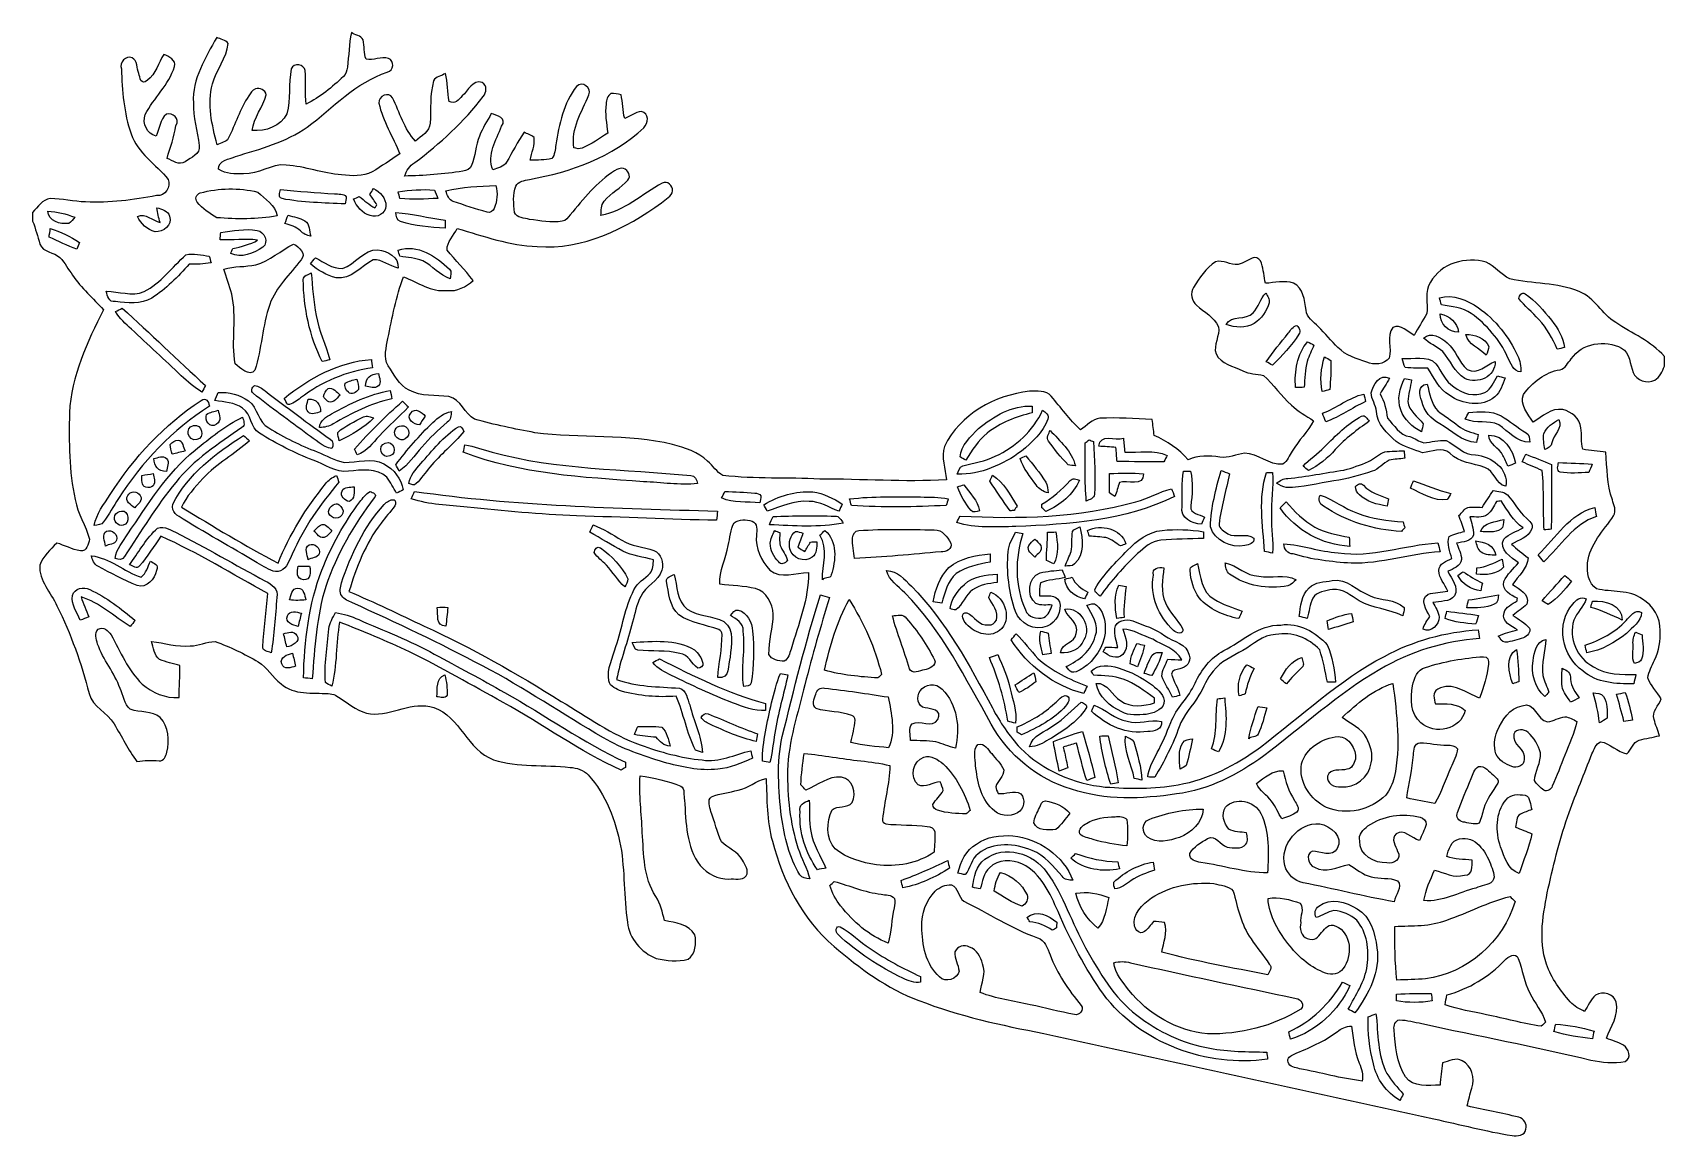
# Model space of a CAD drawing. Header units: centimetres. Extents: x -21.2 to 21.2, y -14.3 to 14.3.
import ezdxf

# ---------------------------------------------------------------- set-up
doc = ezdxf.new("R2010")
doc.units = ezdxf.units.CM
doc.header["$MEASUREMENT"] = 0
doc.layers.add('Camada 1', color=7, linetype='Continuous')

msp = doc.modelspace()

# ---------------------------------------------------------------- linework, layer by layer
at = {"layer": 'Camada 1', "color": 156}
for points, knots in [([(-12.89544, 14.34606), (-12.82065, 14.27268), (-12.63332, 14.2808), (-12.59558, 14.15697), (-12.59558, 14.15697), (-12.55042, 13.99293), (-12.58499, 13.81372), (-12.51761, 13.65462), (-12.51761, 13.65462), (-12.32217, 13.61158), (-12.12638, 13.73928), (-11.93412, 13.6779), (-11.93412, 13.6779), (-11.77184, 13.61546), (-11.79759, 13.35722), (-11.96516, 13.31771), (-11.96516, 13.31771), (-12.78502, 13.05525), (-13.37239, 12.39308), (-14.04408, 11.89284), (-14.04408, 11.89284), (-14.5983, 11.50655), (-15.26081, 11.32558), (-15.89934, 11.13296), (-15.89934, 11.13296), (-16.05738, 11.05852), (-16.36183, 11.03983), (-16.34102, 10.79959), (-16.34102, 10.79959), (-16.15616, 10.66835), (-15.91204, 10.68211), (-15.6979, 10.68529), (-15.6979, 10.68529), (-15.30385, 10.65459), (-14.98141, 10.95375), (-14.5863, 10.91071), (-14.5863, 10.91071), (-14.10053, 10.87296), (-13.63804, 10.69164), (-13.1512, 10.65706), (-13.1512, 10.65706), (-12.88803, 10.62461), (-12.59981, 10.60485), (-12.35604, 10.73291), (-12.35604, 10.73291), (-12.11192, 10.8772), (-11.87979, 11.04159), (-11.64343, 11.19787), (-11.64343, 11.19787), (-11.81312, 11.64167), (-12.08193, 12.04771), (-12.18283, 12.51655), (-12.18283, 12.51655), (-12.20011, 12.69365), (-11.92459, 12.833), (-11.83111, 12.65414), (-11.83111, 12.65414), (-11.63567, 12.27772), (-11.54007, 11.84099), (-11.22962, 11.53089), (-11.22962, 11.53089), (-11.08851, 11.66777), (-10.86944, 11.77572), (-10.8525, 11.99233), (-10.8525, 11.99233), (-10.83451, 12.35922), (-10.86661, 12.73563), (-10.76325, 13.09335), (-10.76325, 13.09335), (-10.71986, 13.21717), (-10.54382, 13.21858), (-10.45951, 13.28843), (-10.45951, 13.28843), (-10.39319, 13.05137), (-10.41118, 12.80125), (-10.3572, 12.56171), (-10.3572, 12.56171), (-10.22738, 12.46893), (-10.09685, 12.60616), (-10.02383, 12.70282), (-10.02383, 12.70282), (-9.86402, 12.83864), (-9.76207, 13.12968), (-9.50101, 13.05207), (-9.50101, 13.05207), (-9.36907, 12.96776), (-9.38636, 12.79737), (-9.47632, 12.68942), (-9.47632, 12.68942), (-9.97338, 12.02725), (-10.59533, 11.46845), (-11.25502, 10.97209), (-11.25502, 10.97209), (-11.38731, 10.89484), (-11.46951, 10.76466), (-11.51572, 10.6232), (-11.51572, 10.6232), (-11.01055, 10.63449), (-10.50431, 10.67188), (-10.00478, 10.74984), (-10.00478, 10.74984), (-9.91164, 10.76325), (-9.81639, 10.81017), (-9.77829, 10.90154), (-9.77829, 10.90154), (-9.67281, 11.14319), (-9.6781, 11.41765), (-9.57721, 11.66177), (-9.57721, 11.66177), (-9.49149, 11.86497), (-9.37824, 12.05477), (-9.26712, 12.24492), (-9.26712, 12.24492), (-9.13694, 12.20787), (-8.83814, 12.12427), (-9.00042, 11.91648), (-9.00042, 11.91648), (-9.14612, 11.5637), (-9.38212, 11.17565), (-9.22584, 10.78336), (-9.22584, 10.78336), (-9.10484, 10.83592), (-8.9415, 10.85391), (-8.87307, 10.98409), (-8.87307, 10.98409), (-8.72102, 11.24373), (-8.58132, 11.51043), (-8.41834, 11.76373), (-8.41834, 11.76373), (-8.3312, 11.72034), (-8.23419, 11.68682), (-8.15552, 11.6265), (-8.15552, 11.6265), (-8.13188, 11.42435), (-8.22149, 11.22856), (-8.25817, 11.03418), (-8.25817, 11.03418), (-8.07014, 11.03524), (-7.8807, 11.04053), (-7.69549, 11.07899), (-7.69549, 11.07899), (-7.61541, 11.17882), (-7.61577, 11.31464), (-7.58931, 11.43459), (-7.58931, 11.43459), (-7.51346, 11.96481), (-7.39034, 12.51832), (-7.05697, 12.94977), (-7.05697, 12.94977), (-6.91621, 13.10322), (-6.6488, 12.91237), (-6.73488, 12.72928), (-6.73488, 12.72928), (-6.91868, 12.29395), (-7.20266, 11.85439), (-7.12576, 11.3605), (-7.12576, 11.3605), (-7.05626, 11.33404), (-6.97689, 11.32099), (-6.90633, 11.35098), (-6.90633, 11.35098), (-6.67103, 11.45081), (-6.45971, 11.59651), (-6.24628, 11.7355), (-6.24628, 11.7355), (-6.27415, 11.98774), (-6.32566, 12.24139), (-6.28862, 12.49539), (-6.28862, 12.49539), (-6.2865, 12.59664), (-6.25122, 12.70705), (-6.16444, 12.76562), (-6.16444, 12.76562), (-6.0773, 12.76703), (-5.98593, 12.75962), (-5.90091, 12.73492), (-5.90091, 12.73492), (-5.85223, 12.53208), (-5.86387, 12.31829), (-5.80672, 12.11615), (-5.80672, 12.11615), (-5.66173, 12.1726), (-5.5312, 12.28619), (-5.37316, 12.29677), (-5.37316, 12.29677), (-5.16819, 12.26502), (-5.18583, 11.99233), (-5.31389, 11.87732), (-5.31389, 11.87732), (-6.11964, 11.11462), (-7.20231, 10.72656), (-8.27793, 10.53677), (-8.27793, 10.53677), (-8.39682, 10.50043), (-8.57709, 10.50078), (-8.63282, 10.36179), (-8.63282, 10.36179), (-8.72349, 10.14836), (-8.67939, 9.90424), (-8.66599, 9.68022), (-8.66599, 9.68022), (-8.60495, 9.53135), (-8.40175, 9.5377), (-8.2744, 9.49995), (-8.2744, 9.49995), (-7.9943, 9.46432), (-7.70819, 9.40505), (-7.42562, 9.45021), (-7.42562, 9.45021), (-7.33249, 9.46467), (-7.27534, 9.5504), (-7.21748, 9.61566), (-7.21748, 9.61566), (-6.87917, 10.03829), (-6.52851, 10.46692), (-6.06707, 10.76149), (-6.06707, 10.76149), (-5.99863, 10.80347), (-5.91502, 10.84227), (-5.83318, 10.81864), (-5.83318, 10.81864), (-5.71923, 10.77983), (-5.62963, 10.6232), (-5.72064, 10.51948), (-5.72064, 10.51948), (-5.90197, 10.31169), (-6.16832, 10.19492), (-6.33624, 9.97126), (-6.33624, 9.97126), (-6.43326, 9.87249), (-6.40609, 9.72714), (-6.42126, 9.60155), (-6.42126, 9.60155), (-5.81589, 9.71444), (-5.35411, 10.1533), (-4.83129, 10.44152), (-4.83129, 10.44152), (-4.7057, 10.5156), (-4.54907, 10.37096), (-4.56283, 10.24043), (-4.56283, 10.24043), (-4.58787, 10.08944), (-4.75086, 10.02418), (-4.85069, 9.92928), (-4.85069, 9.92928), (-5.78238, 9.25936), (-6.89575, 8.69774), (-8.07649, 8.7944), (-8.07649, 8.7944), (-8.7944, 8.81168), (-9.46785, 9.07027), (-10.14977, 9.26359), (-10.14977, 9.26359), (-10.24819, 9.08297), (-10.41682, 8.92104), (-10.41576, 8.70444), (-10.41576, 8.70444), (-10.19916, 8.43562), (-9.94798, 8.19503), (-9.7409, 7.91704), (-9.7409, 7.91704), (-9.91976, 7.74947), (-10.15189, 7.62035), (-10.40694, 7.65634), (-10.40694, 7.65634), (-10.82992, 7.60377), (-11.17177, 7.86941), (-11.54465, 8.00841), (-11.54465, 8.00841), (-11.74221, 7.49406), (-11.83464, 6.94619), (-11.9507, 6.40927), (-11.9507, 6.40927), (-11.98386, 6.1789), (-12.07452, 5.91785), (-11.94259, 5.70054), (-11.94259, 5.70054), (-11.78172, 5.47617), (-11.66812, 5.19007), (-11.39931, 5.07189), (-11.39931, 5.07189), (-11.0871, 4.88632), (-10.70927, 4.95406), (-10.36708, 4.89973), (-10.36708, 4.89973), (-10.05134, 4.82776), (-9.9628, 4.45558), (-9.70033, 4.312), (-9.70033, 4.312), (-9.18669, 4.16842), (-8.66175, 4.06365), (-8.13788, 3.96346), (-8.13788, 3.96346), (-6.9529, 3.79871), (-5.73299, 3.95393), (-4.56424, 3.65513), (-4.56424, 3.65513), (-4.24109, 3.56941), (-3.8989, 3.46851), (-3.65513, 3.22509), (-3.65513, 3.22509), (-3.51472, 3.11256), (-3.41947, 2.94005), (-3.2579, 2.85432), (-3.2579, 2.85432), (-2.42252, 2.75555), (-1.57939, 2.80529), (-0.74083, 2.7619), (-0.74083, 2.7619), (0.35278, 2.76296), (1.44639, 2.67723), (2.53965, 2.74214), (2.53965, 2.74214), (2.51425, 3.02683), (2.39501, 3.32775), (2.49167, 3.60927), (2.49167, 3.60927), (2.89031, 4.44676), (3.79836, 4.93889), (4.69477, 5.03908), (4.69477, 5.03908), (4.88209, 5.03555), (5.12621, 5.07929), (5.25992, 4.90996), (5.25992, 4.90996), (5.50545, 4.61504), (5.73722, 4.30671), (6.01698, 4.04177), (6.01698, 4.04177), (6.17996, 4.14761), (6.32425, 4.31024), (6.52462, 4.33705), (6.52462, 4.33705), (6.97477, 4.36174), (7.42597, 4.33035), (7.87576, 4.30424), (7.87576, 4.30424), (7.89869, 4.16736), (7.91774, 4.03013), (7.92939, 3.89184), (7.92939, 3.89184), (8.26735, 3.75003), (8.5725, 3.53801), (8.81521, 3.26214), (8.81521, 3.26214), (9.07627, 3.38455), (9.3599, 3.36867), (9.63718, 3.32952), (9.63718, 3.32952), (9.85837, 3.29847), (10.05946, 3.40466), (10.27254, 3.43323), (10.27254, 3.43323), (10.63131, 3.43288), (10.90895, 3.11044), (11.27195, 3.14713), (11.27195, 3.14713), (11.38661, 3.23109), (11.43564, 3.3722), (11.51396, 3.48544), (11.51396, 3.48544), (11.66918, 3.76837), (11.91719, 3.98674), (12.06676, 4.27355), (12.06676, 4.27355), (11.8678, 4.39984), (11.66072, 4.51661), (11.49103, 4.68242), (11.49103, 4.68242), (11.22186, 4.91067), (11.0296, 5.21229), (10.7696, 5.44901), (10.7696, 5.44901), (10.58827, 5.4864), (10.39565, 5.4864), (10.22632, 5.57001), (10.22632, 5.57001), (9.98573, 5.69701), (9.66682, 5.73899), (9.53523, 6.00922), (9.53523, 6.00922), (9.45374, 6.2424), (9.64389, 6.477), (9.60014, 6.71371), (9.60014, 6.71371), (9.47984, 6.96242), (9.23219, 7.09895), (9.0304, 7.27075), (9.0304, 7.27075), (8.89811, 7.38082), (8.86142, 7.58719), (8.95138, 7.73465), (8.95138, 7.73465), (9.11013, 7.97772), (9.27029, 8.24195), (9.52218, 8.39929), (9.52218, 8.39929), (9.71832, 8.45573), (9.91164, 8.31356), (10.10955, 8.32661), (10.10955, 8.32661), (10.25737, 8.3626), (10.37731, 8.46843), (10.52442, 8.50794), (10.52442, 8.50794), (10.61508, 8.52205), (10.69516, 8.44515), (10.71774, 8.36189), (10.71774, 8.36189), (10.76184, 8.19185), (10.78371, 8.01546), (10.81546, 7.84225), (10.81546, 7.84225), (11.05605, 7.85283), (11.31182, 7.92057), (11.54818, 7.84401), (11.54818, 7.84401), (11.80359, 7.72266), (11.83287, 7.39246), (11.87309, 7.14692), (11.87309, 7.14692), (11.88896, 6.95431), (12.06288, 6.84177), (12.18565, 6.71618), (12.18565, 6.71618), (12.36909, 6.54685), (12.52255, 6.34859), (12.69929, 6.1722), (12.69929, 6.1722), (12.90002, 5.96971), (13.18084, 5.88151), (13.44401, 5.79155), (13.44401, 5.79155), (13.63698, 5.72311), (13.89098, 5.72699), (14.02785, 5.8988), (14.02785, 5.8988), (14.1097, 6.15738), (13.94213, 6.46501), (14.11922, 6.69678), (14.11922, 6.69678), (14.33195, 6.79521), (14.50763, 6.57719), (14.67661, 6.48652), (14.67661, 6.48652), (14.77186, 6.68302), (14.8978, 6.86294), (15.00187, 7.05379), (15.00187, 7.05379), (15.03539, 7.32225), (14.9419, 7.62494), (15.09783, 7.86765), (15.09783, 7.86765), (15.37017, 8.36401), (16.02281, 8.54251), (16.54104, 8.38623), (16.54104, 8.38623), (16.77176, 8.28322), (16.92839, 8.06732), (17.15417, 7.95761), (17.15417, 7.95761), (17.74931, 7.82532), (18.38078, 7.85707), (18.9551, 7.63023), (18.9551, 7.63023), (19.35727, 7.46866), (19.546, 7.0425), (19.90407, 6.8199), (19.90407, 6.8199), (20.33093, 6.54121), (20.82059, 6.33201), (21.16667, 5.94501), (21.16667, 5.94501), (21.16667, 5.94501), (21.16667, 5.68748), (21.16667, 5.68748), (21.16667, 5.68748), (21.11904, 5.54849), (21.04072, 5.41373), (20.92219, 5.32447), (20.92219, 5.32447), (20.72358, 5.22852), (20.43642, 5.31777), (20.35457, 5.52838), (20.35457, 5.52838), (20.2759, 5.74569), (20.27449, 6.02297), (20.05683, 6.1595), (20.05683, 6.1595), (19.63208, 6.38246), (19.02425, 6.29955), (18.75155, 5.87869), (18.75155, 5.87869), (18.66018, 5.78379), (18.60162, 5.63069), (18.46157, 5.59647), (18.46157, 5.59647), (18.06857, 5.54002), (17.74331, 5.26732), (17.5133, 4.95829), (17.5133, 4.95829), (17.40641, 4.69336), (17.62513, 4.44641), (17.76695, 4.23792), (17.76695, 4.23792), (18.00401, 4.37903), (18.23014, 4.61504), (18.53318, 4.56318), (18.53318, 4.56318), (18.75437, 4.50956), (18.98015, 4.33352), (18.99567, 4.0894), (18.99567, 4.0894), (19.04682, 3.90878), (18.98826, 3.71404), (19.05035, 3.53624), (19.05035, 3.53624), (19.2472, 3.49638), (19.45111, 3.48474), (19.65113, 3.46004), (19.65113, 3.46004), (19.68147, 3.04447), (19.6723, 2.6162), (19.82011, 2.22003), (19.82011, 2.22003), (19.84904, 2.0888), (19.93547, 1.93428), (19.84904, 1.8101), (19.84904, 1.8101), (19.59398, 1.4224), (19.22639, 1.06645), (19.17629, 0.58314), (19.17629, 0.58314), (19.14737, 0.34325), (19.19499, 0.0575), (19.40807, -0.09031), (19.40807, -0.09031), (19.79753, -0.18203), (20.25862, -0.10089), (20.5994, -0.35525), (20.5994, -0.35525), (20.87421, -0.52387), (21.07071, -0.8382), (21.05589, -1.16664), (21.05589, -1.16664), (21.06471, -1.4284), (21.02802, -1.69792), (20.91196, -1.93569), (20.91196, -1.93569), (20.8541, -2.0888), (20.75744, -2.23273), (20.73451, -2.39677), (20.73451, -2.39677), (20.81318, -2.5975), (20.97264, -2.75907), (21.08482, -2.94358), (21.08482, -2.94358), (21.02414, -3.11573), (20.83505, -3.27801), (20.90067, -3.47557), (20.90067, -3.47557), (20.93771, -3.62021), (20.99557, -3.75708), (21.03931, -3.89996), (21.03931, -3.89996), (20.8661, -3.94229), (20.68724, -3.96699), (20.51685, -4.01602), (20.51685, -4.01602), (20.34752, -4.06224), (20.31224, -4.25944), (20.19512, -4.36915), (20.19512, -4.36915), (19.94464, -4.32435), (19.76402, -4.09716), (19.51249, -4.05483), (19.51249, -4.05483), (19.38725, -4.11233), (19.34351, -4.25556), (19.28918, -4.37092), (19.28918, -4.37092), (19.08563, -4.87504), (18.8849, -5.37986), (18.6951, -5.88927), (18.6951, -5.88927), (18.46368, -6.52921), (18.3074, -7.19243), (18.1543, -7.8546), (18.1543, -7.8546), (18.02447, -8.50018), (17.88795, -9.18845), (18.10949, -9.83121), (18.10949, -9.83121), (18.23826, -10.19598), (18.46686, -10.51842), (18.72544, -10.80347), (18.72544, -10.80347), (18.82352, -10.92059), (18.96216, -10.99009), (19.09833, -11.05394), (19.09833, -11.05394), (19.1897, -10.91247), (19.25038, -10.74349), (19.38337, -10.63413), (19.38337, -10.63413), (19.55835, -10.52336), (19.86421, -10.59074), (19.91677, -10.81123), (19.91677, -10.81123), (20.00179, -11.15765), (19.77072, -11.44199), (19.66136, -11.74785), (19.66136, -11.74785), (19.80953, -11.81065), (19.96969, -11.8491), (20.10904, -11.93306), (20.10904, -11.93306), (20.24133, -12.01561), (20.33023, -12.27314), (20.14608, -12.35004), (20.14608, -12.35004), (19.85539, -12.41354), (19.54988, -12.37333), (19.26096, -12.31618), (19.26096, -12.31618), (17.80716, -11.96234), (16.33432, -11.69352), (14.87417, -11.36862), (14.87417, -11.36862), (14.68226, -11.33475), (14.4914, -11.27407), (14.29632, -11.27478), (14.29632, -11.27478), (14.17849, -11.28677), (14.14498, -11.4233), (14.15344, -11.52243), (14.15344, -11.52243), (14.19331, -11.94047), (14.21871, -12.38885), (14.44731, -12.75574), (14.44731, -12.75574), (14.66568, -13.03831), (15.03574, -12.96494), (15.34618, -12.96776), (15.34618, -12.96776), (15.3677, -12.77514), (15.38817, -12.58323), (15.40968, -12.39097), (15.40968, -12.39097), (15.57126, -12.34828), (15.75717, -12.23857), (15.92227, -12.33382), (15.92227, -12.33382), (16.17627, -12.46082), (16.25988, -12.78855), (16.16886, -13.04396), (16.16886, -13.04396), (16.1297, -13.19777), (16.08243, -13.34982), (16.05315, -13.5061), (16.05315, -13.5061), (16.49518, -13.61616), (16.94815, -13.68178), (17.38736, -13.80278), (17.38736, -13.80278), (17.52071, -13.83383), (17.60961, -13.96965), (17.57045, -14.11111), (17.57045, -14.11111), (17.56516, -14.27692), (17.33762, -14.29702), (17.21873, -14.27833), (17.21873, -14.27833), (16.53434, -14.16826), (15.86477, -13.98305), (15.18567, -13.84582), (15.18567, -13.84582), (11.81382, -13.09546), (8.43809, -12.36415), (5.06412, -11.62438), (5.06412, -11.62438), (3.96593, -11.41589), (2.86879, -11.17424), (1.82351, -10.76995), (1.82351, -10.76995), (0.99871, -10.46868), (0.28928, -9.9321), (-0.37289, -9.36801), (-0.37289, -9.36801), (-1.20015, -8.67128), (-1.70215, -7.66621), (-1.97556, -6.63469), (-1.97556, -6.63469), (-2.12725, -6.10729), (-2.11067, -5.55413), (-2.13748, -5.01191), (-2.13748, -5.01191), (-2.39818, -5.06307), (-2.59821, -5.26415), (-2.86103, -5.30931), (-2.86103, -5.30931), (-3.08857, -5.38162), (-3.33269, -5.39186), (-3.55388, -5.48358), (-3.55388, -5.48358), (-3.67594, -5.57495), (-3.59234, -5.74746), (-3.57011, -5.86634), (-3.57011, -5.86634), (-3.46957, -6.12352), (-3.42089, -6.40327), (-3.29353, -6.64916), (-3.29353, -6.64916), (-3.13161, -6.82801), (-2.8702, -6.90457), (-2.75378, -7.12787), (-2.75378, -7.12787), (-2.69028, -7.245), (-2.5721, -7.40092), (-2.65536, -7.53815), (-2.65536, -7.53815), (-2.76013, -7.66692), (-2.96192, -7.60201), (-3.10197, -7.61929), (-3.10197, -7.61929), (-3.38843, -7.62776), (-3.65725, -7.4736), (-3.84775, -7.2704), (-3.84775, -7.2704), (-4.21464, -6.78639), (-4.21746, -6.14927), (-4.25415, -5.57001), (-4.25415, -5.57001), (-4.29189, -5.46629), (-4.22592, -5.27297), (-4.35363, -5.20735), (-4.35363, -5.20735), (-4.693, -5.08176), (-5.04613, -4.97628), (-5.40844, -4.94489), (-5.40844, -4.94489), (-5.43631, -5.43348), (-5.37034, -5.92067), (-5.35058, -6.40891), (-5.35058, -6.40891), (-5.31072, -6.97336), (-5.32059, -7.57978), (-5.00098, -8.07332), (-5.00098, -8.07332), (-4.87574, -8.2617), (-4.82776, -8.48395), (-4.76956, -8.69915), (-4.76956, -8.69915), (-4.49157, -8.74501), (-4.14514, -8.79722), (-3.98639, -9.06568), (-3.98639, -9.06568), (-3.93982, -9.2777), (-3.96663, -9.56733), (-4.16172, -9.70174), (-4.16172, -9.70174), (-4.42948, -9.76736), (-4.72122, -9.74125), (-4.98898, -9.68163), (-4.98898, -9.68163), (-5.37492, -9.52465), (-5.69136, -9.16728), (-5.73334, -8.74219), (-5.73334, -8.74219), (-5.836, -8.08531), (-5.79826, -7.41327), (-5.9122, -6.75746), (-5.9122, -6.75746), (-6.04449, -6.09353), (-6.29214, -5.42643), (-6.75287, -4.91807), (-6.75287, -4.91807), (-6.87141, -4.78508), (-7.05379, -4.73569), (-7.22489, -4.72087), (-7.22489, -4.72087), (-7.88564, -4.64926), (-8.57074, -4.72687), (-9.21209, -4.52155), (-9.21209, -4.52155), (-9.89224, -4.27143), (-10.07392, -3.4036), (-10.75725, -3.16689), (-10.75725, -3.16689), (-11.31217, -2.98662), (-11.84204, -3.38737), (-12.39802, -3.33057), (-12.39802, -3.33057), (-12.68518, -3.29565), (-12.91837, -3.10903), (-13.14944, -2.9524), (-13.14944, -2.9524), (-13.25315, -2.88043), (-13.36534, -2.80388), (-13.49728, -2.80564), (-13.49728, -2.80564), (-13.90862, -2.78165), (-14.38592, -2.85044), (-14.72, -2.55164), (-14.72, -2.55164), (-14.94966, -2.39607), (-15.06749, -2.12266), (-15.31197, -1.98261), (-15.31197, -1.98261), (-15.66968, -1.77694), (-16.04327, -1.59173), (-16.43309, -1.45591), (-16.43309, -1.45591), (-16.65464, -1.45203), (-16.85607, -1.56951), (-17.07832, -1.56845), (-17.07832, -1.56845), (-17.41946, -1.60549), (-17.74719, -1.48978), (-18.08233, -1.4545), (-18.08233, -1.4545), (-18.03788, -1.61255), (-18.01389, -1.81292), (-17.87207, -1.91982), (-17.87207, -1.91982), (-17.7045, -1.99496), (-17.52071, -2.02777), (-17.34502, -2.08104), (-17.34502, -2.08104), (-17.34855, -2.35656), (-17.35843, -2.63172), (-17.36795, -2.90795), (-17.36795, -2.90795), (-17.72038, -2.93793), (-18.06257, -2.77954), (-18.32822, -2.55834), (-18.32822, -2.55834), (-18.69475, -2.20239), (-18.88666, -1.71697), (-19.13184, -1.27882), (-19.13184, -1.27882), (-19.19852, -1.17722), (-19.33928, -1.04422), (-19.46275, -1.13841), (-19.46275, -1.13841), (-19.58234, -1.23331), (-19.50932, -1.40053), (-19.48109, -1.52118), (-19.48109, -1.52118), (-19.34104, -1.93005), (-19.04365, -2.26272), (-18.89901, -2.67017), (-18.89901, -2.67017), (-18.81223, -2.84656), (-18.79706, -3.08222), (-18.63231, -3.21098), (-18.63231, -3.21098), (-18.38466, -3.31117), (-18.07386, -3.24238), (-17.8569, -3.42759), (-17.8569, -3.42759), (-17.63889, -3.67065), (-17.61243, -4.02202), (-17.68157, -4.32823), (-17.68157, -4.32823), (-17.70909, -4.42595), (-17.75918, -4.5653), (-17.88618, -4.54872), (-17.88618, -4.54872), (-18.07774, -4.5339), (-18.27001, -4.53319), (-18.4598, -4.57165), (-18.4598, -4.57165), (-18.69017, -4.26614), (-18.85703, -3.92148), (-19.04965, -3.59304), (-19.04965, -3.59304), (-19.22745, -3.30059), (-19.61162, -3.15313), (-19.70264, -2.80811), (-19.70264, -2.80811), (-19.89667, -2.02247), (-20.17783, -1.25659), (-20.53519, -0.53093), (-20.53519, -0.53093), (-20.69147, -0.18415), (-21.00545, 0.12065), (-20.98393, 0.52599), (-20.98393, 0.52599), (-20.88762, 0.75177), (-20.71158, 0.92886), (-20.5419, 1.10067), (-20.5419, 1.10067), (-20.33517, 1.0414), (-20.14185, 0.93204), (-19.92806, 0.89817), (-19.92806, 0.89817), (-19.76402, 0.87066), (-19.71393, 1.07844), (-19.69347, 1.19944), (-19.69347, 1.19944), (-19.77884, 1.55504), (-19.99897, 1.86443), (-20.06388, 2.22814), (-20.06388, 2.22814), (-20.22228, 2.96651), (-20.22687, 3.72886), (-20.21064, 4.48028), (-20.21064, 4.48028), (-20.16513, 5.43525), (-19.75308, 6.31684), (-19.32622, 7.15433), (-19.32622, 7.15433), (-19.60068, 7.44784), (-19.90372, 7.71772), (-20.12985, 8.0518), (-20.12985, 8.0518), (-20.24345, 8.20032), (-20.32776, 8.37142), (-20.45793, 8.50688), (-20.45793, 8.50688), (-20.60928, 8.65717), (-20.89785, 8.63565), (-20.97617, 8.85895), (-20.97617, 8.85895), (-21.03861, 9.05722), (-21.08941, 9.25936), (-21.16667, 9.45303), (-21.16667, 9.45303), (-21.16667, 9.45303), (-21.16667, 9.68057), (-21.16667, 9.68057), (-21.16667, 9.68057), (-21.03226, 9.81922), (-20.91443, 10.01395), (-20.70841, 10.04076), (-20.70841, 10.04076), (-20.40008, 10.04076), (-20.09951, 9.95574), (-19.79118, 9.95398), (-19.79118, 9.95398), (-19.17241, 9.92011), (-18.55505, 10.00019), (-17.94898, 10.11767), (-17.94898, 10.11767), (-17.73308, 10.09897), (-17.5641, 10.34909), (-17.64947, 10.53712), (-17.64947, 10.53712), (-17.96944, 10.92905), (-18.44357, 11.21869), (-18.61326, 11.71857), (-18.61326, 11.71857), (-18.79635, 12.25938), (-18.85174, 12.83794), (-18.86267, 13.40555), (-18.86267, 13.40555), (-18.923, 13.56254), (-18.74696, 13.77139), (-18.58821, 13.69342), (-18.58821, 13.69342), (-18.43687, 13.62463), (-18.4665, 13.41473), (-18.415, 13.28843), (-18.415, 13.28843), (-18.37937, 13.18789), (-18.36702, 12.96352), (-18.18887, 13.11275), (-18.18887, 13.11275), (-17.96873, 13.2655), (-17.91017, 13.56607), (-17.76095, 13.7802), (-17.76095, 13.7802), (-17.64206, 13.72305), (-17.43145, 13.63909), (-17.48649, 13.46482), (-17.48649, 13.46482), (-17.63113, 12.99175), (-18.02236, 12.65096), (-18.24567, 12.21916), (-18.24567, 12.21916), (-18.32892, 11.99021), (-18.20298, 11.71716), (-17.96133, 11.65754), (-17.96133, 11.65754), (-17.87348, 11.84734), (-17.8622, 12.0911), (-17.6971, 12.23292), (-17.6971, 12.23292), (-17.53799, 12.27243), (-17.3295, 12.11368), (-17.44874, 11.93341), (-17.44874, 11.93341), (-17.48825, 11.64061), (-17.60502, 11.36791), (-17.67875, 11.08357), (-17.67875, 11.08357), (-17.53482, 11.02572), (-17.36407, 10.88637), (-17.20815, 10.99644), (-17.20815, 10.99644), (-17.05963, 11.10227), (-16.80774, 11.1947), (-16.84302, 11.41377), (-16.84302, 11.41377), (-16.88959, 11.78489), (-17.00459, 12.1479), (-16.99648, 12.52467), (-16.99648, 12.52467), (-17.03211, 13.14591), (-16.68074, 13.69765), (-16.39182, 14.21977), (-16.39182, 14.21977), (-16.29128, 14.17532), (-16.16322, 14.16015), (-16.09125, 14.06701), (-16.09125, 14.06701), (-16.12829, 13.68284), (-16.40558, 13.38086), (-16.49906, 13.01291), (-16.49906, 13.01291), (-16.64864, 12.4901), (-16.50965, 11.94858), (-16.38159, 11.43811), (-16.38159, 11.43811), (-16.2874, 11.48856), (-16.14487, 11.49597), (-16.08984, 11.60286), (-16.08984, 11.60286), (-15.90675, 11.96657), (-15.78716, 12.36274), (-15.56138, 12.70459), (-15.56138, 12.70459), (-15.51164, 12.77091), (-15.47107, 12.85769), (-15.38675, 12.88591), (-15.38675, 12.88591), (-15.27457, 12.93213), (-15.12746, 12.8531), (-15.10453, 12.73387), (-15.10453, 12.73387), (-15.20049, 12.41531), (-15.42556, 12.14508), (-15.46966, 11.80747), (-15.46966, 11.80747), (-15.12535, 11.77255), (-14.72847, 11.91542), (-14.57325, 12.24104), (-14.57325, 12.24104), (-14.46777, 12.62027), (-14.53021, 13.02279), (-14.46001, 13.40697), (-14.46001, 13.40697), (-14.39439, 13.56713), (-14.11922, 13.53255), (-14.09594, 13.35899), (-14.09594, 13.35899), (-14.0716, 13.07006), (-14.10123, 12.77726), (-14.07301, 12.48763), (-14.07301, 12.48763), (-13.71353, 12.67354), (-13.3925, 12.92825), (-13.10428, 13.21117), (-13.10428, 13.21117), (-13.04008, 13.2722), (-13.01009, 13.35934), (-12.99951, 13.44542), (-12.99951, 13.44542), (-12.96282, 13.74528), (-12.95894, 14.05008), (-12.89544, 14.34606), (-12.89544, 14.34606), (-12.89544, 14.34606), (-12.89544, 14.34606), (-12.89544, 14.34606)], [0, 0, 0, 0, 0.0037037, 0.0037037, 0.0037037, 0.0037037, 0.00740741, 0.00740741, 0.00740741, 0.00740741, 0.01111111, 0.01111111, 0.01111111, 0.01111111, 0.01481481, 0.01481481, 0.01481481, 0.01481481, 0.01851852, 0.01851852, 0.01851852, 0.01851852, 0.02222222, 0.02222222, 0.02222222, 0.02222222, 0.02592593, 0.02592593, 0.02592593, 0.02592593, 0.02962963, 0.02962963, 0.02962963, 0.02962963, 0.03333333, 0.03333333, 0.03333333, 0.03333333, 0.03703704, 0.03703704, 0.03703704, 0.03703704, 0.04074074, 0.04074074, 0.04074074, 0.04074074, 0.04444444, 0.04444444, 0.04444444, 0.04444444, 0.04814815, 0.04814815, 0.04814815, 0.04814815, 0.05185185, 0.05185185, 0.05185185, 0.05185185, 0.05555556, 0.05555556, 0.05555556, 0.05555556, 0.05925926, 0.05925926, 0.05925926, 0.05925926, 0.06296296, 0.06296296, 0.06296296, 0.06296296, 0.06666667, 0.06666667, 0.06666667, 0.06666667, 0.07037037, 0.07037037, 0.07037037, 0.07037037, 0.07407407, 0.07407407, 0.07407407, 0.07407407, 0.07777778, 0.07777778, 0.07777778, 0.07777778, 0.08148148, 0.08148148, 0.08148148, 0.08148148, 0.08518519, 0.08518519, 0.08518519, 0.08518519, 0.08888889, 0.08888889, 0.08888889, 0.08888889, 0.09259259, 0.09259259, 0.09259259, 0.09259259, 0.0962963, 0.0962963, 0.0962963, 0.0962963, 0.1, 0.1, 0.1, 0.1, 0.1037037, 0.1037037, 0.1037037, 0.1037037, 0.10740741, 0.10740741, 0.10740741, 0.10740741, 0.11111111, 0.11111111, 0.11111111, 0.11111111, 0.11481481, 0.11481481, 0.11481481, 0.11481481, 0.11851852, 0.11851852, 0.11851852, 0.11851852, 0.12222222, 0.12222222, 0.12222222, 0.12222222, 0.12592593, 0.12592593, 0.12592593, 0.12592593, 0.12962963, 0.12962963, 0.12962963, 0.12962963, 0.13333333, 0.13333333, 0.13333333, 0.13333333, 0.13703704, 0.13703704, 0.13703704, 0.13703704, 0.14074074, 0.14074074, 0.14074074, 0.14074074, 0.14444444, 0.14444444, 0.14444444, 0.14444444, 0.14814815, 0.14814815, 0.14814815, 0.14814815, 0.15185185, 0.15185185, 0.15185185, 0.15185185, 0.15555556, 0.15555556, 0.15555556, 0.15555556, 0.15925926, 0.15925926, 0.15925926, 0.15925926, 0.16296296, 0.16296296, 0.16296296, 0.16296296, 0.16666667, 0.16666667, 0.16666667, 0.16666667, 0.17037037, 0.17037037, 0.17037037, 0.17037037, 0.17407407, 0.17407407, 0.17407407, 0.17407407, 0.17777778, 0.17777778, 0.17777778, 0.17777778, 0.18148148, 0.18148148, 0.18148148, 0.18148148, 0.18518519, 0.18518519, 0.18518519, 0.18518519, 0.18888889, 0.18888889, 0.18888889, 0.18888889, 0.19259259, 0.19259259, 0.19259259, 0.19259259, 0.1962963, 0.1962963, 0.1962963, 0.1962963, 0.2, 0.2, 0.2, 0.2, 0.2037037, 0.2037037, 0.2037037, 0.2037037, 0.20740741, 0.20740741, 0.20740741, 0.20740741, 0.21111111, 0.21111111, 0.21111111, 0.21111111, 0.21481481, 0.21481481, 0.21481481, 0.21481481, 0.21851852, 0.21851852, 0.21851852, 0.21851852, 0.22222222, 0.22222222, 0.22222222, 0.22222222, 0.22592593, 0.22592593, 0.22592593, 0.22592593, 0.22962963, 0.22962963, 0.22962963, 0.22962963, 0.23333333, 0.23333333, 0.23333333, 0.23333333, 0.23703704, 0.23703704, 0.23703704, 0.23703704, 0.24074074, 0.24074074, 0.24074074, 0.24074074, 0.24444444, 0.24444444, 0.24444444, 0.24444444, 0.24814815, 0.24814815, 0.24814815, 0.24814815, 0.25185185, 0.25185185, 0.25185185, 0.25185185, 0.25555556, 0.25555556, 0.25555556, 0.25555556, 0.25925926, 0.25925926, 0.25925926, 0.25925926, 0.26296296, 0.26296296, 0.26296296, 0.26296296, 0.26666667, 0.26666667, 0.26666667, 0.26666667, 0.27037037, 0.27037037, 0.27037037, 0.27037037, 0.27407407, 0.27407407, 0.27407407, 0.27407407, 0.27777778, 0.27777778, 0.27777778, 0.27777778, 0.28148148, 0.28148148, 0.28148148, 0.28148148, 0.28518519, 0.28518519, 0.28518519, 0.28518519, 0.28888889, 0.28888889, 0.28888889, 0.28888889, 0.29259259, 0.29259259, 0.29259259, 0.29259259, 0.2962963, 0.2962963, 0.2962963, 0.2962963, 0.3, 0.3, 0.3, 0.3, 0.3037037, 0.3037037, 0.3037037, 0.3037037, 0.30740741, 0.30740741, 0.30740741, 0.30740741, 0.31111111, 0.31111111, 0.31111111, 0.31111111, 0.31481481, 0.31481481, 0.31481481, 0.31481481, 0.31851852, 0.31851852, 0.31851852, 0.31851852, 0.32222222, 0.32222222, 0.32222222, 0.32222222, 0.32592593, 0.32592593, 0.32592593, 0.32592593, 0.32962963, 0.32962963, 0.32962963, 0.32962963, 0.33333333, 0.33333333, 0.33333333, 0.33333333, 0.33703704, 0.33703704, 0.33703704, 0.33703704, 0.34074074, 0.34074074, 0.34074074, 0.34074074, 0.34444444, 0.34444444, 0.34444444, 0.34444444, 0.34814815, 0.34814815, 0.34814815, 0.34814815, 0.35185185, 0.35185185, 0.35185185, 0.35185185, 0.35555556, 0.35555556, 0.35555556, 0.35555556, 0.35925926, 0.35925926, 0.35925926, 0.35925926, 0.36296296, 0.36296296, 0.36296296, 0.36296296, 0.36666667, 0.36666667, 0.36666667, 0.36666667, 0.37037037, 0.37037037, 0.37037037, 0.37037037, 0.37407407, 0.37407407, 0.37407407, 0.37407407, 0.37777778, 0.37777778, 0.37777778, 0.37777778, 0.38148148, 0.38148148, 0.38148148, 0.38148148, 0.38518519, 0.38518519, 0.38518519, 0.38518519, 0.38888889, 0.38888889, 0.38888889, 0.38888889, 0.39259259, 0.39259259, 0.39259259, 0.39259259, 0.3962963, 0.3962963, 0.3962963, 0.3962963, 0.4, 0.4, 0.4, 0.4, 0.4037037, 0.4037037, 0.4037037, 0.4037037, 0.40740741, 0.40740741, 0.40740741, 0.40740741, 0.41111111, 0.41111111, 0.41111111, 0.41111111, 0.41481481, 0.41481481, 0.41481481, 0.41481481, 0.41851852, 0.41851852, 0.41851852, 0.41851852, 0.42222222, 0.42222222, 0.42222222, 0.42222222, 0.42592593, 0.42592593, 0.42592593, 0.42592593, 0.42962963, 0.42962963, 0.42962963, 0.42962963, 0.43333333, 0.43333333, 0.43333333, 0.43333333, 0.43703704, 0.43703704, 0.43703704, 0.43703704, 0.44074074, 0.44074074, 0.44074074, 0.44074074, 0.44444444, 0.44444444, 0.44444444, 0.44444444, 0.44814815, 0.44814815, 0.44814815, 0.44814815, 0.45185185, 0.45185185, 0.45185185, 0.45185185, 0.45555556, 0.45555556, 0.45555556, 0.45555556, 0.45925926, 0.45925926, 0.45925926, 0.45925926, 0.46296296, 0.46296296, 0.46296296, 0.46296296, 0.46666667, 0.46666667, 0.46666667, 0.46666667, 0.47037037, 0.47037037, 0.47037037, 0.47037037, 0.47407407, 0.47407407, 0.47407407, 0.47407407, 0.47777778, 0.47777778, 0.47777778, 0.47777778, 0.48148148, 0.48148148, 0.48148148, 0.48148148, 0.48518519, 0.48518519, 0.48518519, 0.48518519, 0.48888889, 0.48888889, 0.48888889, 0.48888889, 0.49259259, 0.49259259, 0.49259259, 0.49259259, 0.4962963, 0.4962963, 0.4962963, 0.4962963, 0.5, 0.5, 0.5, 0.5, 0.5037037, 0.5037037, 0.5037037, 0.5037037, 0.50740741, 0.50740741, 0.50740741, 0.50740741, 0.51111111, 0.51111111, 0.51111111, 0.51111111, 0.51481481, 0.51481481, 0.51481481, 0.51481481, 0.51851852, 0.51851852, 0.51851852, 0.51851852, 0.52222222, 0.52222222, 0.52222222, 0.52222222, 0.52592593, 0.52592593, 0.52592593, 0.52592593, 0.52962963, 0.52962963, 0.52962963, 0.52962963, 0.53333333, 0.53333333, 0.53333333, 0.53333333, 0.53703704, 0.53703704, 0.53703704, 0.53703704, 0.54074074, 0.54074074, 0.54074074, 0.54074074, 0.54444444, 0.54444444, 0.54444444, 0.54444444, 0.54814815, 0.54814815, 0.54814815, 0.54814815, 0.55185185, 0.55185185, 0.55185185, 0.55185185, 0.55555556, 0.55555556, 0.55555556, 0.55555556, 0.55925926, 0.55925926, 0.55925926, 0.55925926, 0.56296296, 0.56296296, 0.56296296, 0.56296296, 0.56666667, 0.56666667, 0.56666667, 0.56666667, 0.57037037, 0.57037037, 0.57037037, 0.57037037, 0.57407407, 0.57407407, 0.57407407, 0.57407407, 0.57777778, 0.57777778, 0.57777778, 0.57777778, 0.58148148, 0.58148148, 0.58148148, 0.58148148, 0.58518519, 0.58518519, 0.58518519, 0.58518519, 0.58888889, 0.58888889, 0.58888889, 0.58888889, 0.59259259, 0.59259259, 0.59259259, 0.59259259, 0.5962963, 0.5962963, 0.5962963, 0.5962963, 0.6, 0.6, 0.6, 0.6, 0.6037037, 0.6037037, 0.6037037, 0.6037037, 0.60740741, 0.60740741, 0.60740741, 0.60740741, 0.61111111, 0.61111111, 0.61111111, 0.61111111, 0.61481481, 0.61481481, 0.61481481, 0.61481481, 0.61851852, 0.61851852, 0.61851852, 0.61851852, 0.62222222, 0.62222222, 0.62222222, 0.62222222, 0.62592593, 0.62592593, 0.62592593, 0.62592593, 0.62962963, 0.62962963, 0.62962963, 0.62962963, 0.63333333, 0.63333333, 0.63333333, 0.63333333, 0.63703704, 0.63703704, 0.63703704, 0.63703704, 0.64074074, 0.64074074, 0.64074074, 0.64074074, 0.64444444, 0.64444444, 0.64444444, 0.64444444, 0.64814815, 0.64814815, 0.64814815, 0.64814815, 0.65185185, 0.65185185, 0.65185185, 0.65185185, 0.65555556, 0.65555556, 0.65555556, 0.65555556, 0.65925926, 0.65925926, 0.65925926, 0.65925926, 0.66296296, 0.66296296, 0.66296296, 0.66296296, 0.66666667, 0.66666667, 0.66666667, 0.66666667, 0.67037037, 0.67037037, 0.67037037, 0.67037037, 0.67407407, 0.67407407, 0.67407407, 0.67407407, 0.67777778, 0.67777778, 0.67777778, 0.67777778, 0.68148148, 0.68148148, 0.68148148, 0.68148148, 0.68518519, 0.68518519, 0.68518519, 0.68518519, 0.68888889, 0.68888889, 0.68888889, 0.68888889, 0.69259259, 0.69259259, 0.69259259, 0.69259259, 0.6962963, 0.6962963, 0.6962963, 0.6962963, 0.7, 0.7, 0.7, 0.7, 0.7037037, 0.7037037, 0.7037037, 0.7037037, 0.70740741, 0.70740741, 0.70740741, 0.70740741, 0.71111111, 0.71111111, 0.71111111, 0.71111111, 0.71481481, 0.71481481, 0.71481481, 0.71481481, 0.71851852, 0.71851852, 0.71851852, 0.71851852, 0.72222222, 0.72222222, 0.72222222, 0.72222222, 0.72592593, 0.72592593, 0.72592593, 0.72592593, 0.72962963, 0.72962963, 0.72962963, 0.72962963, 0.73333333, 0.73333333, 0.73333333, 0.73333333, 0.73703704, 0.73703704, 0.73703704, 0.73703704, 0.74074074, 0.74074074, 0.74074074, 0.74074074, 0.74444444, 0.74444444, 0.74444444, 0.74444444, 0.74814815, 0.74814815, 0.74814815, 0.74814815, 0.75185185, 0.75185185, 0.75185185, 0.75185185, 0.75555556, 0.75555556, 0.75555556, 0.75555556, 0.75925926, 0.75925926, 0.75925926, 0.75925926, 0.76296296, 0.76296296, 0.76296296, 0.76296296, 0.76666667, 0.76666667, 0.76666667, 0.76666667, 0.77037037, 0.77037037, 0.77037037, 0.77037037, 0.77407407, 0.77407407, 0.77407407, 0.77407407, 0.77777778, 0.77777778, 0.77777778, 0.77777778, 0.78148148, 0.78148148, 0.78148148, 0.78148148, 0.78518519, 0.78518519, 0.78518519, 0.78518519, 0.78888889, 0.78888889, 0.78888889, 0.78888889, 0.79259259, 0.79259259, 0.79259259, 0.79259259, 0.7962963, 0.7962963, 0.7962963, 0.7962963, 0.8, 0.8, 0.8, 0.8, 0.8037037, 0.8037037, 0.8037037, 0.8037037, 0.80740741, 0.80740741, 0.80740741, 0.80740741, 0.81111111, 0.81111111, 0.81111111, 0.81111111, 0.81481481, 0.81481481, 0.81481481, 0.81481481, 0.81851852, 0.81851852, 0.81851852, 0.81851852, 0.82222222, 0.82222222, 0.82222222, 0.82222222, 0.82592593, 0.82592593, 0.82592593, 0.82592593, 0.82962963, 0.82962963, 0.82962963, 0.82962963, 0.83333333, 0.83333333, 0.83333333, 0.83333333, 0.83703704, 0.83703704, 0.83703704, 0.83703704, 0.84074074, 0.84074074, 0.84074074, 0.84074074, 0.84444444, 0.84444444, 0.84444444, 0.84444444, 0.84814815, 0.84814815, 0.84814815, 0.84814815, 0.85185185, 0.85185185, 0.85185185, 0.85185185, 0.85555556, 0.85555556, 0.85555556, 0.85555556, 0.85925926, 0.85925926, 0.85925926, 0.85925926, 0.86296296, 0.86296296, 0.86296296, 0.86296296, 0.86666667, 0.86666667, 0.86666667, 0.86666667, 0.87037037, 0.87037037, 0.87037037, 0.87037037, 0.87407407, 0.87407407, 0.87407407, 0.87407407, 0.87777778, 0.87777778, 0.87777778, 0.87777778, 0.88148148, 0.88148148, 0.88148148, 0.88148148, 0.88518519, 0.88518519, 0.88518519, 0.88518519, 0.88888889, 0.88888889, 0.88888889, 0.88888889, 0.89259259, 0.89259259, 0.89259259, 0.89259259, 0.8962963, 0.8962963, 0.8962963, 0.8962963, 0.9, 0.9, 0.9, 0.9, 0.9037037, 0.9037037, 0.9037037, 0.9037037, 0.90740741, 0.90740741, 0.90740741, 0.90740741, 0.91111111, 0.91111111, 0.91111111, 0.91111111, 0.91481481, 0.91481481, 0.91481481, 0.91481481, 0.91851852, 0.91851852, 0.91851852, 0.91851852, 0.92222222, 0.92222222, 0.92222222, 0.92222222, 0.92592593, 0.92592593, 0.92592593, 0.92592593, 0.92962963, 0.92962963, 0.92962963, 0.92962963, 0.93333333, 0.93333333, 0.93333333, 0.93333333, 0.93703704, 0.93703704, 0.93703704, 0.93703704, 0.94074074, 0.94074074, 0.94074074, 0.94074074, 0.94444444, 0.94444444, 0.94444444, 0.94444444, 0.94814815, 0.94814815, 0.94814815, 0.94814815, 0.95185185, 0.95185185, 0.95185185, 0.95185185, 0.95555556, 0.95555556, 0.95555556, 0.95555556, 0.95925926, 0.95925926, 0.95925926, 0.95925926, 0.96296296, 0.96296296, 0.96296296, 0.96296296, 0.96666667, 0.96666667, 0.96666667, 0.96666667, 0.97037037, 0.97037037, 0.97037037, 0.97037037, 0.97407407, 0.97407407, 0.97407407, 0.97407407, 0.97777778, 0.97777778, 0.97777778, 0.97777778, 0.98148148, 0.98148148, 0.98148148, 0.98148148, 0.98518519, 0.98518519, 0.98518519, 0.98518519, 0.98888889, 0.98888889, 0.98888889, 0.98888889, 0.99259259, 0.99259259, 0.99259259, 0.99259259, 1, 1, 1, 1]), ([(-16.81833, 10.1854), (-16.91569, 10.15718), (-16.96649, 10.03088), (-16.89841, 9.94904), (-16.89841, 9.94904), (-16.76753, 9.77582), (-16.57562, 9.65306), (-16.39147, 9.54405), (-16.39147, 9.54405), (-15.87182, 9.49925), (-15.33983, 9.49784), (-14.82443, 9.58885), (-14.82443, 9.58885), (-14.86147, 9.87848), (-15.1384, 10.02594), (-15.32784, 10.20833), (-15.32784, 10.20833), (-15.81362, 10.32686), (-16.33573, 10.31734), (-16.81833, 10.1854), (-16.81833, 10.1854), (-16.81833, 10.1854), (-16.81833, 10.1854), (-16.81833, 10.1854)], [0, 0, 0, 0, 0.14285714, 0.14285714, 0.14285714, 0.14285714, 0.28571429, 0.28571429, 0.28571429, 0.28571429, 0.42857143, 0.42857143, 0.42857143, 0.42857143, 0.57142857, 0.57142857, 0.57142857, 0.57142857, 0.71428571, 0.71428571, 0.71428571, 0.71428571, 1, 1, 1, 1]), ([(-14.73905, 10.27359), (-14.7514, 10.1914), (-14.81102, 10.07145), (-14.69707, 10.03829), (-14.69707, 10.03829), (-14.15909, 9.93281), (-13.60593, 9.92752), (-13.05913, 9.90282), (-13.05913, 9.90282), (-13.04749, 9.9635), (-13.03337, 10.02418), (-13.0309, 10.08592), (-13.0309, 10.08592), (-13.09793, 10.18046), (-13.24116, 10.14906), (-13.33394, 10.16494), (-13.33394, 10.16494), (-13.80314, 10.18857), (-14.27127, 10.2295), (-14.73905, 10.27359), (-14.73905, 10.27359), (-14.73905, 10.27359), (-14.73905, 10.27359), (-14.73905, 10.27359)], [0, 0, 0, 0, 0.14285714, 0.14285714, 0.14285714, 0.14285714, 0.28571429, 0.28571429, 0.28571429, 0.28571429, 0.42857143, 0.42857143, 0.42857143, 0.42857143, 0.57142857, 0.57142857, 0.57142857, 0.57142857, 0.71428571, 0.71428571, 0.71428571, 0.71428571, 1, 1, 1, 1]), ([(-12.32641, 10.29794), (-12.35604, 10.24784), (-12.38567, 10.19704), (-12.41531, 10.14659), (-12.41531, 10.14659), (-12.35569, 10.05734), (-12.29501, 9.9695), (-12.23504, 9.8806), (-12.23504, 9.8806), (-12.24809, 9.85943), (-12.2742, 9.81745), (-12.28725, 9.79629), (-12.28725, 9.79629), (-12.43189, 9.88201), (-12.56277, 9.98749), (-12.69153, 10.09474), (-12.69153, 10.09474), (-12.74163, 10.07286), (-12.79137, 10.05099), (-12.84111, 10.02912), (-12.84111, 10.02912), (-12.75821, 9.83897), (-12.62309, 9.65306), (-12.41072, 9.60049), (-12.41072, 9.60049), (-12.23645, 9.52923), (-12.0082, 9.65094), (-11.99938, 9.84709), (-11.99938, 9.84709), (-11.99868, 10.04499), (-12.14861, 10.22244), (-12.32641, 10.29794), (-12.32641, 10.29794), (-12.32641, 10.29794), (-12.32641, 10.29794), (-12.32641, 10.29794)], [0, 0, 0, 0, 0.1, 0.1, 0.1, 0.1, 0.2, 0.2, 0.2, 0.2, 0.3, 0.3, 0.3, 0.3, 0.4, 0.4, 0.4, 0.4, 0.5, 0.5, 0.5, 0.5, 0.6, 0.6, 0.6, 0.6, 0.7, 0.7, 0.7, 0.7, 0.8, 0.8, 0.8, 0.8, 1, 1, 1, 1]), ([(-11.6847, 10.21785), (-11.66883, 10.15894), (-11.65295, 10.09967), (-11.63708, 10.04041), (-11.63708, 10.04041), (-11.31005, 10.0083), (-10.98021, 10.02665), (-10.65248, 10.04464), (-10.65248, 10.04464), (-10.67505, 10.09862), (-10.72021, 10.20692), (-10.74279, 10.26125), (-10.74279, 10.26125), (-11.05711, 10.28488), (-11.3732, 10.26266), (-11.6847, 10.21785), (-11.6847, 10.21785), (-11.6847, 10.21785), (-11.6847, 10.21785), (-11.6847, 10.21785)], [0, 0, 0, 0, 0.16666667, 0.16666667, 0.16666667, 0.16666667, 0.33333333, 0.33333333, 0.33333333, 0.33333333, 0.5, 0.5, 0.5, 0.5, 0.66666667, 0.66666667, 0.66666667, 0.66666667, 1, 1, 1, 1]), ([(-10.44716, 10.2362), (-10.41047, 10.13707), (-10.37167, 9.99949), (-10.25313, 9.96703), (-10.25313, 9.96703), (-9.96385, 9.8619), (-9.66893, 9.77159), (-9.3733, 9.68551), (-9.3733, 9.68551), (-9.29816, 9.66188), (-9.22337, 9.72255), (-9.18951, 9.7857), (-9.18951, 9.7857), (-9.11084, 9.97197), (-9.09673, 10.18364), (-9.14929, 10.37872), (-9.14929, 10.37872), (-9.58462, 10.36355), (-10.02242, 10.34027), (-10.44716, 10.2362), (-10.44716, 10.2362), (-10.44716, 10.2362), (-10.44716, 10.2362), (-10.44716, 10.2362)], [0, 0, 0, 0, 0.14285714, 0.14285714, 0.14285714, 0.14285714, 0.28571429, 0.28571429, 0.28571429, 0.28571429, 0.42857143, 0.42857143, 0.42857143, 0.42857143, 0.57142857, 0.57142857, 0.57142857, 0.57142857, 0.71428571, 0.71428571, 0.71428571, 0.71428571, 1, 1, 1, 1]), ([(-17.94333, 9.79875), (-17.93099, 9.66823), (-17.89536, 9.54229), (-17.86043, 9.41634), (-17.86043, 9.41634), (-18.05975, 9.47138), (-18.23155, 9.6707), (-18.44992, 9.57756), (-18.44992, 9.57756), (-18.35891, 9.38777), (-18.19451, 9.23149), (-17.98708, 9.17857), (-17.98708, 9.17857), (-17.78317, 9.16728), (-17.52318, 9.34685), (-17.61631, 9.58144), (-17.61631, 9.58144), (-17.64418, 9.72996), (-17.8241, 9.76736), (-17.94333, 9.79875), (-17.94333, 9.79875), (-17.94333, 9.79875), (-17.94333, 9.79875), (-17.94333, 9.79875)], [0, 0, 0, 0, 0.14285714, 0.14285714, 0.14285714, 0.14285714, 0.28571429, 0.28571429, 0.28571429, 0.28571429, 0.42857143, 0.42857143, 0.42857143, 0.42857143, 0.57142857, 0.57142857, 0.57142857, 0.57142857, 0.71428571, 0.71428571, 0.71428571, 0.71428571, 1, 1, 1, 1]), ([(-20.77508, 9.71409), (-20.74404, 9.44704), (-20.4537, 9.3659), (-20.22969, 9.39588), (-20.22969, 9.39588), (-20.16513, 9.43716), (-20.11927, 9.49995), (-20.06988, 9.5571), (-20.06988, 9.5571), (-20.29672, 9.63824), (-20.53308, 9.70492), (-20.77508, 9.71409), (-20.77508, 9.71409), (-20.77508, 9.71409), (-20.77508, 9.71409), (-20.77508, 9.71409)], [0, 0, 0, 0, 0.2, 0.2, 0.2, 0.2, 0.4, 0.4, 0.4, 0.4, 0.6, 0.6, 0.6, 0.6, 1, 1, 1, 1]), ([(-14.53973, 9.60684), (-14.56725, 9.53699), (-14.59406, 9.46679), (-14.61946, 9.39588), (-14.61946, 9.39588), (-14.47976, 9.34826), (-14.32913, 9.31016), (-14.22118, 9.20256), (-14.22118, 9.20256), (-14.1485, 9.12601), (-14.05572, 9.07909), (-13.95201, 9.06427), (-13.95201, 9.06427), (-13.98411, 9.19833), (-13.97247, 9.37577), (-14.103, 9.46079), (-14.103, 9.46079), (-14.23352, 9.54581), (-14.39263, 9.56451), (-14.53973, 9.60684), (-14.53973, 9.60684), (-14.53973, 9.60684), (-14.53973, 9.60684), (-14.53973, 9.60684)], [0, 0, 0, 0, 0.14285714, 0.14285714, 0.14285714, 0.14285714, 0.28571429, 0.28571429, 0.28571429, 0.28571429, 0.42857143, 0.42857143, 0.42857143, 0.42857143, 0.57142857, 0.57142857, 0.57142857, 0.57142857, 0.71428571, 0.71428571, 0.71428571, 0.71428571, 1, 1, 1, 1]), ([(-11.74327, 9.68093), (-11.7288, 9.59309), (-11.72386, 9.4742), (-11.61909, 9.44527), (-11.61909, 9.44527), (-11.24973, 9.31792), (-10.8525, 9.30099), (-10.46656, 9.271), (-10.46656, 9.271), (-10.46621, 9.34155), (-10.46656, 9.41211), (-10.46833, 9.48231), (-10.46833, 9.48231), (-10.89448, 9.53946), (-11.31429, 9.64635), (-11.74327, 9.68093), (-11.74327, 9.68093), (-11.74327, 9.68093), (-11.74327, 9.68093), (-11.74327, 9.68093)], [0, 0, 0, 0, 0.16666667, 0.16666667, 0.16666667, 0.16666667, 0.33333333, 0.33333333, 0.33333333, 0.33333333, 0.5, 0.5, 0.5, 0.5, 0.66666667, 0.66666667, 0.66666667, 0.66666667, 1, 1, 1, 1]), ([(-20.70805, 9.25971), (-20.71617, 9.20538), (-20.73275, 9.09673), (-20.74086, 9.0424), (-20.74086, 9.0424), (-20.49745, 8.94221), (-20.2692, 8.8071), (-20.01767, 8.72596), (-20.01767, 8.72596), (-19.99721, 8.78452), (-19.97604, 8.84273), (-19.95487, 8.90058), (-19.95487, 8.90058), (-20.18735, 9.05616), (-20.43747, 9.18492), (-20.70805, 9.25971), (-20.70805, 9.25971), (-20.70805, 9.25971), (-20.70805, 9.25971), (-20.70805, 9.25971)], [0, 0, 0, 0, 0.16666667, 0.16666667, 0.16666667, 0.16666667, 0.33333333, 0.33333333, 0.33333333, 0.33333333, 0.5, 0.5, 0.5, 0.5, 0.66666667, 0.66666667, 0.66666667, 0.66666667, 1, 1, 1, 1]), ([(-16.28493, 9.16093), (-16.29163, 9.09743), (-16.29798, 9.03429), (-16.30398, 8.97043), (-16.30398, 8.97043), (-15.97942, 8.95068), (-15.65381, 9.01312), (-15.32925, 8.95773), (-15.32925, 8.95773), (-15.53069, 8.85155), (-15.75117, 8.79016), (-15.97378, 8.74571), (-15.97378, 8.74571), (-15.99177, 8.70303), (-16.00976, 8.65999), (-16.02775, 8.6173), (-16.02775, 8.6173), (-15.75611, 8.47019), (-15.42838, 8.62365), (-15.19449, 8.77429), (-15.19449, 8.77429), (-15.03186, 8.91081), (-15.15216, 9.18069), (-15.34407, 9.21173), (-15.34407, 9.21173), (-15.65522, 9.27206), (-15.97519, 9.19409), (-16.28493, 9.16093), (-16.28493, 9.16093), (-16.28493, 9.16093), (-16.28493, 9.16093), (-16.28493, 9.16093)], [0, 0, 0, 0, 0.11111111, 0.11111111, 0.11111111, 0.11111111, 0.22222222, 0.22222222, 0.22222222, 0.22222222, 0.33333333, 0.33333333, 0.33333333, 0.33333333, 0.44444444, 0.44444444, 0.44444444, 0.44444444, 0.55555556, 0.55555556, 0.55555556, 0.55555556, 0.66666667, 0.66666667, 0.66666667, 0.66666667, 0.77777778, 0.77777778, 0.77777778, 0.77777778, 1, 1, 1, 1]), ([(-17.19015, 8.58097), (-17.54928, 8.26029), (-17.84068, 7.8493), (-18.27742, 7.62388), (-18.27742, 7.62388), (-18.59633, 7.49617), (-18.92935, 7.63411), (-19.25602, 7.63446), (-19.25602, 7.63446), (-19.22357, 7.51134), (-19.1957, 7.3406), (-19.01719, 7.36988), (-19.01719, 7.36988), (-18.70851, 7.31908), (-18.35855, 7.29897), (-18.07598, 7.45843), (-18.07598, 7.45843), (-17.70345, 7.69126), (-17.39653, 8.00947), (-17.10725, 8.33614), (-17.10725, 8.33614), (-16.9164, 8.32697), (-16.72625, 8.34566), (-16.53787, 8.37494), (-16.53787, 8.37494), (-16.55339, 8.43209), (-16.56927, 8.48854), (-16.58479, 8.54534), (-16.58479, 8.54534), (-16.78481, 8.57391), (-16.99189, 8.62859), (-17.19015, 8.58097), (-17.19015, 8.58097), (-17.19015, 8.58097), (-17.19015, 8.58097), (-17.19015, 8.58097)], [0, 0, 0, 0, 0.1, 0.1, 0.1, 0.1, 0.2, 0.2, 0.2, 0.2, 0.3, 0.3, 0.3, 0.3, 0.4, 0.4, 0.4, 0.4, 0.5, 0.5, 0.5, 0.5, 0.6, 0.6, 0.6, 0.6, 0.7, 0.7, 0.7, 0.7, 0.8, 0.8, 0.8, 0.8, 1, 1, 1, 1]), ([(-15.37688, 8.32167), (-15.64957, 8.2617), (-15.93638, 8.28957), (-16.20485, 8.20843), (-16.20485, 8.20843), (-16.13358, 7.9943), (-16.06021, 7.78087), (-16.00235, 7.56214), (-16.00235, 7.56214), (-15.85842, 6.96842), (-16.0214, 6.34471), (-15.91028, 5.74957), (-15.91028, 5.74957), (-15.79527, 5.66032), (-15.54092, 5.39785), (-15.39875, 5.588), (-15.39875, 5.588), (-15.22271, 6.14257), (-15.20754, 6.73911), (-15.01598, 7.2905), (-15.01598, 7.2905), (-14.85018, 7.74347), (-14.49317, 8.0779), (-14.20213, 8.44938), (-14.20213, 8.44938), (-14.0529, 8.59719), (-14.25363, 8.79263), (-14.39474, 8.85578), (-14.39474, 8.85578), (-14.73059, 8.69844), (-15.01281, 8.42257), (-15.37688, 8.32167), (-15.37688, 8.32167), (-15.37688, 8.32167), (-15.37688, 8.32167), (-15.37688, 8.32167)], [0, 0, 0, 0, 0.1, 0.1, 0.1, 0.1, 0.2, 0.2, 0.2, 0.2, 0.3, 0.3, 0.3, 0.3, 0.4, 0.4, 0.4, 0.4, 0.5, 0.5, 0.5, 0.5, 0.6, 0.6, 0.6, 0.6, 0.7, 0.7, 0.7, 0.7, 0.8, 0.8, 0.8, 0.8, 1, 1, 1, 1]), ([(-13.13039, 8.22748), (-13.39497, 8.21302), (-13.60593, 8.38905), (-13.82783, 8.50371), (-13.82783, 8.50371), (-13.87228, 8.45291), (-13.91602, 8.40105), (-13.95871, 8.34849), (-13.95871, 8.34849), (-13.76715, 8.18056), (-13.54173, 8.04474), (-13.29443, 7.98019), (-13.29443, 7.98019), (-12.90214, 7.92762), (-12.64673, 8.29275), (-12.33135, 8.44867), (-12.33135, 8.44867), (-12.09393, 8.4649), (-11.90801, 8.28146), (-11.68224, 8.23736), (-11.68224, 8.23736), (-11.66248, 8.52805), (-11.95846, 8.67727), (-12.20717, 8.71044), (-12.20717, 8.71044), (-12.58676, 8.72067), (-12.78996, 8.33155), (-13.13039, 8.22748), (-13.13039, 8.22748), (-13.13039, 8.22748), (-13.13039, 8.22748), (-13.13039, 8.22748)], [0, 0, 0, 0, 0.11111111, 0.11111111, 0.11111111, 0.11111111, 0.22222222, 0.22222222, 0.22222222, 0.22222222, 0.33333333, 0.33333333, 0.33333333, 0.33333333, 0.44444444, 0.44444444, 0.44444444, 0.44444444, 0.55555556, 0.55555556, 0.55555556, 0.55555556, 0.66666667, 0.66666667, 0.66666667, 0.66666667, 0.77777778, 0.77777778, 0.77777778, 0.77777778, 1, 1, 1, 1]), ([(-11.68647, 8.69915), (-11.67024, 8.64658), (-11.65366, 8.59402), (-11.63708, 8.5411), (-11.63708, 8.5411), (-11.44058, 8.50477), (-11.23315, 8.50406), (-11.04759, 8.42292), (-11.04759, 8.42292), (-10.79112, 8.29627), (-10.60591, 8.04968), (-10.3311, 7.95549), (-10.3311, 7.95549), (-10.33215, 8.03839), (-10.27853, 8.14387), (-10.34979, 8.20596), (-10.34979, 8.20596), (-10.69728, 8.54428), (-11.17776, 8.86601), (-11.68647, 8.69915), (-11.68647, 8.69915), (-11.68647, 8.69915), (-11.68647, 8.69915), (-11.68647, 8.69915)], [0, 0, 0, 0, 0.14285714, 0.14285714, 0.14285714, 0.14285714, 0.28571429, 0.28571429, 0.28571429, 0.28571429, 0.42857143, 0.42857143, 0.42857143, 0.42857143, 0.57142857, 0.57142857, 0.57142857, 0.57142857, 0.71428571, 0.71428571, 0.71428571, 0.71428571, 1, 1, 1, 1]), ([(-14.14462, 7.9382), (-14.1418, 7.20407), (-13.98094, 6.46818), (-13.65391, 5.80919), (-13.65391, 5.80919), (-13.58865, 5.82401), (-13.52303, 5.83882), (-13.45777, 5.85435), (-13.45777, 5.85435), (-13.55619, 6.24381), (-13.74246, 6.60717), (-13.8109, 7.00476), (-13.8109, 7.00476), (-13.8878, 7.36953), (-13.90191, 7.74277), (-13.94001, 8.11212), (-13.94001, 8.11212), (-14.01057, 8.06379), (-14.15168, 8.04651), (-14.14462, 7.9382), (-14.14462, 7.9382), (-14.14462, 7.9382), (-14.14462, 7.9382), (-14.14462, 7.9382)], [0, 0, 0, 0, 0.14285714, 0.14285714, 0.14285714, 0.14285714, 0.28571429, 0.28571429, 0.28571429, 0.28571429, 0.42857143, 0.42857143, 0.42857143, 0.42857143, 0.57142857, 0.57142857, 0.57142857, 0.57142857, 0.71428571, 0.71428571, 0.71428571, 0.71428571, 1, 1, 1, 1]), ([(17.38736, 7.44996), (17.54046, 7.24958), (17.7419, 7.09189), (17.90735, 6.90104), (17.90735, 6.90104), (18.11972, 6.68055), (18.26613, 6.40786), (18.3896, 6.13022), (18.3896, 6.13022), (18.45204, 6.14433), (18.51448, 6.15879), (18.57798, 6.17326), (18.57798, 6.17326), (18.53635, 6.43643), (18.40653, 6.67597), (18.23967, 6.87987), (18.23967, 6.87987), (18.04035, 7.13599), (17.8241, 7.38505), (17.55457, 7.56955), (17.55457, 7.56955), (17.4632, 7.62847), (17.41099, 7.52369), (17.38736, 7.44996), (17.38736, 7.44996), (17.38736, 7.44996), (17.38736, 7.44996), (17.38736, 7.44996)], [0, 0, 0, 0, 0.125, 0.125, 0.125, 0.125, 0.25, 0.25, 0.25, 0.25, 0.375, 0.375, 0.375, 0.375, 0.5, 0.5, 0.5, 0.5, 0.625, 0.625, 0.625, 0.625, 0.75, 0.75, 0.75, 0.75, 1, 1, 1, 1]), ([(10.49655, 7.07108), (10.3057, 6.86964), (9.93634, 7.03651), (9.7984, 6.76981), (9.7984, 6.76981), (10.02912, 6.68796), (10.30746, 6.66574), (10.52301, 6.79732), (10.52301, 6.79732), (10.70963, 6.92221), (10.85603, 7.11412), (10.91177, 7.33284), (10.91177, 7.33284), (10.93893, 7.42774), (10.86591, 7.50887), (10.82816, 7.58825), (10.82816, 7.58825), (10.67929, 7.44079), (10.63907, 7.22171), (10.49655, 7.07108), (10.49655, 7.07108), (10.49655, 7.07108), (10.49655, 7.07108), (10.49655, 7.07108)], [0, 0, 0, 0, 0.14285714, 0.14285714, 0.14285714, 0.14285714, 0.28571429, 0.28571429, 0.28571429, 0.28571429, 0.42857143, 0.42857143, 0.42857143, 0.42857143, 0.57142857, 0.57142857, 0.57142857, 0.57142857, 0.71428571, 0.71428571, 0.71428571, 0.71428571, 1, 1, 1, 1]), ([(15.33243, 7.46301), (15.3483, 7.40375), (15.36594, 7.34413), (15.38287, 7.28451), (15.38287, 7.28451), (15.64428, 7.23194), (15.93215, 7.21536), (16.15828, 7.05697), (16.15828, 7.05697), (16.55903, 6.76557), (16.89594, 6.37646), (17.10055, 5.92314), (17.10055, 5.92314), (17.17816, 5.76792), (17.2339, 5.56189), (17.44627, 5.53932), (17.44627, 5.53932), (17.45015, 5.68537), (17.42334, 5.83142), (17.35913, 5.963), (17.35913, 5.963), (17.1323, 6.45266), (16.78481, 6.89363), (16.3449, 7.20831), (16.3449, 7.20831), (16.0535, 7.40057), (15.68662, 7.57237), (15.33243, 7.46301), (15.33243, 7.46301), (15.33243, 7.46301), (15.33243, 7.46301), (15.33243, 7.46301)], [0, 0, 0, 0, 0.11111111, 0.11111111, 0.11111111, 0.11111111, 0.22222222, 0.22222222, 0.22222222, 0.22222222, 0.33333333, 0.33333333, 0.33333333, 0.33333333, 0.44444444, 0.44444444, 0.44444444, 0.44444444, 0.55555556, 0.55555556, 0.55555556, 0.55555556, 0.66666667, 0.66666667, 0.66666667, 0.66666667, 0.77777778, 0.77777778, 0.77777778, 0.77777778, 1, 1, 1, 1]), ([(-19.0126, 7.10635), (-18.91877, 6.9215), (-18.75049, 6.79485), (-18.60444, 6.65374), (-18.60444, 6.65374), (-18.17758, 6.24593), (-17.73625, 5.85329), (-17.3108, 5.44336), (-17.3108, 5.44336), (-17.14676, 5.28532), (-16.9679, 5.14209), (-16.77564, 5.01897), (-16.77564, 5.01897), (-16.74424, 5.07506), (-16.71285, 5.1308), (-16.6818, 5.18689), (-16.6818, 5.18689), (-17.40923, 5.84906), (-18.11232, 6.53768), (-18.84292, 7.19596), (-18.84292, 7.19596), (-18.89972, 7.16633), (-18.95616, 7.13669), (-19.0126, 7.10635), (-19.0126, 7.10635), (-19.0126, 7.10635), (-19.0126, 7.10635), (-19.0126, 7.10635)], [0, 0, 0, 0, 0.125, 0.125, 0.125, 0.125, 0.25, 0.25, 0.25, 0.25, 0.375, 0.375, 0.375, 0.375, 0.5, 0.5, 0.5, 0.5, 0.625, 0.625, 0.625, 0.625, 0.75, 0.75, 0.75, 0.75, 1, 1, 1, 1]), ([(15.3543, 7.04885), (15.34442, 6.79379), (15.56702, 6.55179), (15.82878, 6.57542), (15.82878, 6.57542), (15.7861, 6.81778), (15.60265, 7.00617), (15.3543, 7.04885), (15.3543, 7.04885), (15.3543, 7.04885), (15.3543, 7.04885), (15.3543, 7.04885)], [0, 0, 0, 0, 0.25, 0.25, 0.25, 0.25, 0.5, 0.5, 0.5, 0.5, 1, 1, 1, 1]), ([(11.40707, 6.54685), (11.2208, 6.29638), (11.00808, 6.06637), (10.83663, 5.80496), (10.83663, 5.80496), (10.89131, 5.77532), (10.94705, 5.74499), (11.00243, 5.71465), (11.00243, 5.71465), (11.25079, 5.96371), (11.4942, 6.22229), (11.68329, 6.52004), (11.68329, 6.52004), (11.7408, 6.59871), (11.69211, 6.6869), (11.63426, 6.74758), (11.63426, 6.74758), (11.52984, 6.72077), (11.47057, 6.62517), (11.40707, 6.54685), (11.40707, 6.54685), (11.40707, 6.54685), (11.40707, 6.54685), (11.40707, 6.54685)], [0, 0, 0, 0, 0.14285714, 0.14285714, 0.14285714, 0.14285714, 0.28571429, 0.28571429, 0.28571429, 0.28571429, 0.42857143, 0.42857143, 0.42857143, 0.42857143, 0.57142857, 0.57142857, 0.57142857, 0.57142857, 0.71428571, 0.71428571, 0.71428571, 0.71428571, 1, 1, 1, 1]), ([(14.92109, 6.42056), (15.06961, 6.2798), (15.26434, 6.2036), (15.41603, 6.06707), (15.41603, 6.06707), (15.61994, 5.84588), (15.71519, 5.52485), (15.99, 5.37069), (15.99, 5.37069), (16.32162, 5.21935), (16.78481, 5.40632), (16.78058, 5.81413), (16.78058, 5.81413), (16.54034, 5.73334), (16.33008, 5.45324), (16.04998, 5.60811), (16.04998, 5.60811), (15.82349, 5.78802), (15.76493, 6.11329), (15.53457, 6.2925), (15.53457, 6.2925), (15.36912, 6.43361), (15.11794, 6.60224), (14.92109, 6.42056), (14.92109, 6.42056), (14.92109, 6.42056), (14.92109, 6.42056), (14.92109, 6.42056)], [0, 0, 0, 0, 0.125, 0.125, 0.125, 0.125, 0.25, 0.25, 0.25, 0.25, 0.375, 0.375, 0.375, 0.375, 0.5, 0.5, 0.5, 0.5, 0.625, 0.625, 0.625, 0.625, 0.75, 0.75, 0.75, 0.75, 1, 1, 1, 1]), ([(16.01787, 6.51263), (16.07432, 6.23711), (16.37488, 6.1655), (16.5414, 5.97359), (16.5414, 5.97359), (16.57385, 6.04802), (16.60842, 6.12352), (16.61618, 6.20501), (16.61618, 6.20501), (16.49977, 6.41914), (16.25212, 6.51863), (16.01787, 6.51263), (16.01787, 6.51263), (16.01787, 6.51263), (16.01787, 6.51263), (16.01787, 6.51263)], [0, 0, 0, 0, 0.2, 0.2, 0.2, 0.2, 0.4, 0.4, 0.4, 0.4, 0.6, 0.6, 0.6, 0.6, 1, 1, 1, 1]), ([(11.91189, 6.32601), (11.63285, 5.99793), (11.56794, 5.5566), (11.59898, 5.13856), (11.59898, 5.13856), (11.67306, 5.13856), (11.74785, 5.13962), (11.82264, 5.14209), (11.82264, 5.14209), (11.84275, 5.36681), (11.83781, 5.59611), (11.89919, 5.81519), (11.89919, 5.81519), (11.94752, 5.95912), (12.01773, 6.09459), (12.07629, 6.23464), (12.07629, 6.23464), (12.02125, 6.26533), (11.96622, 6.29567), (11.91189, 6.32601), (11.91189, 6.32601), (11.91189, 6.32601), (11.91189, 6.32601), (11.91189, 6.32601)], [0, 0, 0, 0, 0.14285714, 0.14285714, 0.14285714, 0.14285714, 0.28571429, 0.28571429, 0.28571429, 0.28571429, 0.42857143, 0.42857143, 0.42857143, 0.42857143, 0.57142857, 0.57142857, 0.57142857, 0.57142857, 0.71428571, 0.71428571, 0.71428571, 0.71428571, 1, 1, 1, 1]), ([(12.34969, 5.92878), (12.25903, 5.64056), (12.22798, 5.33188), (12.29219, 5.03414), (12.29219, 5.03414), (12.35675, 5.04966), (12.42236, 5.06518), (12.48763, 5.08106), (12.48763, 5.08106), (12.50315, 5.33224), (12.52573, 5.58341), (12.51126, 5.8353), (12.51126, 5.8353), (12.46117, 5.87304), (12.40402, 5.89986), (12.34969, 5.92878), (12.34969, 5.92878), (12.34969, 5.92878), (12.34969, 5.92878), (12.34969, 5.92878)], [0, 0, 0, 0, 0.16666667, 0.16666667, 0.16666667, 0.16666667, 0.33333333, 0.33333333, 0.33333333, 0.33333333, 0.5, 0.5, 0.5, 0.5, 0.66666667, 0.66666667, 0.66666667, 0.66666667, 1, 1, 1, 1]), ([(14.36546, 5.89104), (14.38416, 5.8106), (14.40991, 5.73123), (14.44166, 5.65326), (14.44166, 5.65326), (14.6371, 5.63457), (14.83466, 5.64268), (15.03221, 5.63633), (15.03221, 5.63633), (15.19484, 5.38692), (15.31726, 5.08811), (15.59066, 4.93607), (15.59066, 4.93607), (15.92403, 4.69371), (16.43027, 4.62315), (16.76858, 4.89197), (16.76858, 4.89197), (16.90582, 5.02285), (16.97919, 5.20841), (17.03423, 5.38656), (17.03423, 5.38656), (16.96896, 5.40314), (16.90476, 5.41937), (16.8402, 5.43525), (16.8402, 5.43525), (16.74283, 5.28602), (16.67898, 5.09411), (16.51035, 5.00909), (16.51035, 5.00909), (16.24224, 4.87892), (15.92262, 4.98016), (15.70073, 5.15408), (15.70073, 5.15408), (15.47848, 5.29555), (15.39205, 5.55272), (15.24106, 5.75381), (15.24106, 5.75381), (15.01281, 5.99052), (14.65086, 5.86176), (14.36546, 5.89104), (14.36546, 5.89104), (14.36546, 5.89104), (14.36546, 5.89104), (14.36546, 5.89104)], [0, 0, 0, 0, 0.08333333, 0.08333333, 0.08333333, 0.08333333, 0.16666667, 0.16666667, 0.16666667, 0.16666667, 0.25, 0.25, 0.25, 0.25, 0.33333333, 0.33333333, 0.33333333, 0.33333333, 0.41666667, 0.41666667, 0.41666667, 0.41666667, 0.5, 0.5, 0.5, 0.5, 0.58333333, 0.58333333, 0.58333333, 0.58333333, 0.66666667, 0.66666667, 0.66666667, 0.66666667, 0.75, 0.75, 0.75, 0.75, 0.83333333, 0.83333333, 0.83333333, 0.83333333, 1, 1, 1, 1]), ([(-14.64063, 4.85528), (-14.6117, 4.8006), (-14.58454, 4.74416), (-14.55032, 4.69194), (-14.55032, 4.69194), (-14.41838, 4.69688), (-14.31713, 4.79566), (-14.21483, 4.86551), (-14.21483, 4.86551), (-13.67296, 5.28214), (-13.0235, 5.55519), (-12.34616, 5.65044), (-12.34616, 5.65044), (-12.35463, 5.70477), (-12.37121, 5.81307), (-12.37932, 5.8674), (-12.37932, 5.8674), (-13.22423, 5.79826), (-13.99081, 5.3781), (-14.64063, 4.85528), (-14.64063, 4.85528), (-14.64063, 4.85528), (-14.64063, 4.85528), (-14.64063, 4.85528)], [0, 0, 0, 0, 0.14285714, 0.14285714, 0.14285714, 0.14285714, 0.28571429, 0.28571429, 0.28571429, 0.28571429, 0.42857143, 0.42857143, 0.42857143, 0.42857143, 0.57142857, 0.57142857, 0.57142857, 0.57142857, 0.71428571, 0.71428571, 0.71428571, 0.71428571, 1, 1, 1, 1]), ([(13.56184, 4.9978), (13.56254, 4.82671), (13.68354, 4.68312), (13.70154, 4.51344), (13.70154, 4.51344), (13.69483, 4.16525), (13.99258, 3.95887), (14.20601, 3.73168), (14.20601, 3.73168), (14.4145, 3.59657), (14.66038, 3.52425), (14.89463, 3.44382), (14.89463, 3.44382), (15.12605, 3.45828), (15.3924, 3.61244), (15.60089, 3.43112), (15.60089, 3.43112), (15.84431, 3.18029), (16.19991, 3.17253), (16.50929, 3.06423), (16.50929, 3.06423), (16.76259, 2.98097), (16.77846, 2.62714), (17.05469, 2.57351), (17.05469, 2.57351), (17.13195, 3.02472), (16.67122, 3.36162), (16.26305, 3.38631), (16.26305, 3.38631), (15.95473, 3.37714), (15.76599, 3.64702), (15.5067, 3.75849), (15.5067, 3.75849), (15.30914, 3.78072), (15.12041, 3.72004), (14.92708, 3.7017), (14.92708, 3.7017), (14.79762, 3.73309), (14.68931, 3.82058), (14.56337, 3.86186), (14.56337, 3.86186), (14.2875, 3.89855), (14.15838, 4.16525), (13.98023, 4.33987), (13.98023, 4.33987), (13.95236, 4.55895), (13.90791, 4.77943), (13.78938, 4.97099), (13.78938, 4.97099), (13.87193, 5.10646), (13.96189, 5.23734), (14.03385, 5.37916), (14.03385, 5.37916), (13.78797, 5.50404), (13.60346, 5.20982), (13.56184, 4.9978), (13.56184, 4.9978), (13.56184, 4.9978), (13.56184, 4.9978), (13.56184, 4.9978)], [0, 0, 0, 0, 0.0625, 0.0625, 0.0625, 0.0625, 0.125, 0.125, 0.125, 0.125, 0.1875, 0.1875, 0.1875, 0.1875, 0.25, 0.25, 0.25, 0.25, 0.3125, 0.3125, 0.3125, 0.3125, 0.375, 0.375, 0.375, 0.375, 0.4375, 0.4375, 0.4375, 0.4375, 0.5, 0.5, 0.5, 0.5, 0.5625, 0.5625, 0.5625, 0.5625, 0.625, 0.625, 0.625, 0.625, 0.6875, 0.6875, 0.6875, 0.6875, 0.75, 0.75, 0.75, 0.75, 0.8125, 0.8125, 0.8125, 0.8125, 0.875, 0.875, 0.875, 0.875, 1, 1, 1, 1]), ([(-15.40827, 5.18724), (-15.46825, 5.14279), (-15.52398, 5.03767), (-15.44179, 4.98581), (-15.44179, 4.98581), (-14.98776, 4.61222), (-14.50446, 4.27496), (-14.03597, 3.91936), (-14.03597, 3.91936), (-13.82959, 3.79412), (-13.65003, 3.59339), (-13.40238, 3.55071), (-13.40238, 3.55071), (-13.35969, 3.63784), (-13.36005, 3.74297), (-13.45, 3.79906), (-13.45, 3.79906), (-14.02186, 4.19982), (-14.57642, 4.62527), (-15.13311, 5.04649), (-15.13311, 5.04649), (-15.21495, 5.10752), (-15.30138, 5.18125), (-15.40827, 5.18724), (-15.40827, 5.18724), (-15.40827, 5.18724), (-15.40827, 5.18724), (-15.40827, 5.18724)], [0, 0, 0, 0, 0.125, 0.125, 0.125, 0.125, 0.25, 0.25, 0.25, 0.25, 0.375, 0.375, 0.375, 0.375, 0.5, 0.5, 0.5, 0.5, 0.625, 0.625, 0.625, 0.625, 0.75, 0.75, 0.75, 0.75, 1, 1, 1, 1]), ([(-13.5008, 5.10928), (-13.56572, 5.06095), (-13.60805, 4.98546), (-13.62075, 4.90608), (-13.62075, 4.90608), (-13.56924, 4.81683), (-13.47964, 4.70958), (-13.35652, 4.78226), (-13.35652, 4.78226), (-13.29267, 4.826), (-13.24292, 4.88703), (-13.18895, 4.94206), (-13.18895, 4.94206), (-13.27714, 5.01721), (-13.36887, 5.14421), (-13.5008, 5.10928), (-13.5008, 5.10928), (-13.5008, 5.10928), (-13.5008, 5.10928), (-13.5008, 5.10928)], [0, 0, 0, 0, 0.16666667, 0.16666667, 0.16666667, 0.16666667, 0.33333333, 0.33333333, 0.33333333, 0.33333333, 0.5, 0.5, 0.5, 0.5, 0.66666667, 0.66666667, 0.66666667, 0.66666667, 1, 1, 1, 1]), ([(-13.05736, 5.25074), (-13.08276, 5.16431), (-13.04043, 5.07012), (-12.97622, 5.01544), (-12.97622, 5.01544), (-12.89579, 4.92125), (-12.76914, 5.01685), (-12.70882, 5.08882), (-12.70882, 5.08882), (-12.70741, 5.17984), (-12.73598, 5.26732), (-12.75856, 5.35446), (-12.75856, 5.35446), (-12.85981, 5.32447), (-12.9667, 5.30719), (-13.05736, 5.25074), (-13.05736, 5.25074), (-13.05736, 5.25074), (-13.05736, 5.25074), (-13.05736, 5.25074)], [0, 0, 0, 0, 0.16666667, 0.16666667, 0.16666667, 0.16666667, 0.33333333, 0.33333333, 0.33333333, 0.33333333, 0.5, 0.5, 0.5, 0.5, 0.66666667, 0.66666667, 0.66666667, 0.66666667, 1, 1, 1, 1]), ([(-12.5282, 5.16996), (-12.42166, 5.15479), (-12.28972, 5.09058), (-12.19694, 5.17666), (-12.19694, 5.17666), (-12.11192, 5.26591), (-12.1733, 5.39432), (-12.19094, 5.49663), (-12.19094, 5.49663), (-12.39308, 5.49416), (-12.5349, 5.38586), (-12.5282, 5.16996), (-12.5282, 5.16996), (-12.5282, 5.16996), (-12.5282, 5.16996), (-12.5282, 5.16996)], [0, 0, 0, 0, 0.2, 0.2, 0.2, 0.2, 0.4, 0.4, 0.4, 0.4, 0.6, 0.6, 0.6, 0.6, 1, 1, 1, 1]), ([(14.42543, 5.37139), (14.29808, 5.12198), (14.23, 4.83023), (14.32701, 4.55542), (14.32701, 4.55542), (14.41697, 4.29824), (14.62969, 4.11162), (14.8657, 3.98921), (14.8657, 3.98921), (14.88193, 4.05553), (14.90451, 4.12115), (14.90698, 4.18994), (14.90698, 4.18994), (14.77433, 4.38221), (14.53585, 4.5212), (14.51539, 4.77414), (14.51539, 4.77414), (14.51398, 4.96394), (14.58489, 5.14703), (14.61029, 5.33365), (14.61029, 5.33365), (14.54855, 5.3467), (14.48682, 5.3594), (14.42543, 5.37139), (14.42543, 5.37139), (14.42543, 5.37139), (14.42543, 5.37139), (14.42543, 5.37139)], [0, 0, 0, 0, 0.125, 0.125, 0.125, 0.125, 0.25, 0.25, 0.25, 0.25, 0.375, 0.375, 0.375, 0.375, 0.5, 0.5, 0.5, 0.5, 0.625, 0.625, 0.625, 0.625, 0.75, 0.75, 0.75, 0.75, 1, 1, 1, 1]), ([(14.87029, 4.78472), (14.92462, 4.5279), (15.11265, 4.31871), (15.3416, 4.19735), (15.3416, 4.19735), (15.65204, 4.02202), (15.91063, 3.72498), (16.29092, 3.71334), (16.29092, 3.71334), (16.3068, 3.78072), (16.32373, 3.84775), (16.33996, 3.91477), (16.33996, 3.91477), (16.16075, 3.97792), (15.96743, 4.01673), (15.81855, 4.14161), (15.81855, 4.14161), (15.64922, 4.28237), (15.46119, 4.39702), (15.28657, 4.52896), (15.28657, 4.52896), (15.10453, 4.71558), (15.08372, 4.98969), (15.00963, 5.22605), (15.00963, 5.22605), (14.76022, 5.19042), (14.8142, 4.94806), (14.87029, 4.78472), (14.87029, 4.78472), (14.87029, 4.78472), (14.87029, 4.78472), (14.87029, 4.78472)], [0, 0, 0, 0, 0.11111111, 0.11111111, 0.11111111, 0.11111111, 0.22222222, 0.22222222, 0.22222222, 0.22222222, 0.33333333, 0.33333333, 0.33333333, 0.33333333, 0.44444444, 0.44444444, 0.44444444, 0.44444444, 0.55555556, 0.55555556, 0.55555556, 0.55555556, 0.66666667, 0.66666667, 0.66666667, 0.66666667, 0.77777778, 0.77777778, 0.77777778, 0.77777778, 1, 1, 1, 1]), ([(-16.79716, 4.80095), (-17.75072, 4.17689), (-18.53918, 3.31823), (-19.15583, 2.36361), (-19.15583, 2.36361), (-19.31599, 2.1082), (-19.51496, 1.8609), (-19.56752, 1.55469), (-19.56752, 1.55469), (-19.48462, 1.57339), (-19.37879, 1.5681), (-19.32587, 1.64782), (-19.32587, 1.64782), (-19.183, 1.84079), (-19.0754, 2.05705), (-18.94064, 2.25496), (-18.94064, 2.25496), (-18.33457, 3.2064), (-17.53341, 4.04248), (-16.58197, 4.65173), (-16.58197, 4.65173), (-16.59925, 4.78649), (-16.67827, 4.88244), (-16.79716, 4.80095), (-16.79716, 4.80095), (-16.79716, 4.80095), (-16.79716, 4.80095), (-16.79716, 4.80095)], [0, 0, 0, 0, 0.125, 0.125, 0.125, 0.125, 0.25, 0.25, 0.25, 0.25, 0.375, 0.375, 0.375, 0.375, 0.5, 0.5, 0.5, 0.5, 0.625, 0.625, 0.625, 0.625, 0.75, 0.75, 0.75, 0.75, 1, 1, 1, 1]), ([(-16.35195, 5.00697), (-16.37383, 4.95476), (-16.41792, 4.85069), (-16.4398, 4.79884), (-16.4398, 4.79884), (-16.19462, 4.75297), (-15.93038, 4.75262), (-15.71837, 4.60269), (-15.71837, 4.60269), (-15.49294, 4.44218), (-15.51481, 4.09646), (-15.2788, 3.94758), (-15.2788, 3.94758), (-14.83924, 3.67312), (-14.37534, 3.43711), (-13.89098, 3.2512), (-13.89098, 3.2512), (-13.5897, 3.14713), (-13.30748, 2.91359), (-12.97129, 2.96686), (-12.97129, 2.96686), (-12.63579, 2.9912), (-12.24456, 3.06282), (-11.97575, 2.80776), (-11.97575, 2.80776), (-11.87344, 2.68146), (-11.81417, 2.52589), (-11.72351, 2.39077), (-11.72351, 2.39077), (-11.66671, 2.42041), (-11.60992, 2.44969), (-11.55277, 2.47862), (-11.55277, 2.47862), (-11.60533, 2.76719), (-11.7863, 3.02119), (-12.05265, 3.15313), (-12.05265, 3.15313), (-12.37474, 3.32669), (-12.74057, 3.18735), (-13.08276, 3.19405), (-13.08276, 3.19405), (-13.33112, 3.23815), (-13.54984, 3.37714), (-13.78338, 3.46569), (-13.78338, 3.46569), (-14.218, 3.63608), (-14.64169, 3.83611), (-15.03645, 4.08587), (-15.03645, 4.08587), (-15.32255, 4.23016), (-15.31373, 4.6101), (-15.56667, 4.78719), (-15.56667, 4.78719), (-15.79174, 4.94841), (-16.07538, 5.03061), (-16.35195, 5.00697), (-16.35195, 5.00697), (-16.35195, 5.00697), (-16.35195, 5.00697), (-16.35195, 5.00697)], [0, 0, 0, 0, 0.0625, 0.0625, 0.0625, 0.0625, 0.125, 0.125, 0.125, 0.125, 0.1875, 0.1875, 0.1875, 0.1875, 0.25, 0.25, 0.25, 0.25, 0.3125, 0.3125, 0.3125, 0.3125, 0.375, 0.375, 0.375, 0.375, 0.4375, 0.4375, 0.4375, 0.4375, 0.5, 0.5, 0.5, 0.5, 0.5625, 0.5625, 0.5625, 0.5625, 0.625, 0.625, 0.625, 0.625, 0.6875, 0.6875, 0.6875, 0.6875, 0.75, 0.75, 0.75, 0.75, 0.8125, 0.8125, 0.8125, 0.8125, 0.875, 0.875, 0.875, 0.875, 1, 1, 1, 1]), ([(-14.01833, 4.83764), (-14.03103, 4.7311), (-14.11675, 4.59034), (-14.01762, 4.50321), (-14.01762, 4.50321), (-13.93402, 4.40514), (-13.79749, 4.48839), (-13.69448, 4.5025), (-13.69448, 4.5025), (-13.69765, 4.70253), (-13.80525, 4.84293), (-14.01833, 4.83764), (-14.01833, 4.83764), (-14.01833, 4.83764), (-14.01833, 4.83764), (-14.01833, 4.83764)], [0, 0, 0, 0, 0.2, 0.2, 0.2, 0.2, 0.4, 0.4, 0.4, 0.4, 0.6, 0.6, 0.6, 0.6, 1, 1, 1, 1]), ([(-13.40908, 4.4517), (-13.54878, 4.37092), (-13.71, 4.28766), (-13.72305, 4.09822), (-13.72305, 4.09822), (-13.59888, 4.10175), (-13.47364, 4.12432), (-13.3671, 4.19171), (-13.3671, 4.19171), (-12.89191, 4.47146), (-12.39238, 4.72369), (-11.8498, 4.84223), (-11.8498, 4.84223), (-11.85898, 4.89726), (-11.87767, 5.00733), (-11.88685, 5.06201), (-11.88685, 5.06201), (-12.43048, 4.9657), (-12.93177, 4.71946), (-13.40908, 4.4517), (-13.40908, 4.4517), (-13.40908, 4.4517), (-13.40908, 4.4517), (-13.40908, 4.4517)], [0, 0, 0, 0, 0.14285714, 0.14285714, 0.14285714, 0.14285714, 0.28571429, 0.28571429, 0.28571429, 0.28571429, 0.42857143, 0.42857143, 0.42857143, 0.42857143, 0.57142857, 0.57142857, 0.57142857, 0.57142857, 0.71428571, 0.71428571, 0.71428571, 0.71428571, 1, 1, 1, 1]), ([(-12.81571, 3.54048), (-12.79207, 3.49003), (-12.76844, 3.43923), (-12.7448, 3.38808), (-12.7448, 3.38808), (-12.49856, 3.47839), (-12.34334, 3.69746), (-12.16836, 3.87844), (-12.16836, 3.87844), (-11.9313, 4.14196), (-11.6593, 4.37127), (-11.41906, 4.63197), (-11.41906, 4.63197), (-11.4681, 4.68207), (-11.51749, 4.7311), (-11.56758, 4.77943), (-11.56758, 4.77943), (-12.01244, 4.39702), (-12.42624, 3.97863), (-12.81571, 3.54048), (-12.81571, 3.54048), (-12.81571, 3.54048), (-12.81571, 3.54048), (-12.81571, 3.54048)], [0, 0, 0, 0, 0.14285714, 0.14285714, 0.14285714, 0.14285714, 0.28571429, 0.28571429, 0.28571429, 0.28571429, 0.42857143, 0.42857143, 0.42857143, 0.42857143, 0.57142857, 0.57142857, 0.57142857, 0.57142857, 0.71428571, 0.71428571, 0.71428571, 0.71428571, 1, 1, 1, 1]), ([(3.37502, 4.06894), (3.17747, 3.86362), (2.91641, 3.63926), (2.8956, 3.33516), (2.8956, 3.33516), (2.94393, 3.30412), (2.99614, 3.27942), (3.048, 3.25296), (3.048, 3.25296), (3.20181, 3.50626), (3.36515, 3.76237), (3.59798, 3.95217), (3.59798, 3.95217), (3.93665, 4.21957), (4.34375, 4.38115), (4.76179, 4.47675), (4.76179, 4.47675), (4.76285, 4.53566), (4.76391, 4.59422), (4.76532, 4.65279), (4.76532, 4.65279), (4.24356, 4.68207), (3.75991, 4.39279), (3.37502, 4.06894), (3.37502, 4.06894), (3.37502, 4.06894), (3.37502, 4.06894), (3.37502, 4.06894)], [0, 0, 0, 0, 0.125, 0.125, 0.125, 0.125, 0.25, 0.25, 0.25, 0.25, 0.375, 0.375, 0.375, 0.375, 0.5, 0.5, 0.5, 0.5, 0.625, 0.625, 0.625, 0.625, 0.75, 0.75, 0.75, 0.75, 1, 1, 1, 1]), ([(12.29783, 4.46687), (12.32394, 4.39349), (12.35216, 4.32047), (12.38179, 4.2478), (12.38179, 4.2478), (12.75009, 4.37021), (13.06089, 4.61433), (13.41473, 4.76956), (13.41473, 4.76956), (13.39956, 4.83588), (13.38439, 4.9022), (13.36922, 4.96782), (13.36922, 4.96782), (12.9794, 4.87398), (12.66825, 4.60692), (12.29783, 4.46687), (12.29783, 4.46687), (12.29783, 4.46687), (12.29783, 4.46687), (12.29783, 4.46687)], [0, 0, 0, 0, 0.16666667, 0.16666667, 0.16666667, 0.16666667, 0.33333333, 0.33333333, 0.33333333, 0.33333333, 0.5, 0.5, 0.5, 0.5, 0.66666667, 0.66666667, 0.66666667, 0.66666667, 1, 1, 1, 1]), ([(-16.95273, 3.5112), (-17.67769, 2.91606), (-18.17299, 2.10467), (-18.69793, 1.34091), (-18.69793, 1.34091), (-18.81858, 1.1363), (-18.99602, 0.94721), (-19.02425, 0.70273), (-19.02425, 0.70273), (-18.93852, 0.65687), (-18.8341, 0.66111), (-18.7833, 0.75424), (-18.7833, 0.75424), (-18.35362, 1.40264), (-17.9511, 2.07222), (-17.45333, 2.67194), (-17.45333, 2.67194), (-16.98942, 3.2639), (-16.34702, 3.67489), (-15.73777, 4.09857), (-15.73777, 4.09857), (-15.63687, 4.16101), (-15.69967, 4.27955), (-15.71766, 4.36845), (-15.71766, 4.36845), (-16.16886, 4.1462), (-16.56397, 3.82623), (-16.95273, 3.5112), (-16.95273, 3.5112), (-16.95273, 3.5112), (-16.95273, 3.5112), (-16.95273, 3.5112)], [0, 0, 0, 0, 0.11111111, 0.11111111, 0.11111111, 0.11111111, 0.22222222, 0.22222222, 0.22222222, 0.22222222, 0.33333333, 0.33333333, 0.33333333, 0.33333333, 0.44444444, 0.44444444, 0.44444444, 0.44444444, 0.55555556, 0.55555556, 0.55555556, 0.55555556, 0.66666667, 0.66666667, 0.66666667, 0.66666667, 0.77777778, 0.77777778, 0.77777778, 0.77777778, 1, 1, 1, 1]), ([(-16.65252, 4.44041), (-16.71214, 4.28801), (-16.5735, 4.05553), (-16.39429, 4.18818), (-16.39429, 4.18818), (-16.25459, 4.26367), (-16.32867, 4.42736), (-16.35619, 4.54448), (-16.35619, 4.54448), (-16.45602, 4.51379), (-16.56186, 4.49439), (-16.65252, 4.44041), (-16.65252, 4.44041), (-16.65252, 4.44041), (-16.65252, 4.44041), (-16.65252, 4.44041)], [0, 0, 0, 0, 0.2, 0.2, 0.2, 0.2, 0.4, 0.4, 0.4, 0.4, 0.6, 0.6, 0.6, 0.6, 1, 1, 1, 1]), ([(-12.58499, 4.37303), (-12.81571, 4.25909), (-13.05595, 4.14408), (-13.25033, 3.97263), (-13.25033, 3.97263), (-13.25386, 3.8989), (-13.23058, 3.82729), (-13.21329, 3.75602), (-13.21329, 3.75602), (-12.88768, 3.90913), (-12.57229, 4.09293), (-12.31265, 4.34552), (-12.31265, 4.34552), (-12.40014, 4.36739), (-12.49645, 4.42383), (-12.58499, 4.37303), (-12.58499, 4.37303), (-12.58499, 4.37303), (-12.58499, 4.37303), (-12.58499, 4.37303)], [0, 0, 0, 0, 0.16666667, 0.16666667, 0.16666667, 0.16666667, 0.33333333, 0.33333333, 0.33333333, 0.33333333, 0.5, 0.5, 0.5, 0.5, 0.66666667, 0.66666667, 0.66666667, 0.66666667, 1, 1, 1, 1]), ([(-10.78759, 4.22628), (-11.14037, 3.89255), (-11.44834, 3.51578), (-11.74679, 3.13372), (-11.74679, 3.13372), (-11.71645, 3.07869), (-11.68612, 3.02401), (-11.65542, 2.96862), (-11.65542, 2.96862), (-11.41024, 3.12244), (-11.26067, 3.38067), (-11.06699, 3.58846), (-11.06699, 3.58846), (-10.87226, 3.82834), (-10.63766, 4.02943), (-10.41365, 4.24039), (-10.41365, 4.24039), (-10.30005, 4.29225), (-10.32016, 4.41607), (-10.30393, 4.51344), (-10.30393, 4.51344), (-10.49831, 4.48098), (-10.64648, 4.35187), (-10.78759, 4.22628), (-10.78759, 4.22628), (-10.78759, 4.22628), (-10.78759, 4.22628), (-10.78759, 4.22628)], [0, 0, 0, 0, 0.125, 0.125, 0.125, 0.125, 0.25, 0.25, 0.25, 0.25, 0.375, 0.375, 0.375, 0.375, 0.5, 0.5, 0.5, 0.5, 0.625, 0.625, 0.625, 0.625, 0.75, 0.75, 0.75, 0.75, 1, 1, 1, 1]), ([(-11.3545, 4.47499), (-11.49068, 4.32611), (-11.27372, 4.17019), (-11.13155, 4.16595), (-11.13155, 4.16595), (-11.08216, 4.24215), (-11.03277, 4.31835), (-10.98338, 4.3942), (-10.98338, 4.3942), (-11.0744, 4.49404), (-11.2462, 4.63444), (-11.3545, 4.47499), (-11.3545, 4.47499), (-11.3545, 4.47499), (-11.3545, 4.47499), (-11.3545, 4.47499)], [0, 0, 0, 0, 0.2, 0.2, 0.2, 0.2, 0.4, 0.4, 0.4, 0.4, 0.6, 0.6, 0.6, 0.6, 1, 1, 1, 1]), ([(5.03731, 4.54801), (4.79425, 4.0132), (4.34058, 3.59481), (3.80859, 3.35386), (3.80859, 3.35386), (3.5433, 3.22086), (3.24379, 3.18664), (2.96298, 3.10092), (2.96298, 3.10092), (2.86773, 3.08539), (2.85891, 2.94887), (2.82293, 2.88784), (2.82293, 2.88784), (3.43006, 2.87514), (4.00756, 3.13126), (4.48698, 3.4865), (4.48698, 3.4865), (4.77026, 3.70911), (5.03802, 3.97651), (5.17172, 4.31765), (5.17172, 4.31765), (5.22076, 4.42454), (5.10399, 4.48945), (5.03731, 4.54801), (5.03731, 4.54801), (5.03731, 4.54801), (5.03731, 4.54801), (5.03731, 4.54801)], [0, 0, 0, 0, 0.125, 0.125, 0.125, 0.125, 0.25, 0.25, 0.25, 0.25, 0.375, 0.375, 0.375, 0.375, 0.5, 0.5, 0.5, 0.5, 0.625, 0.625, 0.625, 0.625, 0.75, 0.75, 0.75, 0.75, 1, 1, 1, 1]), ([(13.31348, 4.39244), (12.94271, 4.19417), (12.64214, 3.8929), (12.3504, 3.59481), (12.3504, 3.59481), (12.17612, 3.4163), (11.96022, 3.28401), (11.79407, 3.09739), (11.79407, 3.09739), (11.83957, 3.05858), (11.88579, 3.01907), (11.93235, 2.97991), (11.93235, 2.97991), (12.198, 3.11467), (12.43542, 3.302), (12.62909, 3.52848), (12.62909, 3.52848), (12.88556, 3.81564), (13.2013, 4.03895), (13.51033, 4.26438), (13.51033, 4.26438), (13.45389, 4.31624), (13.40732, 4.43406), (13.31348, 4.39244), (13.31348, 4.39244), (13.31348, 4.39244), (13.31348, 4.39244), (13.31348, 4.39244)], [0, 0, 0, 0, 0.125, 0.125, 0.125, 0.125, 0.25, 0.25, 0.25, 0.25, 0.375, 0.375, 0.375, 0.375, 0.5, 0.5, 0.5, 0.5, 0.625, 0.625, 0.625, 0.625, 0.75, 0.75, 0.75, 0.75, 1, 1, 1, 1]), ([(16.09019, 4.4898), (16.06091, 4.43054), (16.03128, 4.37127), (16.0027, 4.312), (16.0027, 4.312), (16.27787, 4.19171), (16.59996, 4.30107), (16.87054, 4.16948), (16.87054, 4.16948), (17.12489, 3.99344), (17.33656, 3.71934), (17.67558, 3.71475), (17.67558, 3.71475), (17.66076, 3.80153), (17.67275, 3.91336), (17.57997, 3.95922), (17.57997, 3.95922), (17.35596, 4.09716), (17.15488, 4.26896), (16.92839, 4.40196), (16.92839, 4.40196), (16.6758, 4.55013), (16.36748, 4.50779), (16.09019, 4.4898), (16.09019, 4.4898), (16.09019, 4.4898), (16.09019, 4.4898), (16.09019, 4.4898)], [0, 0, 0, 0, 0.125, 0.125, 0.125, 0.125, 0.25, 0.25, 0.25, 0.25, 0.375, 0.375, 0.375, 0.375, 0.5, 0.5, 0.5, 0.5, 0.625, 0.625, 0.625, 0.625, 0.75, 0.75, 0.75, 0.75, 1, 1, 1, 1]), ([(18.0407, 3.94017), (18.01318, 3.80259), (18.05023, 3.66219), (18.06257, 3.5239), (18.06257, 3.5239), (18.13877, 3.56658), (18.23826, 3.60327), (18.24919, 3.70381), (18.24919, 3.70381), (18.27918, 3.92112), (18.54729, 4.07176), (18.43158, 4.30283), (18.43158, 4.30283), (18.27177, 4.22169), (18.11126, 4.11233), (18.0407, 3.94017), (18.0407, 3.94017), (18.0407, 3.94017), (18.0407, 3.94017), (18.0407, 3.94017)], [0, 0, 0, 0, 0.16666667, 0.16666667, 0.16666667, 0.16666667, 0.33333333, 0.33333333, 0.33333333, 0.33333333, 0.5, 0.5, 0.5, 0.5, 0.66666667, 0.66666667, 0.66666667, 0.66666667, 1, 1, 1, 1]), ([(-17.52706, 2.10926), (-17.59408, 1.90535), (-17.39441, 1.80622), (-17.26071, 1.71838), (-17.26071, 1.71838), (-16.5862, 1.30598), (-15.89511, 0.92216), (-15.21777, 0.51435), (-15.21777, 0.51435), (-15.06749, 0.43956), (-14.91227, 0.31644), (-14.73412, 0.375), (-14.73412, 0.375), (-14.5609, 0.45261), (-14.51433, 0.66005), (-14.43037, 0.81174), (-14.43037, 0.81174), (-14.13757, 1.49789), (-13.69871, 2.11067), (-13.22352, 2.68146), (-13.22352, 2.68146), (-13.24292, 2.73897), (-13.26268, 2.79647), (-13.28208, 2.85362), (-13.28208, 2.85362), (-13.39427, 2.80458), (-13.49763, 2.73685), (-13.56924, 2.6349), (-13.56924, 2.6349), (-14.07266, 2.01154), (-14.50058, 1.32468), (-14.79973, 0.57961), (-14.79973, 0.57961), (-15.65416, 1.02799), (-16.47895, 1.53176), (-17.30657, 2.02777), (-17.30657, 2.02777), (-17.17498, 2.31352), (-16.95873, 2.54917), (-16.74883, 2.77883), (-16.74883, 2.77883), (-16.39147, 3.15983), (-15.92121, 3.40572), (-15.53845, 3.75673), (-15.53845, 3.75673), (-15.58995, 3.80259), (-15.64181, 3.8481), (-15.69473, 3.8922), (-15.69473, 3.8922), (-16.4151, 3.43323), (-17.139, 2.89172), (-17.52706, 2.10926), (-17.52706, 2.10926), (-17.52706, 2.10926), (-17.52706, 2.10926), (-17.52706, 2.10926)], [0, 0, 0, 0, 0.06666667, 0.06666667, 0.06666667, 0.06666667, 0.13333333, 0.13333333, 0.13333333, 0.13333333, 0.2, 0.2, 0.2, 0.2, 0.26666667, 0.26666667, 0.26666667, 0.26666667, 0.33333333, 0.33333333, 0.33333333, 0.33333333, 0.4, 0.4, 0.4, 0.4, 0.46666667, 0.46666667, 0.46666667, 0.46666667, 0.53333333, 0.53333333, 0.53333333, 0.53333333, 0.6, 0.6, 0.6, 0.6, 0.66666667, 0.66666667, 0.66666667, 0.66666667, 0.73333333, 0.73333333, 0.73333333, 0.73333333, 0.8, 0.8, 0.8, 0.8, 0.86666667, 0.86666667, 0.86666667, 0.86666667, 1, 1, 1, 1]), ([(-16.99401, 4.15114), (-17.2346, 4.10316), (-17.139, 3.72392), (-16.90899, 3.78389), (-16.90899, 3.78389), (-16.68392, 3.83399), (-16.77493, 4.19841), (-16.99401, 4.15114), (-16.99401, 4.15114), (-16.99401, 4.15114), (-16.99401, 4.15114), (-16.99401, 4.15114)], [0, 0, 0, 0, 0.25, 0.25, 0.25, 0.25, 0.5, 0.5, 0.5, 0.5, 1, 1, 1, 1]), ([(-11.59933, 4.14549), (-11.66954, 4.14161), (-11.74009, 4.10492), (-11.76408, 4.03542), (-11.76408, 4.03542), (-11.83781, 3.88832), (-11.63461, 3.70734), (-11.49809, 3.80577), (-11.49809, 3.80577), (-11.32981, 3.88479), (-11.41165, 4.17654), (-11.59933, 4.14549), (-11.59933, 4.14549), (-11.59933, 4.14549), (-11.59933, 4.14549), (-11.59933, 4.14549)], [0, 0, 0, 0, 0.2, 0.2, 0.2, 0.2, 0.4, 0.4, 0.4, 0.4, 0.6, 0.6, 0.6, 0.6, 1, 1, 1, 1]), ([(-10.12084, 4.11692), (-10.5096, 3.87209), (-10.79324, 3.49814), (-11.09945, 3.16265), (-11.09945, 3.16265), (-11.21869, 3.00426), (-11.39049, 2.85503), (-11.40354, 2.64548), (-11.40354, 2.64548), (-11.34569, 2.62114), (-11.2649, 2.58304), (-11.2148, 2.64195), (-11.2148, 2.64195), (-11.08216, 2.77001), (-10.98726, 2.93158), (-10.86203, 3.06634), (-10.86203, 3.06634), (-10.59074, 3.3976), (-10.25066, 3.66395), (-9.97726, 3.99274), (-9.97726, 3.99274), (-10.00619, 4.04883), (-10.03864, 4.16419), (-10.12084, 4.11692), (-10.12084, 4.11692), (-10.12084, 4.11692), (-10.12084, 4.11692), (-10.12084, 4.11692)], [0, 0, 0, 0, 0.125, 0.125, 0.125, 0.125, 0.25, 0.25, 0.25, 0.25, 0.375, 0.375, 0.375, 0.375, 0.5, 0.5, 0.5, 0.5, 0.625, 0.625, 0.625, 0.625, 0.75, 0.75, 0.75, 0.75, 1, 1, 1, 1]), ([(5.19289, 3.74826), (5.34035, 3.52848), (5.5058, 3.31858), (5.6956, 3.13302), (5.6956, 3.13302), (5.75769, 3.11644), (5.8226, 3.11432), (5.88716, 3.10762), (5.88716, 3.10762), (5.79261, 3.48509), (5.48146, 3.74826), (5.23134, 4.02484), (5.23134, 4.02484), (5.19853, 3.93912), (5.12374, 3.83611), (5.19289, 3.74826), (5.19289, 3.74826), (5.19289, 3.74826), (5.19289, 3.74826), (5.19289, 3.74826)], [0, 0, 0, 0, 0.16666667, 0.16666667, 0.16666667, 0.16666667, 0.33333333, 0.33333333, 0.33333333, 0.33333333, 0.5, 0.5, 0.5, 0.5, 0.66666667, 0.66666667, 0.66666667, 0.66666667, 1, 1, 1, 1]), ([(6.49182, 3.6135), (6.63963, 3.60327), (6.78815, 3.59269), (6.93702, 3.58175), (6.93702, 3.58175), (6.94866, 3.46004), (6.95572, 3.3401), (6.96807, 3.21733), (6.96807, 3.21733), (7.37235, 3.20781), (7.77699, 3.21028), (8.18197, 3.21063), (8.18197, 3.21063), (8.2109, 3.26531), (8.23983, 3.31999), (8.26911, 3.37432), (8.26911, 3.37432), (7.93009, 3.54154), (7.53004, 3.42759), (7.1688, 3.46146), (7.1688, 3.46146), (7.15715, 3.58069), (7.1441, 3.70029), (7.13211, 3.81882), (7.13211, 3.81882), (6.92044, 3.75779), (6.52815, 3.94758), (6.49182, 3.6135), (6.49182, 3.6135), (6.49182, 3.6135), (6.49182, 3.6135), (6.49182, 3.6135)], [0, 0, 0, 0, 0.11111111, 0.11111111, 0.11111111, 0.11111111, 0.22222222, 0.22222222, 0.22222222, 0.22222222, 0.33333333, 0.33333333, 0.33333333, 0.33333333, 0.44444444, 0.44444444, 0.44444444, 0.44444444, 0.55555556, 0.55555556, 0.55555556, 0.55555556, 0.66666667, 0.66666667, 0.66666667, 0.66666667, 0.77777778, 0.77777778, 0.77777778, 0.77777778, 1, 1, 1, 1]), ([(16.60948, 3.90384), (16.61442, 3.65831), (16.88747, 3.57505), (16.97919, 3.37467), (16.97919, 3.37467), (17.01094, 3.30447), (17.07444, 3.16442), (17.10619, 3.09457), (17.10619, 3.09457), (17.17357, 3.12032), (17.24025, 3.14748), (17.30728, 3.17465), (17.30728, 3.17465), (17.23531, 3.52531), (17.00918, 3.89749), (16.60948, 3.90384), (16.60948, 3.90384), (16.60948, 3.90384), (16.60948, 3.90384), (16.60948, 3.90384)], [0, 0, 0, 0, 0.16666667, 0.16666667, 0.16666667, 0.16666667, 0.33333333, 0.33333333, 0.33333333, 0.33333333, 0.5, 0.5, 0.5, 0.5, 0.66666667, 0.66666667, 0.66666667, 0.66666667, 1, 1, 1, 1]), ([(-18.02024, 3.29389), (-18.01742, 3.09457), (-17.90947, 2.95346), (-17.69639, 2.95875), (-17.69639, 2.95875), (-17.68369, 3.06564), (-17.59832, 3.20604), (-17.6971, 3.29318), (-17.6971, 3.29318), (-17.7807, 3.39161), (-17.91723, 3.30835), (-18.02024, 3.29389), (-18.02024, 3.29389), (-18.02024, 3.29389), (-18.02024, 3.29389), (-18.02024, 3.29389)], [0, 0, 0, 0, 0.2, 0.2, 0.2, 0.2, 0.4, 0.4, 0.4, 0.4, 0.6, 0.6, 0.6, 0.6, 1, 1, 1, 1]), ([(-17.59444, 3.66007), (-17.5955, 3.57399), (-17.5701, 3.49038), (-17.54928, 3.40713), (-17.54928, 3.40713), (-17.4371, 3.43429), (-17.32386, 3.45793), (-17.21273, 3.49038), (-17.21273, 3.49038), (-17.26318, 3.57505), (-17.26212, 3.75532), (-17.39441, 3.77261), (-17.39441, 3.77261), (-17.47449, 3.7719), (-17.54717, 3.72216), (-17.59444, 3.66007), (-17.59444, 3.66007), (-17.59444, 3.66007), (-17.59444, 3.66007), (-17.59444, 3.66007)], [0, 0, 0, 0, 0.16666667, 0.16666667, 0.16666667, 0.16666667, 0.33333333, 0.33333333, 0.33333333, 0.33333333, 0.5, 0.5, 0.5, 0.5, 0.66666667, 0.66666667, 0.66666667, 0.66666667, 1, 1, 1, 1]), ([(-12.01879, 3.69499), (-12.23715, 3.6322), (-12.11474, 3.2699), (-11.89955, 3.36056), (-11.89955, 3.36056), (-11.68118, 3.42336), (-11.80359, 3.78601), (-12.01879, 3.69499), (-12.01879, 3.69499), (-12.01879, 3.69499), (-12.01879, 3.69499), (-12.01879, 3.69499)], [0, 0, 0, 0, 0.25, 0.25, 0.25, 0.25, 0.5, 0.5, 0.5, 0.5, 1, 1, 1, 1]), ([(-9.95115, 3.65301), (-9.96597, 3.58704), (-9.97973, 3.52107), (-9.99349, 3.45475), (-9.99349, 3.45475), (-8.50406, 2.88361), (-6.89398, 2.80705), (-5.32095, 2.69311), (-5.32095, 2.69311), (-4.85246, 2.673), (-4.38256, 2.59539), (-3.91336, 2.64583), (-3.91336, 2.64583), (-3.94088, 2.73473), (-3.98427, 2.84939), (-4.09152, 2.85397), (-4.09152, 2.85397), (-5.81166, 3.02013), (-7.56638, 2.99896), (-9.24489, 3.45899), (-9.24489, 3.45899), (-9.4809, 3.52249), (-9.71091, 3.6068), (-9.95115, 3.65301), (-9.95115, 3.65301), (-9.95115, 3.65301), (-9.95115, 3.65301), (-9.95115, 3.65301)], [0, 0, 0, 0, 0.125, 0.125, 0.125, 0.125, 0.25, 0.25, 0.25, 0.25, 0.375, 0.375, 0.375, 0.375, 0.5, 0.5, 0.5, 0.5, 0.625, 0.625, 0.625, 0.625, 0.75, 0.75, 0.75, 0.75, 1, 1, 1, 1]), ([(6.1401, 3.69993), (6.13551, 3.19511), (6.12634, 2.68958), (6.16973, 2.18581), (6.16973, 2.18581), (6.24417, 2.23379), (6.37999, 2.25284), (6.38281, 2.36255), (6.38281, 2.36255), (6.4075, 2.81869), (6.38492, 3.2766), (6.35706, 3.73204), (6.35706, 3.73204), (6.31754, 3.74721), (6.27839, 3.76237), (6.23993, 3.77719), (6.23993, 3.77719), (6.20607, 3.75179), (6.17291, 3.72604), (6.1401, 3.69993), (6.1401, 3.69993), (6.1401, 3.69993), (6.1401, 3.69993), (6.1401, 3.69993)], [0, 0, 0, 0, 0.14285714, 0.14285714, 0.14285714, 0.14285714, 0.28571429, 0.28571429, 0.28571429, 0.28571429, 0.42857143, 0.42857143, 0.42857143, 0.42857143, 0.57142857, 0.57142857, 0.57142857, 0.57142857, 0.71428571, 0.71428571, 0.71428571, 0.71428571, 1, 1, 1, 1]), ([(13.91602, 3.46639), (13.75516, 3.41983), (13.63909, 3.28436), (13.48881, 3.21592), (13.48881, 3.21592), (13.28244, 3.12702), (13.07042, 3.04765), (12.85205, 2.99438), (12.85205, 2.99438), (12.36627, 2.92312), (11.88473, 2.82575), (11.39684, 2.77177), (11.39684, 2.77177), (11.27689, 2.79118), (11.19258, 2.71533), (11.10615, 2.65395), (11.10615, 2.65395), (11.18517, 2.60844), (11.26349, 2.54811), (11.35874, 2.54106), (11.35874, 2.54106), (11.77819, 2.53047), (12.18283, 2.65359), (12.59452, 2.71286), (12.59452, 2.71286), (12.93424, 2.75414), (13.25986, 2.86491), (13.58688, 2.96157), (13.58688, 2.96157), (13.75833, 3.0166), (13.86875, 3.17571), (14.03032, 3.24767), (14.03032, 3.24767), (14.16085, 3.28401), (14.3002, 3.27801), (14.43425, 3.29988), (14.43425, 3.29988), (14.4272, 3.36444), (14.42085, 3.42829), (14.41415, 3.49215), (14.41415, 3.49215), (14.24799, 3.49109), (14.08007, 3.48544), (13.91602, 3.46639), (13.91602, 3.46639), (13.91602, 3.46639), (13.91602, 3.46639), (13.91602, 3.46639)], [0, 0, 0, 0, 0.07692308, 0.07692308, 0.07692308, 0.07692308, 0.15384615, 0.15384615, 0.15384615, 0.15384615, 0.23076923, 0.23076923, 0.23076923, 0.23076923, 0.30769231, 0.30769231, 0.30769231, 0.30769231, 0.38461538, 0.38461538, 0.38461538, 0.38461538, 0.46153846, 0.46153846, 0.46153846, 0.46153846, 0.53846154, 0.53846154, 0.53846154, 0.53846154, 0.61538462, 0.61538462, 0.61538462, 0.61538462, 0.69230769, 0.69230769, 0.69230769, 0.69230769, 0.76923077, 0.76923077, 0.76923077, 0.76923077, 0.84615385, 0.84615385, 0.84615385, 0.84615385, 1, 1, 1, 1]), ([(17.57045, 3.40254), (17.5394, 3.33904), (17.50942, 3.27519), (17.4812, 3.21063), (17.4812, 3.21063), (17.64841, 3.12843), (17.82057, 3.05647), (17.99378, 2.98591), (17.99378, 2.98591), (18.05517, 2.47368), (18.01107, 1.95474), (18.04952, 1.44039), (18.04952, 1.44039), (18.10914, 1.44709), (18.16982, 1.4538), (18.23085, 1.4605), (18.23085, 1.4605), (18.24284, 2.01895), (18.23967, 2.57739), (18.23614, 3.13584), (18.23614, 3.13584), (18.0153, 3.22827), (17.79587, 3.32317), (17.57045, 3.40254), (17.57045, 3.40254), (17.57045, 3.40254), (17.57045, 3.40254), (17.57045, 3.40254)], [0, 0, 0, 0, 0.125, 0.125, 0.125, 0.125, 0.25, 0.25, 0.25, 0.25, 0.375, 0.375, 0.375, 0.375, 0.5, 0.5, 0.5, 0.5, 0.625, 0.625, 0.625, 0.625, 0.75, 0.75, 0.75, 0.75, 1, 1, 1, 1]), ([(4.45241, 3.29459), (4.53461, 3.03601), (4.70923, 2.82434), (4.87151, 2.61197), (4.87151, 2.61197), (4.93783, 2.4952), (5.05389, 2.43522), (5.18019, 2.39924), (5.18019, 2.39924), (5.17207, 2.4952), (5.17243, 2.5975), (5.11775, 2.68111), (5.11775, 2.68111), (4.96076, 2.91888), (4.78966, 3.14748), (4.60199, 3.36162), (4.60199, 3.36162), (4.55189, 3.33939), (4.50215, 3.31717), (4.45241, 3.29459), (4.45241, 3.29459), (4.45241, 3.29459), (4.45241, 3.29459), (4.45241, 3.29459)], [0, 0, 0, 0, 0.14285714, 0.14285714, 0.14285714, 0.14285714, 0.28571429, 0.28571429, 0.28571429, 0.28571429, 0.42857143, 0.42857143, 0.42857143, 0.42857143, 0.57142857, 0.57142857, 0.57142857, 0.57142857, 0.71428571, 0.71428571, 0.71428571, 0.71428571, 1, 1, 1, 1]), ([(8.69456, 2.9658), (8.63247, 2.66382), (8.65893, 2.35338), (8.65505, 2.04717), (8.65505, 2.04717), (8.59225, 1.74872), (8.91646, 1.60373), (9.15599, 1.58997), (9.15599, 1.58997), (9.1761, 1.63512), (9.21561, 1.72544), (9.23572, 1.77059), (9.23572, 1.77059), (9.11437, 1.8482), (8.84943, 1.8609), (8.88189, 2.05599), (8.88189, 2.05599), (8.91681, 2.35761), (8.94221, 2.66594), (8.87307, 2.96474), (8.87307, 2.96474), (8.81309, 2.9651), (8.75383, 2.96545), (8.69456, 2.9658), (8.69456, 2.9658), (8.69456, 2.9658), (8.69456, 2.9658), (8.69456, 2.9658)], [0, 0, 0, 0, 0.125, 0.125, 0.125, 0.125, 0.25, 0.25, 0.25, 0.25, 0.375, 0.375, 0.375, 0.375, 0.5, 0.5, 0.5, 0.5, 0.625, 0.625, 0.625, 0.625, 0.75, 0.75, 0.75, 0.75, 1, 1, 1, 1]), ([(9.66435, 2.98132), (9.53558, 2.50402), (9.40188, 2.0193), (9.38847, 1.52294), (9.38847, 1.52294), (9.49995, 1.15958), (9.92646, 0.96485), (10.28629, 1.03787), (10.28629, 1.03787), (10.3886, 1.04599), (10.54805, 1.09608), (10.51172, 1.22943), (10.51172, 1.22943), (10.32228, 1.37866), (10.04605, 1.22167), (9.84356, 1.3395), (9.84356, 1.3395), (9.75184, 1.40758), (9.60437, 1.4605), (9.6146, 1.59702), (9.6146, 1.59702), (9.66787, 2.038), (9.79452, 2.46556), (9.88519, 2.89983), (9.88519, 2.89983), (9.81216, 2.92876), (9.73808, 2.95592), (9.66435, 2.98132), (9.66435, 2.98132), (9.66435, 2.98132), (9.66435, 2.98132), (9.66435, 2.98132)], [0, 0, 0, 0, 0.11111111, 0.11111111, 0.11111111, 0.11111111, 0.22222222, 0.22222222, 0.22222222, 0.22222222, 0.33333333, 0.33333333, 0.33333333, 0.33333333, 0.44444444, 0.44444444, 0.44444444, 0.44444444, 0.55555556, 0.55555556, 0.55555556, 0.55555556, 0.66666667, 0.66666667, 0.66666667, 0.66666667, 0.77777778, 0.77777778, 0.77777778, 0.77777778, 1, 1, 1, 1]), ([(18.42029, 3.18629), (18.40935, 3.10268), (18.35573, 2.98591), (18.46086, 2.94111), (18.46086, 2.94111), (18.70569, 2.90089), (18.95969, 2.92065), (19.20804, 2.93476), (19.20804, 2.93476), (19.22992, 2.98697), (19.27366, 3.09104), (19.29553, 3.14325), (19.29553, 3.14325), (19.00449, 3.17182), (18.71133, 3.17676), (18.42029, 3.18629), (18.42029, 3.18629), (18.42029, 3.18629), (18.42029, 3.18629), (18.42029, 3.18629)], [0, 0, 0, 0, 0.16666667, 0.16666667, 0.16666667, 0.16666667, 0.33333333, 0.33333333, 0.33333333, 0.33333333, 0.5, 0.5, 0.5, 0.5, 0.66666667, 0.66666667, 0.66666667, 0.66666667, 1, 1, 1, 1]), ([(-18.33351, 2.85574), (-18.32116, 2.75167), (-18.36243, 2.58163), (-18.22732, 2.54988), (-18.22732, 2.54988), (-18.16276, 2.52589), (-18.0908, 2.54635), (-18.03788, 2.58692), (-18.03788, 2.58692), (-17.9712, 2.68146), (-18.02271, 2.79929), (-18.03823, 2.90124), (-18.03823, 2.90124), (-18.13701, 2.88678), (-18.23543, 2.87161), (-18.33351, 2.85574), (-18.33351, 2.85574), (-18.33351, 2.85574), (-18.33351, 2.85574), (-18.33351, 2.85574)], [0, 0, 0, 0, 0.16666667, 0.16666667, 0.16666667, 0.16666667, 0.33333333, 0.33333333, 0.33333333, 0.33333333, 0.5, 0.5, 0.5, 0.5, 0.66666667, 0.66666667, 0.66666667, 0.66666667, 1, 1, 1, 1]), ([(-13.13991, 2.44828), (-13.20094, 2.32163), (-13.07147, 2.19216), (-12.94871, 2.18158), (-12.94871, 2.18158), (-12.79278, 2.24331), (-12.83688, 2.42817), (-12.82277, 2.56222), (-12.82277, 2.56222), (-12.92895, 2.54423), (-13.08841, 2.56999), (-13.13991, 2.44828), (-13.13991, 2.44828), (-13.13991, 2.44828), (-13.13991, 2.44828), (-13.13991, 2.44828)], [0, 0, 0, 0, 0.2, 0.2, 0.2, 0.2, 0.4, 0.4, 0.4, 0.4, 0.6, 0.6, 0.6, 0.6, 1, 1, 1, 1]), ([(2.82646, 2.55834), (2.90901, 2.3368), (3.02895, 2.12901), (3.181, 1.94733), (3.181, 1.94733), (3.23003, 1.87325), (3.33022, 1.91452), (3.39654, 1.93887), (3.39654, 1.93887), (3.36867, 2.2098), (3.12879, 2.39289), (2.99614, 2.61444), (2.99614, 2.61444), (2.93934, 2.59574), (2.88255, 2.57739), (2.82646, 2.55834), (2.82646, 2.55834), (2.82646, 2.55834), (2.82646, 2.55834), (2.82646, 2.55834)], [0, 0, 0, 0, 0.16666667, 0.16666667, 0.16666667, 0.16666667, 0.33333333, 0.33333333, 0.33333333, 0.33333333, 0.5, 0.5, 0.5, 0.5, 0.66666667, 0.66666667, 0.66666667, 0.66666667, 1, 1, 1, 1]), ([(3.73309, 2.8575), (3.71016, 2.80846), (3.68723, 2.75943), (3.6643, 2.71004), (3.6643, 2.71004), (3.83857, 2.45075), (4.01108, 2.18934), (4.19664, 1.93781), (4.19664, 1.93781), (4.2224, 1.93922), (4.2739, 1.94204), (4.29966, 1.94381), (4.29966, 1.94381), (4.324, 1.98226), (4.34904, 2.02071), (4.37444, 2.05846), (4.37444, 2.05846), (4.19241, 2.34774), (4.04001, 2.68041), (3.73309, 2.8575), (3.73309, 2.8575), (3.73309, 2.8575), (3.73309, 2.8575), (3.73309, 2.8575)], [0, 0, 0, 0, 0.14285714, 0.14285714, 0.14285714, 0.14285714, 0.28571429, 0.28571429, 0.28571429, 0.28571429, 0.42857143, 0.42857143, 0.42857143, 0.42857143, 0.57142857, 0.57142857, 0.57142857, 0.57142857, 0.71428571, 0.71428571, 0.71428571, 0.71428571, 1, 1, 1, 1]), ([(5.74957, 2.71956), (5.53544, 2.48073), (5.2899, 2.27295), (5.01403, 2.1082), (5.01403, 2.1082), (5.01368, 2.08562), (5.01262, 2.04047), (5.01191, 2.01789), (5.01191, 2.01789), (5.04825, 1.98614), (5.08459, 1.95439), (5.12163, 1.92229), (5.12163, 1.92229), (5.49557, 2.08809), (5.82577, 2.35232), (5.99158, 2.73332), (5.99158, 2.73332), (5.91185, 2.74849), (5.81025, 2.80247), (5.74957, 2.71956), (5.74957, 2.71956), (5.74957, 2.71956), (5.74957, 2.71956), (5.74957, 2.71956)], [0, 0, 0, 0, 0.14285714, 0.14285714, 0.14285714, 0.14285714, 0.28571429, 0.28571429, 0.28571429, 0.28571429, 0.42857143, 0.42857143, 0.42857143, 0.42857143, 0.57142857, 0.57142857, 0.57142857, 0.57142857, 0.71428571, 0.71428571, 0.71428571, 0.71428571, 1, 1, 1, 1]), ([(6.77369, 2.90442), (6.77369, 2.73756), (6.77263, 2.57175), (6.77404, 2.40418), (6.77404, 2.40418), (6.81814, 2.37137), (6.86188, 2.33927), (6.90668, 2.30646), (6.90668, 2.30646), (6.95748, 2.42358), (6.99029, 2.54776), (7.02733, 2.66947), (7.02733, 2.66947), (7.22348, 2.74532), (7.66833, 2.5467), (7.65387, 2.89948), (7.65387, 2.89948), (7.36071, 2.91853), (7.06649, 2.91853), (6.77369, 2.90442), (6.77369, 2.90442), (6.77369, 2.90442), (6.77369, 2.90442), (6.77369, 2.90442)], [0, 0, 0, 0, 0.14285714, 0.14285714, 0.14285714, 0.14285714, 0.28571429, 0.28571429, 0.28571429, 0.28571429, 0.42857143, 0.42857143, 0.42857143, 0.42857143, 0.57142857, 0.57142857, 0.57142857, 0.57142857, 0.71428571, 0.71428571, 0.71428571, 0.71428571, 1, 1, 1, 1]), ([(10.8465, 2.93158), (10.61932, 2.27436), (10.75337, 1.55998), (10.79429, 0.883), (10.79429, 0.883), (10.86167, 0.86713), (10.92835, 0.85161), (10.99644, 0.83573), (10.99644, 0.83573), (11.03983, 1.15605), (10.95445, 1.47779), (10.97456, 1.79917), (10.97456, 1.79917), (10.95304, 2.17664), (11.03101, 2.55376), (10.99996, 2.93017), (10.99996, 2.93017), (10.96151, 2.93052), (10.88496, 2.93123), (10.8465, 2.93158), (10.8465, 2.93158), (10.8465, 2.93158), (10.8465, 2.93158), (10.8465, 2.93158)], [0, 0, 0, 0, 0.14285714, 0.14285714, 0.14285714, 0.14285714, 0.28571429, 0.28571429, 0.28571429, 0.28571429, 0.42857143, 0.42857143, 0.42857143, 0.42857143, 0.57142857, 0.57142857, 0.57142857, 0.57142857, 0.71428571, 0.71428571, 0.71428571, 0.71428571, 1, 1, 1, 1]), ([(13.15755, 2.56787), (13.15614, 2.48673), (13.19212, 2.407), (13.25598, 2.3555), (13.25598, 2.3555), (13.44295, 2.16464), (13.71882, 2.10361), (13.97247, 2.05705), (13.97247, 2.05705), (13.98552, 2.12161), (13.99893, 2.18616), (14.01233, 2.25037), (14.01233, 2.25037), (13.78197, 2.34139), (13.52832, 2.40841), (13.35828, 2.59891), (13.35828, 2.59891), (13.30149, 2.68041), (13.20624, 2.62819), (13.15755, 2.56787), (13.15755, 2.56787), (13.15755, 2.56787), (13.15755, 2.56787), (13.15755, 2.56787)], [0, 0, 0, 0, 0.14285714, 0.14285714, 0.14285714, 0.14285714, 0.28571429, 0.28571429, 0.28571429, 0.28571429, 0.42857143, 0.42857143, 0.42857143, 0.42857143, 0.57142857, 0.57142857, 0.57142857, 0.57142857, 0.71428571, 0.71428571, 0.71428571, 0.71428571, 1, 1, 1, 1]), ([(14.65509, 2.71886), (14.63569, 2.67017), (14.59688, 2.57281), (14.57748, 2.52377), (14.57748, 2.52377), (14.87981, 2.38901), (15.18602, 2.17593), (15.53527, 2.23097), (15.53527, 2.23097), (15.57161, 2.27965), (15.59842, 2.33468), (15.62735, 2.38795), (15.62735, 2.38795), (15.29186, 2.46556), (14.97824, 2.60738), (14.65509, 2.71886), (14.65509, 2.71886), (14.65509, 2.71886), (14.65509, 2.71886), (14.65509, 2.71886)], [0, 0, 0, 0, 0.16666667, 0.16666667, 0.16666667, 0.16666667, 0.33333333, 0.33333333, 0.33333333, 0.33333333, 0.5, 0.5, 0.5, 0.5, 0.66666667, 0.66666667, 0.66666667, 0.66666667, 1, 1, 1, 1]), ([(-18.7011, 2.33045), (-18.79706, 2.18863), (-18.6055, 2.09232), (-18.51907, 2.01048), (-18.51907, 2.01048), (-18.44992, 2.10079), (-18.2887, 2.20204), (-18.37619, 2.3301), (-18.37619, 2.3301), (-18.43899, 2.46027), (-18.6376, 2.45992), (-18.7011, 2.33045), (-18.7011, 2.33045), (-18.7011, 2.33045), (-18.7011, 2.33045), (-18.7011, 2.33045)], [0, 0, 0, 0, 0.2, 0.2, 0.2, 0.2, 0.4, 0.4, 0.4, 0.4, 0.6, 0.6, 0.6, 0.6, 1, 1, 1, 1]), ([(-12.68024, 2.16711), (-13.0817, 1.62313), (-13.41543, 1.02835), (-13.66273, 0.39864), (-13.66273, 0.39864), (-14.00528, -0.49071), (-14.11464, -1.45133), (-14.14039, -2.39818), (-14.14039, -2.39818), (-14.06454, -2.40559), (-13.98834, -2.41335), (-13.9125, -2.42147), (-13.9125, -2.42147), (-13.84617, -1.61713), (-13.80455, -0.79975), (-13.56148, -0.02434), (-13.56148, -0.02434), (-13.28349, 0.81174), (-12.83088, 1.57762), (-12.30207, 2.27753), (-12.30207, 2.27753), (-12.22022, 2.36573), (-12.34193, 2.41265), (-12.41354, 2.43946), (-12.41354, 2.43946), (-12.5229, 2.37172), (-12.59946, 2.26448), (-12.68024, 2.16711), (-12.68024, 2.16711), (-12.68024, 2.16711), (-12.68024, 2.16711), (-12.68024, 2.16711)], [0, 0, 0, 0, 0.11111111, 0.11111111, 0.11111111, 0.11111111, 0.22222222, 0.22222222, 0.22222222, 0.22222222, 0.33333333, 0.33333333, 0.33333333, 0.33333333, 0.44444444, 0.44444444, 0.44444444, 0.44444444, 0.55555556, 0.55555556, 0.55555556, 0.55555556, 0.66666667, 0.66666667, 0.66666667, 0.66666667, 0.77777778, 0.77777778, 0.77777778, 0.77777778, 1, 1, 1, 1]), ([(-13.32336, 2.10573), (-13.462, 2.08139), (-13.56254, 1.86796), (-13.41332, 1.79035), (-13.41332, 1.79035), (-13.28667, 1.67146), (-13.03408, 1.82104), (-13.13462, 1.99743), (-13.13462, 1.99743), (-13.17625, 2.05528), (-13.24257, 2.14947), (-13.32336, 2.10573), (-13.32336, 2.10573), (-13.32336, 2.10573), (-13.32336, 2.10573), (-13.32336, 2.10573)], [0, 0, 0, 0, 0.2, 0.2, 0.2, 0.2, 0.4, 0.4, 0.4, 0.4, 0.6, 0.6, 0.6, 0.6, 1, 1, 1, 1]), ([(-12.0463, 2.09867), (-12.57759, 1.52365), (-12.9032, 0.79834), (-13.15544, 0.06632), (-13.15544, 0.06632), (-13.17978, -0.04198), (-13.21717, -0.17251), (-13.14626, -0.27023), (-13.14626, -0.27023), (-13.07994, -0.36371), (-12.96882, -0.40781), (-12.86863, -0.45473), (-12.86863, -0.45473), (-11.72633, -0.96238), (-10.59991, -1.50566), (-9.4936, -2.08739), (-9.4936, -2.08739), (-8.41516, -2.65606), (-7.40798, -3.34645), (-6.35423, -3.95781), (-6.35423, -3.95781), (-5.86775, -4.23651), (-5.33717, -4.42736), (-4.80095, -4.58541), (-4.80095, -4.58541), (-4.34164, -4.7057), (-3.86644, -4.82494), (-3.38772, -4.76497), (-3.38772, -4.76497), (-3.07093, -4.74592), (-2.7813, -4.6034), (-2.49202, -4.48557), (-2.49202, -4.48557), (-2.50684, -4.41925), (-2.52201, -4.35363), (-2.53718, -4.28837), (-2.53718, -4.28837), (-2.95204, -4.39102), (-3.35386, -4.59317), (-3.79377, -4.52967), (-3.79377, -4.52967), (-4.34446, -4.47357), (-4.88456, -4.32752), (-5.40279, -4.13597), (-5.40279, -4.13597), (-6.14292, -3.87244), (-6.78427, -3.40889), (-7.45314, -3.00814), (-7.45314, -3.00814), (-8.59755, -2.28812), (-9.77724, -1.62207), (-11.0049, -1.05445), (-11.0049, -1.05445), (-11.65542, -0.75353), (-12.29642, -0.4318), (-12.96035, -0.16016), (-12.96035, -0.16016), (-12.77055, 0.46637), (-12.52749, 1.09008), (-12.1285, 1.61572), (-12.1285, 1.61572), (-12.0149, 1.77059), (-11.88261, 1.91064), (-11.77114, 2.06692), (-11.77114, 2.06692), (-11.73656, 2.11526), (-11.74009, 2.18793), (-11.78807, 2.22567), (-11.78807, 2.22567), (-11.89143, 2.23273), (-11.97751, 2.16782), (-12.0463, 2.09867), (-12.0463, 2.09867), (-12.0463, 2.09867), (-12.0463, 2.09867), (-12.0463, 2.09867)], [0, 0, 0, 0, 0.05, 0.05, 0.05, 0.05, 0.1, 0.1, 0.1, 0.1, 0.15, 0.15, 0.15, 0.15, 0.2, 0.2, 0.2, 0.2, 0.25, 0.25, 0.25, 0.25, 0.3, 0.3, 0.3, 0.3, 0.35, 0.35, 0.35, 0.35, 0.4, 0.4, 0.4, 0.4, 0.45, 0.45, 0.45, 0.45, 0.5, 0.5, 0.5, 0.5, 0.55, 0.55, 0.55, 0.55, 0.6, 0.6, 0.6, 0.6, 0.65, 0.65, 0.65, 0.65, 0.7, 0.7, 0.7, 0.7, 0.75, 0.75, 0.75, 0.75, 0.8, 0.8, 0.8, 0.8, 0.85, 0.85, 0.85, 0.85, 0.9, 0.9, 0.9, 0.9, 1, 1, 1, 1]), ([(-11.25784, 2.43946), (-11.28712, 2.37596), (-11.31535, 2.31246), (-11.34251, 2.24825), (-11.34251, 2.24825), (-10.87543, 2.09197), (-10.37766, 2.08421), (-9.89259, 2.02882), (-9.89259, 2.02882), (-8.94927, 1.93005), (-8.00382, 1.84891), (-7.05626, 1.8034), (-7.05626, 1.8034), (-5.84447, 1.77765), (-4.63409, 1.70321), (-3.42194, 1.69122), (-3.42194, 1.69122), (-3.41454, 1.7713), (-3.40713, 1.85102), (-3.39937, 1.93075), (-3.39937, 1.93075), (-6.02368, 1.99707), (-8.6554, 2.06728), (-11.25784, 2.43946), (-11.25784, 2.43946), (-11.25784, 2.43946), (-11.25784, 2.43946), (-11.25784, 2.43946)], [0, 0, 0, 0, 0.125, 0.125, 0.125, 0.125, 0.25, 0.25, 0.25, 0.25, 0.375, 0.375, 0.375, 0.375, 0.5, 0.5, 0.5, 0.5, 0.625, 0.625, 0.625, 0.625, 0.75, 0.75, 0.75, 0.75, 1, 1, 1, 1]), ([(-3.20675, 2.43734), (-3.23638, 2.3816), (-3.26566, 2.32586), (-3.29459, 2.26977), (-3.29459, 2.26977), (-2.98697, 2.12161), (-2.62925, 2.18546), (-2.30046, 2.14136), (-2.30046, 2.14136), (-2.28812, 2.20239), (-2.27365, 2.26342), (-2.27012, 2.32551), (-2.27012, 2.32551), (-2.31034, 2.37349), (-2.37172, 2.39501), (-2.4324, 2.39854), (-2.4324, 2.39854), (-2.69028, 2.42147), (-2.94852, 2.42958), (-3.20675, 2.43734), (-3.20675, 2.43734), (-3.20675, 2.43734), (-3.20675, 2.43734), (-3.20675, 2.43734)], [0, 0, 0, 0, 0.14285714, 0.14285714, 0.14285714, 0.14285714, 0.28571429, 0.28571429, 0.28571429, 0.28571429, 0.42857143, 0.42857143, 0.42857143, 0.42857143, 0.57142857, 0.57142857, 0.57142857, 0.57142857, 0.71428571, 0.71428571, 0.71428571, 0.71428571, 1, 1, 1, 1]), ([(-2.1971, 2.09515), (-2.16782, 2.03976), (-2.13819, 1.98437), (-2.10855, 1.92864), (-2.10855, 1.92864), (-1.75789, 2.04364), (-1.40406, 2.2165), (-1.02411, 2.18017), (-1.02411, 2.18017), (-0.74224, 2.1844), (-0.50165, 2.02636), (-0.24977, 1.92476), (-0.24977, 1.92476), (-0.21943, 1.9872), (-0.18944, 2.04999), (-0.16051, 2.11314), (-0.16051, 2.11314), (-0.39511, 2.25813), (-0.64488, 2.38901), (-0.92181, 2.42605), (-0.92181, 2.42605), (-1.36913, 2.45745), (-1.81539, 2.32339), (-2.1971, 2.09515), (-2.1971, 2.09515), (-2.1971, 2.09515), (-2.1971, 2.09515), (-2.1971, 2.09515)], [0, 0, 0, 0, 0.125, 0.125, 0.125, 0.125, 0.25, 0.25, 0.25, 0.25, 0.375, 0.375, 0.375, 0.375, 0.5, 0.5, 0.5, 0.5, 0.625, 0.625, 0.625, 0.625, 0.75, 0.75, 0.75, 0.75, 1, 1, 1, 1]), ([(0.02681, 2.24472), (0.04304, 2.18863), (0.05997, 2.13184), (0.07655, 2.07504), (0.07655, 2.07504), (0.89429, 2.02106), (1.71697, 2.03341), (2.53506, 2.0768), (2.53506, 2.0768), (2.55164, 2.13395), (2.56857, 2.19075), (2.58551, 2.24755), (2.58551, 2.24755), (2.35126, 2.30046), (2.10749, 2.28847), (1.86972, 2.29658), (1.86972, 2.29658), (1.25554, 2.29235), (0.63782, 2.32234), (0.02681, 2.24472), (0.02681, 2.24472), (0.02681, 2.24472), (0.02681, 2.24472), (0.02681, 2.24472)], [0, 0, 0, 0, 0.14285714, 0.14285714, 0.14285714, 0.14285714, 0.28571429, 0.28571429, 0.28571429, 0.28571429, 0.42857143, 0.42857143, 0.42857143, 0.42857143, 0.57142857, 0.57142857, 0.57142857, 0.57142857, 0.71428571, 0.71428571, 0.71428571, 0.71428571, 1, 1, 1, 1]), ([(7.45419, 2.17382), (5.97676, 1.75401), (4.41925, 1.72226), (2.8956, 1.80128), (2.8956, 1.80128), (2.86597, 1.74484), (2.83633, 1.68839), (2.80776, 1.63124), (2.80776, 1.63124), (3.29847, 1.47355), (3.83152, 1.52576), (4.33846, 1.52717), (4.33846, 1.52717), (5.73123, 1.58926), (7.18749, 1.67957), (8.4582, 2.31105), (8.4582, 2.31105), (8.4388, 2.35973), (8.40034, 2.4571), (8.38129, 2.50578), (8.38129, 2.50578), (8.05956, 2.43769), (7.77663, 2.24614), (7.45419, 2.17382), (7.45419, 2.17382), (7.45419, 2.17382), (7.45419, 2.17382), (7.45419, 2.17382)], [0, 0, 0, 0, 0.125, 0.125, 0.125, 0.125, 0.25, 0.25, 0.25, 0.25, 0.375, 0.375, 0.375, 0.375, 0.5, 0.5, 0.5, 0.5, 0.625, 0.625, 0.625, 0.625, 0.75, 0.75, 0.75, 0.75, 1, 1, 1, 1]), ([(11.20246, 2.01471), (11.60074, 1.41676), (12.29184, 1.05657), (13.00304, 1.01177), (13.00304, 1.01177), (13.00127, 1.09255), (12.99774, 1.17334), (12.99175, 1.25342), (12.99175, 1.25342), (12.68695, 1.3081), (12.37403, 1.36631), (12.09992, 1.51624), (12.09992, 1.51624), (11.79971, 1.66652), (11.58028, 1.93005), (11.35168, 2.16747), (11.35168, 2.16747), (11.30088, 2.11737), (11.25114, 2.06657), (11.20246, 2.01471), (11.20246, 2.01471), (11.20246, 2.01471), (11.20246, 2.01471), (11.20246, 2.01471)], [0, 0, 0, 0, 0.14285714, 0.14285714, 0.14285714, 0.14285714, 0.28571429, 0.28571429, 0.28571429, 0.28571429, 0.42857143, 0.42857143, 0.42857143, 0.42857143, 0.57142857, 0.57142857, 0.57142857, 0.57142857, 0.71428571, 0.71428571, 0.71428571, 0.71428571, 1, 1, 1, 1]), ([(12.23821, 2.34174), (12.17683, 2.23449), (12.22093, 2.11843), (12.32394, 2.05916), (12.32394, 2.05916), (12.91731, 1.65594), (13.63098, 1.43686), (14.34606, 1.40406), (14.34606, 1.40406), (14.37393, 1.43439), (14.40215, 1.46438), (14.43073, 1.49437), (14.43073, 1.49437), (14.41803, 1.54552), (14.40497, 1.59632), (14.39263, 1.64712), (14.39263, 1.64712), (13.98905, 1.67252), (13.58194, 1.72861), (13.20306, 1.87642), (13.20306, 1.87642), (12.86228, 1.99072), (12.58111, 2.23767), (12.23821, 2.34174), (12.23821, 2.34174), (12.23821, 2.34174), (12.23821, 2.34174), (12.23821, 2.34174)], [0, 0, 0, 0, 0.125, 0.125, 0.125, 0.125, 0.25, 0.25, 0.25, 0.25, 0.375, 0.375, 0.375, 0.375, 0.5, 0.5, 0.5, 0.5, 0.625, 0.625, 0.625, 0.625, 0.75, 0.75, 0.75, 0.75, 1, 1, 1, 1]), ([(16.73048, 2.46803), (16.63241, 2.32057), (16.5354, 2.17241), (16.43838, 2.02424), (16.43838, 2.02424), (16.31491, 2.03412), (16.18862, 2.03835), (16.06585, 2.02636), (16.06585, 2.02636), (15.9699, 1.98296), (15.91345, 1.88489), (15.83866, 1.81539), (15.83866, 1.81539), (15.88241, 1.6764), (15.93497, 1.53811), (15.98401, 1.40017), (15.98401, 1.40017), (15.84889, 1.3649), (15.70955, 1.3402), (15.58607, 1.27388), (15.58607, 1.27388), (15.51622, 1.08267), (15.60371, 0.8823), (15.65628, 0.69744), (15.65628, 0.69744), (15.51093, 0.641), (15.32361, 0.56797), (15.3169, 0.38382), (15.3169, 0.38382), (15.32149, 0.1845), (15.47177, 0.02999), (15.5455, -0.14711), (15.5455, -0.14711), (15.37758, -0.18415), (15.20084, -0.17956), (15.03574, -0.22507), (15.03574, -0.22507), (14.8216, -0.36512), (14.98282, -0.63959), (15.08301, -0.8068), (15.08301, -0.8068), (15.01775, -0.91017), (14.93732, -1.00894), (14.90733, -1.1303), (14.90733, -1.1303), (15.10982, -1.24142), (15.32749, -1.01953), (15.32431, -0.8195), (15.32431, -0.8195), (15.30914, -0.6798), (15.22553, -0.56233), (15.16168, -0.44132), (15.16168, -0.44132), (15.35077, -0.40393), (15.58995, -0.43392), (15.72189, -0.27058), (15.72189, -0.27058), (15.84431, -0.0441), (15.64252, 0.17216), (15.54692, 0.36654), (15.54692, 0.36654), (15.69226, 0.42721), (15.87359, 0.49812), (15.90463, 0.67451), (15.90463, 0.67451), (15.9011, 0.82232), (15.82279, 0.95673), (15.77798, 1.09502), (15.77798, 1.09502), (15.93038, 1.14088), (16.16181, 1.12748), (16.21508, 1.31516), (16.21508, 1.31516), (16.21755, 1.47708), (16.1611, 1.62948), (16.11665, 1.78223), (16.11665, 1.78223), (16.26764, 1.784), (16.44121, 1.74449), (16.57738, 1.83691), (16.57738, 1.83691), (16.68639, 1.92546), (16.73754, 2.06128), (16.81162, 2.17664), (16.81162, 2.17664), (16.85149, 2.18193), (16.89206, 2.18687), (16.93298, 2.19181), (16.93298, 2.19181), (17.09561, 1.93887), (17.25471, 1.67816), (17.50025, 1.49472), (17.50025, 1.49472), (17.33444, 1.39876), (17.13477, 1.34161), (17.00142, 1.20121), (17.00142, 1.20121), (16.8663, 0.93627), (17.20038, 0.70944), (17.38453, 0.58279), (17.38453, 0.58279), (17.24413, 0.43356), (17.08679, 0.29175), (17.00318, 0.10089), (17.00318, 0.10089), (16.95344, -0.13688), (17.18098, -0.25082), (17.35384, -0.33302), (17.35384, -0.33302), (17.35102, -0.3496), (17.34608, -0.38312), (17.34361, -0.40005), (17.34361, -0.40005), (17.22402, -0.48895), (17.04516, -0.54751), (17.00671, -0.70908), (17.00671, -0.70908), (16.9418, -0.95285), (17.19897, -1.05057), (17.35525, -1.15217), (17.35525, -1.15217), (17.18698, -1.19803), (17.018, -1.24142), (16.85854, -1.31269), (16.85854, -1.31269), (16.91217, -1.36878), (16.94568, -1.47849), (17.03881, -1.47391), (17.03881, -1.47391), (17.20144, -1.46403), (17.35737, -1.40617), (17.51153, -1.35537), (17.51153, -1.35537), (17.61208, -1.32115), (17.71085, -1.21849), (17.66499, -1.10561), (17.66499, -1.10561), (17.54681, -0.96802), (17.38418, -0.87877), (17.23848, -0.77576), (17.23848, -0.77576), (17.35772, -0.67804), (17.49601, -0.60113), (17.59761, -0.48366), (17.59761, -0.48366), (17.67734, -0.21731), (17.40112, -0.09878), (17.22825, 0.02328), (17.22825, 0.02328), (17.37995, 0.24412), (17.60855, 0.43462), (17.63007, 0.72002), (17.63007, 0.72002), (17.48261, 0.83256), (17.33691, 0.94862), (17.19686, 1.06892), (17.19686, 1.06892), (17.38736, 1.17757), (17.64488, 1.24072), (17.72743, 1.46756), (17.72743, 1.46756), (17.77823, 1.58432), (17.659, 1.67393), (17.58703, 1.7466), (17.58703, 1.7466), (17.387, 1.91699), (17.27306, 2.16076), (17.09702, 2.35126), (17.09702, 2.35126), (16.9986, 2.44263), (16.84972, 2.43628), (16.73048, 2.46803), (16.73048, 2.46803), (16.73048, 2.46803), (16.73048, 2.46803), (16.73048, 2.46803)], [0, 0, 0, 0, 0.02222222, 0.02222222, 0.02222222, 0.02222222, 0.04444444, 0.04444444, 0.04444444, 0.04444444, 0.06666667, 0.06666667, 0.06666667, 0.06666667, 0.08888889, 0.08888889, 0.08888889, 0.08888889, 0.11111111, 0.11111111, 0.11111111, 0.11111111, 0.13333333, 0.13333333, 0.13333333, 0.13333333, 0.15555556, 0.15555556, 0.15555556, 0.15555556, 0.17777778, 0.17777778, 0.17777778, 0.17777778, 0.2, 0.2, 0.2, 0.2, 0.22222222, 0.22222222, 0.22222222, 0.22222222, 0.24444444, 0.24444444, 0.24444444, 0.24444444, 0.26666667, 0.26666667, 0.26666667, 0.26666667, 0.28888889, 0.28888889, 0.28888889, 0.28888889, 0.31111111, 0.31111111, 0.31111111, 0.31111111, 0.33333333, 0.33333333, 0.33333333, 0.33333333, 0.35555556, 0.35555556, 0.35555556, 0.35555556, 0.37777778, 0.37777778, 0.37777778, 0.37777778, 0.4, 0.4, 0.4, 0.4, 0.42222222, 0.42222222, 0.42222222, 0.42222222, 0.44444444, 0.44444444, 0.44444444, 0.44444444, 0.46666667, 0.46666667, 0.46666667, 0.46666667, 0.48888889, 0.48888889, 0.48888889, 0.48888889, 0.51111111, 0.51111111, 0.51111111, 0.51111111, 0.53333333, 0.53333333, 0.53333333, 0.53333333, 0.55555556, 0.55555556, 0.55555556, 0.55555556, 0.57777778, 0.57777778, 0.57777778, 0.57777778, 0.6, 0.6, 0.6, 0.6, 0.62222222, 0.62222222, 0.62222222, 0.62222222, 0.64444444, 0.64444444, 0.64444444, 0.64444444, 0.66666667, 0.66666667, 0.66666667, 0.66666667, 0.68888889, 0.68888889, 0.68888889, 0.68888889, 0.71111111, 0.71111111, 0.71111111, 0.71111111, 0.73333333, 0.73333333, 0.73333333, 0.73333333, 0.75555556, 0.75555556, 0.75555556, 0.75555556, 0.77777778, 0.77777778, 0.77777778, 0.77777778, 0.8, 0.8, 0.8, 0.8, 0.82222222, 0.82222222, 0.82222222, 0.82222222, 0.84444444, 0.84444444, 0.84444444, 0.84444444, 0.86666667, 0.86666667, 0.86666667, 0.86666667, 0.88888889, 0.88888889, 0.88888889, 0.88888889, 0.91111111, 0.91111111, 0.91111111, 0.91111111, 0.93333333, 0.93333333, 0.93333333, 0.93333333, 0.95555556, 0.95555556, 0.95555556, 0.95555556, 1, 1, 1, 1]), ([(-18.86303, 1.92899), (-18.93288, 1.91841), (-19.0059, 1.88348), (-19.03095, 1.81292), (-19.03095, 1.81292), (-19.09551, 1.68522), (-18.94699, 1.52294), (-18.81399, 1.56139), (-18.81399, 1.56139), (-18.63513, 1.60514), (-18.66335, 1.95968), (-18.86303, 1.92899), (-18.86303, 1.92899), (-18.86303, 1.92899), (-18.86303, 1.92899), (-18.86303, 1.92899)], [0, 0, 0, 0, 0.2, 0.2, 0.2, 0.2, 0.4, 0.4, 0.4, 0.4, 0.6, 0.6, 0.6, 0.6, 1, 1, 1, 1]), ([(-2.96933, 1.62877), (-3.07164, 1.45239), (-3.06705, 1.23119), (-3.12455, 1.03787), (-3.12455, 1.03787), (-3.17853, 0.69779), (-3.3528, 0.37994), (-3.33728, 0.02999), (-3.33728, 0.02999), (-3.0286, -0.00917), (-2.71392, -0.00882), (-2.41018, -0.0822), (-2.41018, -0.0822), (-2.12019, -0.1524), (-1.97344, -0.46919), (-1.95016, -0.7433), (-1.95016, -0.7433), (-1.95651, -1.09467), (-2.06834, -1.43545), (-2.06622, -1.78788), (-2.06622, -1.78788), (-2.0006, -1.9304), (-1.81081, -1.96815), (-1.66793, -1.96427), (-1.66793, -1.96427), (-1.55575, -1.905), (-1.53035, -1.76495), (-1.48731, -1.65594), (-1.48731, -1.65594), (-1.30881, -1.00224), (-1.01988, -0.35772), (-1.04175, 0.33196), (-1.04175, 0.33196), (-1.3716, 0.34255), (-1.74942, 0.15628), (-2.0387, 0.39546), (-2.0387, 0.39546), (-2.26131, 0.63817), (-2.42958, 0.96591), (-2.38548, 1.30492), (-2.38548, 1.30492), (-2.38407, 1.41887), (-2.35267, 1.61678), (-2.49872, 1.66617), (-2.49872, 1.66617), (-2.64795, 1.71556), (-2.83633, 1.71521), (-2.96933, 1.62877), (-2.96933, 1.62877), (-2.96933, 1.62877), (-2.96933, 1.62877), (-2.96933, 1.62877)], [0, 0, 0, 0, 0.07142857, 0.07142857, 0.07142857, 0.07142857, 0.14285714, 0.14285714, 0.14285714, 0.14285714, 0.21428571, 0.21428571, 0.21428571, 0.21428571, 0.28571429, 0.28571429, 0.28571429, 0.28571429, 0.35714286, 0.35714286, 0.35714286, 0.35714286, 0.42857143, 0.42857143, 0.42857143, 0.42857143, 0.5, 0.5, 0.5, 0.5, 0.57142857, 0.57142857, 0.57142857, 0.57142857, 0.64285714, 0.64285714, 0.64285714, 0.64285714, 0.71428571, 0.71428571, 0.71428571, 0.71428571, 0.78571429, 0.78571429, 0.78571429, 0.78571429, 0.85714286, 0.85714286, 0.85714286, 0.85714286, 1, 1, 1, 1]), ([(-1.95827, 1.78894), (-1.9812, 1.73567), (-2.02671, 1.62913), (-2.04964, 1.57621), (-2.04964, 1.57621), (-1.41393, 1.54411), (-0.76341, 1.50072), (-0.13441, 1.61925), (-0.13441, 1.61925), (-0.19121, 1.69333), (-0.23812, 1.80869), (-0.35066, 1.79846), (-0.35066, 1.79846), (-0.88618, 1.81046), (-1.42311, 1.81257), (-1.95827, 1.78894), (-1.95827, 1.78894), (-1.95827, 1.78894), (-1.95827, 1.78894), (-1.95827, 1.78894)], [0, 0, 0, 0, 0.16666667, 0.16666667, 0.16666667, 0.16666667, 0.33333333, 0.33333333, 0.33333333, 0.33333333, 0.5, 0.5, 0.5, 0.5, 0.66666667, 0.66666667, 0.66666667, 0.66666667, 1, 1, 1, 1]), ([(16.39887, 1.39912), (16.57315, 1.39136), (16.76753, 1.36031), (16.9231, 1.45768), (16.9231, 1.45768), (17.006, 1.51201), (16.9866, 1.62454), (17.00107, 1.70886), (17.00107, 1.70886), (16.78411, 1.65417), (16.48848, 1.64747), (16.39887, 1.39912), (16.39887, 1.39912), (16.39887, 1.39912), (16.39887, 1.39912), (16.39887, 1.39912)], [0, 0, 0, 0, 0.2, 0.2, 0.2, 0.2, 0.4, 0.4, 0.4, 0.4, 0.6, 0.6, 0.6, 0.6, 1, 1, 1, 1]), ([(17.89077, 0.79834), (17.9391, 0.73836), (17.98708, 0.67769), (18.03541, 0.61701), (18.03541, 0.61701), (18.48555, 1.01247), (18.80094, 1.60091), (19.40313, 1.78858), (19.40313, 1.78858), (19.38937, 1.86725), (19.37455, 1.94627), (19.36009, 2.02459), (19.36009, 2.02459), (18.70428, 1.8602), (18.35432, 1.23296), (17.89077, 0.79834), (17.89077, 0.79834), (17.89077, 0.79834), (17.89077, 0.79834), (17.89077, 0.79834)], [0, 0, 0, 0, 0.16666667, 0.16666667, 0.16666667, 0.16666667, 0.33333333, 0.33333333, 0.33333333, 0.33333333, 0.5, 0.5, 0.5, 0.5, 0.66666667, 0.66666667, 0.66666667, 0.66666667, 1, 1, 1, 1]), ([(-19.25108, 1.40547), (-19.39078, 1.32256), (-19.2846, 1.14759), (-19.27825, 1.01953), (-19.27825, 1.01953), (-19.19958, 1.08056), (-19.02742, 1.05551), (-18.98791, 1.17475), (-18.98791, 1.17475), (-18.93429, 1.31586), (-19.1142, 1.4665), (-19.25108, 1.40547), (-19.25108, 1.40547), (-19.25108, 1.40547), (-19.25108, 1.40547), (-19.25108, 1.40547)], [0, 0, 0, 0, 0.2, 0.2, 0.2, 0.2, 0.4, 0.4, 0.4, 0.4, 0.6, 0.6, 0.6, 0.6, 1, 1, 1, 1]), ([(-17.98285, 1.43827), (-18.24425, 1.1684), (-18.43652, 0.84137), (-18.65207, 0.53552), (-18.65207, 0.53552), (-18.57163, 0.50729), (-18.46368, 0.41628), (-18.39207, 0.50482), (-18.39207, 0.50482), (-18.19204, 0.75071), (-18.01953, 1.01847), (-17.83644, 1.27706), (-17.83644, 1.27706), (-16.87865, 0.84702), (-15.98224, 0.29351), (-15.06326, -0.21202), (-15.06326, -0.21202), (-15.10665, -0.67134), (-15.17121, -1.12889), (-15.19661, -1.58962), (-15.19661, -1.58962), (-15.20825, -1.70815), (-15.05691, -1.71521), (-14.97612, -1.74554), (-14.97612, -1.74554), (-14.9038, -1.27035), (-14.86535, -0.79057), (-14.83148, -0.3115), (-14.83148, -0.3115), (-14.76904, -0.09349), (-14.96942, 0.03316), (-15.12923, 0.11395), (-15.12923, 0.11395), (-15.90887, 0.53164), (-16.67122, 0.98107), (-17.46109, 1.37901), (-17.46109, 1.37901), (-17.6156, 1.44745), (-17.83115, 1.59561), (-17.98285, 1.43827), (-17.98285, 1.43827), (-17.98285, 1.43827), (-17.98285, 1.43827), (-17.98285, 1.43827)], [0, 0, 0, 0, 0.08333333, 0.08333333, 0.08333333, 0.08333333, 0.16666667, 0.16666667, 0.16666667, 0.16666667, 0.25, 0.25, 0.25, 0.25, 0.33333333, 0.33333333, 0.33333333, 0.33333333, 0.41666667, 0.41666667, 0.41666667, 0.41666667, 0.5, 0.5, 0.5, 0.5, 0.58333333, 0.58333333, 0.58333333, 0.58333333, 0.66666667, 0.66666667, 0.66666667, 0.66666667, 0.75, 0.75, 0.75, 0.75, 0.83333333, 0.83333333, 0.83333333, 0.83333333, 1, 1, 1, 1]), ([(-13.70189, 1.56669), (-13.76468, 1.524), (-13.81442, 1.46509), (-13.86734, 1.41111), (-13.86734, 1.41111), (-13.81442, 1.35749), (-13.76468, 1.29857), (-13.70189, 1.25554), (-13.70189, 1.25554), (-13.55901, 1.19592), (-13.48775, 1.33562), (-13.40238, 1.41111), (-13.40238, 1.41111), (-13.48775, 1.48625), (-13.55901, 1.62701), (-13.70189, 1.56669), (-13.70189, 1.56669), (-13.70189, 1.56669), (-13.70189, 1.56669), (-13.70189, 1.56669)], [0, 0, 0, 0, 0.16666667, 0.16666667, 0.16666667, 0.16666667, 0.33333333, 0.33333333, 0.33333333, 0.33333333, 0.5, 0.5, 0.5, 0.5, 0.66666667, 0.66666667, 0.66666667, 0.66666667, 1, 1, 1, 1]), ([(-6.62199, 1.57621), (-6.65268, 1.51095), (-6.68232, 1.44533), (-6.71124, 1.37901), (-6.71124, 1.37901), (-6.42444, 1.21779), (-6.13939, 1.05234), (-5.8547, 0.88653), (-5.8547, 0.88653), (-5.60105, 0.77717), (-5.32765, 0.7299), (-5.05989, 0.66675), (-5.05989, 0.66675), (-5.06695, 0.54716), (-5.06236, 0.41099), (-5.14809, 0.31609), (-5.14809, 0.31609), (-5.28461, 0.17145), (-5.47758, 0.07655), (-5.56542, -0.11042), (-5.56542, -0.11042), (-5.79967, -0.57362), (-5.86811, -1.09643), (-6.03532, -1.58397), (-6.03532, -1.58397), (-6.11434, -1.87607), (-6.27486, -2.16288), (-6.21665, -2.47474), (-6.21665, -2.47474), (-6.18631, -2.63137), (-6.01698, -2.6924), (-5.88645, -2.74426), (-5.88645, -2.74426), (-5.42678, -2.86914), (-4.94524, -2.91289), (-4.4704, -2.87126), (-4.4704, -2.87126), (-4.26896, -3.32634), (-4.20476, -3.83399), (-3.96628, -4.27143), (-3.96628, -4.27143), (-3.96628, -4.27143), (-3.78989, -4.33493), (-3.78989, -4.33493), (-3.78989, -4.33493), (-3.81423, -3.90596), (-4.0132, -3.51226), (-4.12044, -3.10127), (-4.12044, -3.10127), (-4.18289, -2.95487), (-4.19735, -2.70827), (-4.3882, -2.66771), (-4.3882, -2.66771), (-4.93395, -2.62819), (-5.49275, -2.62749), (-6.01592, -2.44404), (-6.01592, -2.44404), (-5.92208, -1.93604), (-5.72417, -1.45591), (-5.60387, -0.95462), (-5.60387, -0.95462), (-5.53896, -0.72954), (-5.50086, -0.49389), (-5.38903, -0.28575), (-5.38903, -0.28575), (-5.26274, -0.01446), (-4.93783, 0.10619), (-4.8387, 0.39335), (-4.8387, 0.39335), (-4.80342, 0.58385), (-4.84646, 0.82867), (-5.04754, 0.90876), (-5.04754, 0.90876), (-5.3213, 1.01318), (-5.63562, 1.00683), (-5.88433, 1.1744), (-5.88433, 1.1744), (-6.12316, 1.32045), (-6.36376, 1.46685), (-6.62199, 1.57621), (-6.62199, 1.57621), (-6.62199, 1.57621), (-6.62199, 1.57621), (-6.62199, 1.57621)], [0, 0, 0, 0, 0.04545455, 0.04545455, 0.04545455, 0.04545455, 0.09090909, 0.09090909, 0.09090909, 0.09090909, 0.13636364, 0.13636364, 0.13636364, 0.13636364, 0.18181818, 0.18181818, 0.18181818, 0.18181818, 0.22727273, 0.22727273, 0.22727273, 0.22727273, 0.27272727, 0.27272727, 0.27272727, 0.27272727, 0.31818182, 0.31818182, 0.31818182, 0.31818182, 0.36363636, 0.36363636, 0.36363636, 0.36363636, 0.40909091, 0.40909091, 0.40909091, 0.40909091, 0.45454545, 0.45454545, 0.45454545, 0.45454545, 0.5, 0.5, 0.5, 0.5, 0.54545455, 0.54545455, 0.54545455, 0.54545455, 0.59090909, 0.59090909, 0.59090909, 0.59090909, 0.63636364, 0.63636364, 0.63636364, 0.63636364, 0.68181818, 0.68181818, 0.68181818, 0.68181818, 0.72727273, 0.72727273, 0.72727273, 0.72727273, 0.77272727, 0.77272727, 0.77272727, 0.77272727, 0.81818182, 0.81818182, 0.81818182, 0.81818182, 0.86363636, 0.86363636, 0.86363636, 0.86363636, 0.90909091, 0.90909091, 0.90909091, 0.90909091, 1, 1, 1, 1]), ([(-1.91488, 1.42205), (-1.96462, 1.31727), (-2.02142, 1.21073), (-2.03165, 1.09291), (-2.03165, 1.09291), (-2.02918, 0.91228), (-1.94839, 0.73942), (-1.81187, 0.62124), (-1.81187, 0.62124), (-1.76001, 0.514), (-1.63936, 0.58138), (-1.58503, 0.64241), (-1.58503, 0.64241), (-1.61043, 0.78987), (-1.72473, 0.90064), (-1.77165, 1.03928), (-1.77165, 1.03928), (-1.80022, 1.14688), (-1.77941, 1.264), (-1.78506, 1.37231), (-1.78506, 1.37231), (-1.82845, 1.38889), (-1.87184, 1.40617), (-1.91488, 1.42205), (-1.91488, 1.42205), (-1.91488, 1.42205), (-1.91488, 1.42205), (-1.91488, 1.42205)], [0, 0, 0, 0, 0.125, 0.125, 0.125, 0.125, 0.25, 0.25, 0.25, 0.25, 0.375, 0.375, 0.375, 0.375, 0.5, 0.5, 0.5, 0.5, 0.625, 0.625, 0.625, 0.625, 0.75, 0.75, 0.75, 0.75, 1, 1, 1, 1]), ([(-1.52153, 0.95215), (-1.46685, 0.71226), (-1.14476, 0.57856), (-0.94227, 0.7306), (-0.94227, 0.7306), (-0.81492, 0.82021), (-0.82444, 0.9906), (-0.82374, 1.12854), (-0.82374, 1.12854), (-0.87877, 1.12854), (-0.93345, 1.12818), (-0.98813, 1.12712), (-0.98813, 1.12712), (-1.03681, 1.04422), (-1.08409, 0.96061), (-1.13277, 0.87806), (-1.13277, 0.87806), (-1.1938, 0.91652), (-1.25448, 0.95567), (-1.3141, 0.99483), (-1.3141, 0.99483), (-1.27071, 1.11725), (-1.22308, 1.2379), (-1.18181, 1.36066), (-1.18181, 1.36066), (-1.24566, 1.37795), (-1.30951, 1.39735), (-1.37513, 1.403), (-1.37513, 1.403), (-1.50777, 1.30246), (-1.55857, 1.11125), (-1.52153, 0.95215), (-1.52153, 0.95215), (-1.52153, 0.95215), (-1.52153, 0.95215), (-1.52153, 0.95215)], [0, 0, 0, 0, 0.1, 0.1, 0.1, 0.1, 0.2, 0.2, 0.2, 0.2, 0.3, 0.3, 0.3, 0.3, 0.4, 0.4, 0.4, 0.4, 0.5, 0.5, 0.5, 0.5, 0.6, 0.6, 0.6, 0.6, 0.7, 0.7, 0.7, 0.7, 0.8, 0.8, 0.8, 0.8, 1, 1, 1, 1]), ([(-0.61383, 1.4291), (-0.65581, 1.38677), (-0.69779, 1.34373), (-0.73942, 1.30104), (-0.73942, 1.30104), (-0.5207, 0.94615), (-0.67451, 0.53093), (-0.67874, 0.14358), (-0.67874, 0.14358), (-0.64735, 0.22296), (-0.46743, 0.16792), (-0.44838, 0.27129), (-0.44838, 0.27129), (-0.32985, 0.64558), (-0.27764, 1.15076), (-0.61383, 1.4291), (-0.61383, 1.4291), (-0.61383, 1.4291), (-0.61383, 1.4291), (-0.61383, 1.4291)], [0, 0, 0, 0, 0.16666667, 0.16666667, 0.16666667, 0.16666667, 0.33333333, 0.33333333, 0.33333333, 0.33333333, 0.5, 0.5, 0.5, 0.5, 0.66666667, 0.66666667, 0.66666667, 0.66666667, 1, 1, 1, 1]), ([(0.26846, 1.42416), (0.17039, 1.41958), (0.10866, 1.32609), (0.10583, 1.23507), (0.10583, 1.23507), (0.10089, 1.05622), (0.12806, 0.8763), (0.15593, 0.69921), (0.15593, 0.69921), (0.90523, 0.73907), (1.65417, 0.80045), (2.40065, 0.87595), (2.40065, 0.87595), (2.51989, 0.84949), (2.71568, 0.95638), (2.65324, 1.09749), (2.65324, 1.09749), (2.57281, 1.26471), (2.42676, 1.44709), (2.22426, 1.44498), (2.22426, 1.44498), (1.57268, 1.44921), (0.91863, 1.47144), (0.26846, 1.42416), (0.26846, 1.42416), (0.26846, 1.42416), (0.26846, 1.42416), (0.26846, 1.42416)], [0, 0, 0, 0, 0.125, 0.125, 0.125, 0.125, 0.25, 0.25, 0.25, 0.25, 0.375, 0.375, 0.375, 0.375, 0.5, 0.5, 0.5, 0.5, 0.625, 0.625, 0.625, 0.625, 0.75, 0.75, 0.75, 0.75, 1, 1, 1, 1]), ([(4.33352, 1.38677), (4.25591, 1.22308), (4.15749, 1.0608), (4.13985, 0.8763), (4.13985, 0.8763), (4.10139, 0.35454), (4.15572, -0.17886), (4.33387, -0.67275), (4.33387, -0.67275), (4.44429, -0.98848), (4.83411, -1.19944), (5.15232, -1.05833), (5.15232, -1.05833), (5.38903, -0.96202), (5.54778, -0.66604), (5.47017, -0.42157), (5.47017, -0.42157), (5.38233, -0.20884), (5.13644, -0.2854), (4.95441, -0.26987), (4.95441, -0.26987), (4.96041, -0.15875), (4.95159, -0.04445), (4.98087, 0.0635), (4.98087, 0.0635), (5.1816, 0.15663), (5.41126, 0.15311), (5.62504, 0.20355), (5.62504, 0.20355), (5.59788, 0.27129), (5.57001, 0.33831), (5.54108, 0.40499), (5.54108, 0.40499), (5.34952, 0.38206), (5.15479, 0.375), (4.96852, 0.3235), (4.96852, 0.3235), (4.65843, 0.20532), (4.60516, -0.26952), (4.86022, -0.46672), (4.86022, -0.46672), (4.98687, -0.53481), (5.14279, -0.4953), (5.28179, -0.51047), (5.28179, -0.51047), (5.23381, -0.62971), (5.1943, -0.77435), (5.06765, -0.83397), (5.06765, -0.83397), (4.89126, -0.88371), (4.65137, -0.82903), (4.59211, -0.63253), (4.59211, -0.63253), (4.31094, -0.01693), (4.3113, 0.70873), (4.52614, 1.34408), (4.52614, 1.34408), (4.46193, 1.35925), (4.39737, 1.37336), (4.33352, 1.38677), (4.33352, 1.38677), (4.33352, 1.38677), (4.33352, 1.38677), (4.33352, 1.38677)], [0, 0, 0, 0, 0.05882353, 0.05882353, 0.05882353, 0.05882353, 0.11764706, 0.11764706, 0.11764706, 0.11764706, 0.17647059, 0.17647059, 0.17647059, 0.17647059, 0.23529412, 0.23529412, 0.23529412, 0.23529412, 0.29411765, 0.29411765, 0.29411765, 0.29411765, 0.35294118, 0.35294118, 0.35294118, 0.35294118, 0.41176471, 0.41176471, 0.41176471, 0.41176471, 0.47058824, 0.47058824, 0.47058824, 0.47058824, 0.52941176, 0.52941176, 0.52941176, 0.52941176, 0.58823529, 0.58823529, 0.58823529, 0.58823529, 0.64705882, 0.64705882, 0.64705882, 0.64705882, 0.70588235, 0.70588235, 0.70588235, 0.70588235, 0.76470588, 0.76470588, 0.76470588, 0.76470588, 0.82352941, 0.82352941, 0.82352941, 0.82352941, 0.88235294, 0.88235294, 0.88235294, 0.88235294, 1, 1, 1, 1]), ([(5.16361, 1.37936), (5.1689, 1.1363), (5.13151, 0.89429), (5.13503, 0.65123), (5.13503, 0.65123), (5.18231, 0.6283), (5.27685, 0.58208), (5.32412, 0.55915), (5.32412, 0.55915), (5.46276, 0.81668), (5.42537, 1.11019), (5.37845, 1.38747), (5.37845, 1.38747), (5.30684, 1.38606), (5.23522, 1.38324), (5.16361, 1.37936), (5.16361, 1.37936), (5.16361, 1.37936), (5.16361, 1.37936), (5.16361, 1.37936)], [0, 0, 0, 0, 0.16666667, 0.16666667, 0.16666667, 0.16666667, 0.33333333, 0.33333333, 0.33333333, 0.33333333, 0.5, 0.5, 0.5, 0.5, 0.66666667, 0.66666667, 0.66666667, 0.66666667, 1, 1, 1, 1]), ([(5.81378, 1.39594), (5.78309, 1.22661), (5.8106, 1.05128), (5.77532, 0.88194), (5.77532, 0.88194), (5.7344, 0.75177), (5.66385, 0.63324), (5.62081, 0.50377), (5.62081, 0.50377), (5.70301, 0.51364), (5.80531, 0.48331), (5.86564, 0.55845), (5.86564, 0.55845), (6.13198, 0.80045), (6.07448, 1.20227), (6.00357, 1.52153), (6.00357, 1.52153), (5.94078, 1.48237), (5.84941, 1.4672), (5.81378, 1.39594), (5.81378, 1.39594), (5.81378, 1.39594), (5.81378, 1.39594), (5.81378, 1.39594)], [0, 0, 0, 0, 0.14285714, 0.14285714, 0.14285714, 0.14285714, 0.28571429, 0.28571429, 0.28571429, 0.28571429, 0.42857143, 0.42857143, 0.42857143, 0.42857143, 0.57142857, 0.57142857, 0.57142857, 0.57142857, 0.71428571, 0.71428571, 0.71428571, 0.71428571, 1, 1, 1, 1]), ([(6.19725, 1.4284), (6.21347, 1.38042), (6.23076, 1.33174), (6.24805, 1.28305), (6.24805, 1.28305), (6.39163, 1.27035), (6.53556, 1.2633), (6.67949, 1.24037), (6.67949, 1.24037), (6.82166, 1.20615), (6.93138, 1.10067), (7.05379, 1.02552), (7.05379, 1.02552), (7.10106, 1.04422), (7.14904, 1.06257), (7.19737, 1.08021), (7.19737, 1.08021), (7.06508, 1.48449), (6.55144, 1.59244), (6.19725, 1.4284), (6.19725, 1.4284), (6.19725, 1.4284), (6.19725, 1.4284), (6.19725, 1.4284)], [0, 0, 0, 0, 0.14285714, 0.14285714, 0.14285714, 0.14285714, 0.28571429, 0.28571429, 0.28571429, 0.28571429, 0.42857143, 0.42857143, 0.42857143, 0.42857143, 0.57142857, 0.57142857, 0.57142857, 0.57142857, 0.71428571, 0.71428571, 0.71428571, 0.71428571, 1, 1, 1, 1]), ([(8.13435, 1.42663), (7.77628, 1.39453), (7.47642, 1.16522), (7.23688, 0.91228), (7.23688, 0.91228), (6.93808, 0.59902), (6.61811, 0.29422), (6.4008, -0.08361), (6.4008, -0.08361), (6.36305, -0.17639), (6.47771, -0.22437), (6.52886, -0.28116), (6.52886, -0.28116), (6.81179, 0.12136), (7.14234, 0.48895), (7.49935, 0.82656), (7.49935, 0.82656), (7.67468, 0.97861), (7.85989, 1.15288), (8.10119, 1.17581), (8.10119, 1.17581), (8.46914, 1.20862), (8.8392, 1.20474), (9.20856, 1.22202), (9.20856, 1.22202), (9.20856, 1.27917), (9.20891, 1.33632), (9.20962, 1.39312), (9.20962, 1.39312), (8.85472, 1.45203), (8.49136, 1.46614), (8.13435, 1.42663), (8.13435, 1.42663), (8.13435, 1.42663), (8.13435, 1.42663), (8.13435, 1.42663)], [0, 0, 0, 0, 0.1, 0.1, 0.1, 0.1, 0.2, 0.2, 0.2, 0.2, 0.3, 0.3, 0.3, 0.3, 0.4, 0.4, 0.4, 0.4, 0.5, 0.5, 0.5, 0.5, 0.6, 0.6, 0.6, 0.6, 0.7, 0.7, 0.7, 0.7, 0.8, 0.8, 0.8, 0.8, 1, 1, 1, 1]), ([(-13.99469, 1.05269), (-14.13439, 0.96979), (-14.02821, 0.79481), (-14.02186, 0.66675), (-14.02186, 0.66675), (-13.94389, 0.72778), (-13.77103, 0.70273), (-13.73152, 0.82197), (-13.73152, 0.82197), (-13.6779, 0.96308), (-13.85782, 1.11372), (-13.99469, 1.05269), (-13.99469, 1.05269), (-13.99469, 1.05269), (-13.99469, 1.05269), (-13.99469, 1.05269)], [0, 0, 0, 0, 0.2, 0.2, 0.2, 0.2, 0.4, 0.4, 0.4, 0.4, 0.6, 0.6, 0.6, 0.6, 1, 1, 1, 1]), ([(-6.59941, 0.85372), (-6.51545, 0.72531), (-6.38704, 0.63641), (-6.28262, 0.52564), (-6.28262, 0.52564), (-6.11505, 0.34502), (-5.98099, 0.13441), (-5.80566, -0.04022), (-5.80566, -0.04022), (-5.77321, 0.02752), (-5.72664, 0.09278), (-5.72311, 0.16969), (-5.72311, 0.16969), (-5.88539, 0.49248), (-6.13727, 0.7687), (-6.43396, 0.97261), (-6.43396, 0.97261), (-6.52427, 1.03258), (-6.5786, 0.92851), (-6.59941, 0.85372), (-6.59941, 0.85372), (-6.59941, 0.85372), (-6.59941, 0.85372), (-6.59941, 0.85372)], [0, 0, 0, 0, 0.14285714, 0.14285714, 0.14285714, 0.14285714, 0.28571429, 0.28571429, 0.28571429, 0.28571429, 0.42857143, 0.42857143, 0.42857143, 0.42857143, 0.57142857, 0.57142857, 0.57142857, 0.57142857, 0.71428571, 0.71428571, 0.71428571, 0.71428571, 1, 1, 1, 1]), ([(4.67748, 1.03717), (4.61716, 0.89429), (4.75791, 0.82303), (4.83306, 0.73766), (4.83306, 0.73766), (4.90855, 0.82303), (5.0479, 0.89429), (4.98863, 1.03717), (4.98863, 1.03717), (4.94559, 1.09996), (4.88668, 1.1497), (4.83306, 1.20262), (4.83306, 1.20262), (4.77873, 1.1497), (4.72017, 1.09996), (4.67748, 1.03717), (4.67748, 1.03717), (4.67748, 1.03717), (4.67748, 1.03717), (4.67748, 1.03717)], [0, 0, 0, 0, 0.16666667, 0.16666667, 0.16666667, 0.16666667, 0.33333333, 0.33333333, 0.33333333, 0.33333333, 0.5, 0.5, 0.5, 0.5, 0.66666667, 0.66666667, 0.66666667, 0.66666667, 1, 1, 1, 1]), ([(11.29065, 1.07597), (11.30159, 0.94015), (11.39472, 0.82197), (11.53689, 0.81774), (11.53689, 0.81774), (12.02337, 0.67134), (12.53172, 0.60784), (13.03761, 0.5775), (13.03761, 0.5775), (13.82219, 0.55386), (14.57148, 0.82938), (15.34971, 0.8703), (15.34971, 0.8703), (15.33172, 0.94862), (15.31126, 1.02623), (15.28798, 1.10314), (15.28798, 1.10314), (14.42155, 1.05551), (13.577, 0.70556), (12.70106, 0.84914), (12.70106, 0.84914), (12.22269, 0.87207), (11.76761, 1.05798), (11.29065, 1.07597), (11.29065, 1.07597), (11.29065, 1.07597), (11.29065, 1.07597), (11.29065, 1.07597)], [0, 0, 0, 0, 0.125, 0.125, 0.125, 0.125, 0.25, 0.25, 0.25, 0.25, 0.375, 0.375, 0.375, 0.375, 0.5, 0.5, 0.5, 0.5, 0.625, 0.625, 0.625, 0.625, 0.75, 0.75, 0.75, 0.75, 1, 1, 1, 1]), ([(16.27187, 1.15535), (16.30645, 1.05339), (16.32126, 0.92745), (16.41616, 0.85937), (16.41616, 0.85937), (16.52658, 0.78387), (16.66663, 0.78846), (16.79504, 0.78811), (16.79504, 0.78811), (16.75483, 1.04069), (16.49271, 1.13665), (16.27187, 1.15535), (16.27187, 1.15535), (16.27187, 1.15535), (16.27187, 1.15535), (16.27187, 1.15535)], [0, 0, 0, 0, 0.2, 0.2, 0.2, 0.2, 0.4, 0.4, 0.4, 0.4, 0.6, 0.6, 0.6, 0.6, 1, 1, 1, 1]), ([(-19.64549, 0.76764), (-19.6148, 0.67204), (-19.57881, 0.54187), (-19.47086, 0.49989), (-19.47086, 0.49989), (-19.14066, 0.31432), (-18.80164, 0.14146), (-18.45169, -0.00317), (-18.45169, -0.00317), (-18.2118, -0.08467), (-17.99413, 0.17709), (-17.95533, 0.38453), (-17.95533, 0.38453), (-17.87842, 0.53904), (-18.022, 0.57326), (-18.10702, 0.63006), (-18.10702, 0.63006), (-18.1797, 0.4893), (-18.21991, 0.31644), (-18.34903, 0.21555), (-18.34903, 0.21555), (-18.80164, 0.35101), (-19.16289, 0.72425), (-19.64549, 0.76764), (-19.64549, 0.76764), (-19.64549, 0.76764), (-19.64549, 0.76764), (-19.64549, 0.76764)], [0, 0, 0, 0, 0.125, 0.125, 0.125, 0.125, 0.25, 0.25, 0.25, 0.25, 0.375, 0.375, 0.375, 0.375, 0.5, 0.5, 0.5, 0.5, 0.625, 0.625, 0.625, 0.625, 0.75, 0.75, 0.75, 0.75, 1, 1, 1, 1]), ([(-14.27903, 0.49812), (-14.31008, 0.36618), (-14.32772, 0.16157), (-14.14321, 0.14429), (-14.14321, 0.14429), (-13.9446, 0.13264), (-13.94707, 0.35842), (-13.97952, 0.49636), (-13.97952, 0.49636), (-14.05431, 0.49671), (-14.20389, 0.49742), (-14.27903, 0.49812), (-14.27903, 0.49812), (-14.27903, 0.49812), (-14.27903, 0.49812), (-14.27903, 0.49812)], [0, 0, 0, 0, 0.2, 0.2, 0.2, 0.2, 0.4, 0.4, 0.4, 0.4, 0.6, 0.6, 0.6, 0.6, 1, 1, 1, 1]), ([(2.60174, 0.46708), (2.37631, 0.22225), (2.25002, -0.09913), (2.20027, -0.4251), (2.20027, -0.4251), (2.25601, -0.43321), (2.36749, -0.44979), (2.42358, -0.45826), (2.42358, -0.45826), (2.49167, -0.18344), (2.57351, 0.11465), (2.79576, 0.30762), (2.79576, 0.30762), (3.05259, 0.49389), (3.37644, 0.54046), (3.67877, 0.60819), (3.67877, 0.60819), (3.67912, 0.6791), (3.67877, 0.74965), (3.67771, 0.82021), (3.67771, 0.82021), (3.29741, 0.79199), (2.90759, 0.70873), (2.60174, 0.46708), (2.60174, 0.46708), (2.60174, 0.46708), (2.60174, 0.46708), (2.60174, 0.46708)], [0, 0, 0, 0, 0.125, 0.125, 0.125, 0.125, 0.25, 0.25, 0.25, 0.25, 0.375, 0.375, 0.375, 0.375, 0.5, 0.5, 0.5, 0.5, 0.625, 0.625, 0.625, 0.625, 0.75, 0.75, 0.75, 0.75, 1, 1, 1, 1]), ([(7.91422, 0.26458), (7.8112, -0.26846), (8.04227, -0.80857), (8.43033, -1.16664), (8.43033, -1.16664), (8.50265, -1.23578), (8.7002, -1.29222), (8.67445, -1.13065), (8.67445, -1.13065), (8.5471, -0.89182), (8.32873, -0.70802), (8.22501, -0.45332), (8.22501, -0.45332), (8.08743, -0.16863), (8.15199, 0.16051), (8.18197, 0.46037), (8.18197, 0.46037), (8.06062, 0.46884), (7.85848, 0.46602), (7.91422, 0.26458), (7.91422, 0.26458), (7.91422, 0.26458), (7.91422, 0.26458), (7.91422, 0.26458)], [0, 0, 0, 0, 0.14285714, 0.14285714, 0.14285714, 0.14285714, 0.28571429, 0.28571429, 0.28571429, 0.28571429, 0.42857143, 0.42857143, 0.42857143, 0.42857143, 0.57142857, 0.57142857, 0.57142857, 0.57142857, 0.71428571, 0.71428571, 0.71428571, 0.71428571, 1, 1, 1, 1]), ([(8.86213, 0.38982), (8.87624, 0.13723), (8.94927, -0.11606), (9.09567, -0.32456), (9.09567, -0.32456), (9.35602, -0.62512), (9.74337, -0.7807), (10.12472, -0.86184), (10.12472, -0.86184), (10.15435, -0.79763), (10.18328, -0.73307), (10.2115, -0.66816), (10.2115, -0.66816), (9.96879, -0.56832), (9.70915, -0.50271), (9.48937, -0.35348), (9.48937, -0.35348), (9.15635, -0.18062), (9.13518, 0.24977), (9.05051, 0.56974), (9.05051, 0.56974), (8.99583, 0.52634), (8.84096, 0.49601), (8.86213, 0.38982), (8.86213, 0.38982), (8.86213, 0.38982), (8.86213, 0.38982), (8.86213, 0.38982)], [0, 0, 0, 0, 0.125, 0.125, 0.125, 0.125, 0.25, 0.25, 0.25, 0.25, 0.375, 0.375, 0.375, 0.375, 0.5, 0.5, 0.5, 0.5, 0.625, 0.625, 0.625, 0.625, 0.75, 0.75, 0.75, 0.75, 1, 1, 1, 1]), ([(9.7723, 0.58984), (9.78747, 0.48577), (9.79311, 0.36089), (9.88871, 0.29422), (9.88871, 0.29422), (10.31981, -0.02152), (10.88355, -0.10019), (11.40107, -0.00776), (11.40107, -0.00776), (11.48821, 0.01446), (11.54712, 0.08714), (11.61133, 0.14393), (11.61133, 0.14393), (11.32064, 0.31644), (10.96327, 0.1718), (10.64824, 0.23954), (10.64824, 0.23954), (10.31699, 0.24871), (10.0845, 0.51894), (9.7723, 0.58984), (9.7723, 0.58984), (9.7723, 0.58984), (9.7723, 0.58984), (9.7723, 0.58984)], [0, 0, 0, 0, 0.14285714, 0.14285714, 0.14285714, 0.14285714, 0.28571429, 0.28571429, 0.28571429, 0.28571429, 0.42857143, 0.42857143, 0.42857143, 0.42857143, 0.57142857, 0.57142857, 0.57142857, 0.57142857, 0.71428571, 0.71428571, 0.71428571, 0.71428571, 1, 1, 1, 1]), ([(16.29974, 0.45402), (16.29763, 0.40076), (16.29622, 0.34713), (16.29516, 0.29316), (16.29516, 0.29316), (16.5354, 0.26952), (16.81868, 0.27764), (16.99048, 0.47061), (16.99048, 0.47061), (16.99295, 0.54398), (16.97143, 0.61489), (16.9552, 0.68545), (16.9552, 0.68545), (16.74883, 0.57714), (16.53328, 0.48331), (16.29974, 0.45402), (16.29974, 0.45402), (16.29974, 0.45402), (16.29974, 0.45402), (16.29974, 0.45402)], [0, 0, 0, 0, 0.16666667, 0.16666667, 0.16666667, 0.16666667, 0.33333333, 0.33333333, 0.33333333, 0.33333333, 0.5, 0.5, 0.5, 0.5, 0.66666667, 0.66666667, 0.66666667, 0.66666667, 1, 1, 1, 1]), ([(-4.72017, 0.11112), (-4.66725, -0.18909), (-4.64467, -0.54645), (-4.39914, -0.76447), (-4.39914, -0.76447), (-4.09187, -0.98002), (-3.70769, -1.01529), (-3.36479, -1.14688), (-3.36479, -1.14688), (-3.31576, -1.16734), (-3.27554, -1.2125), (-3.28048, -1.26929), (-3.28048, -1.26929), (-3.27413, -1.64641), (-3.3655, -2.01577), (-3.38984, -2.39113), (-3.38984, -2.39113), (-3.05294, -2.43769), (-3.13655, -2.05281), (-3.07269, -1.85949), (-3.07269, -1.85949), (-3.04482, -1.55257), (-2.9464, -1.15535), (-3.23003, -0.93698), (-3.23003, -0.93698), (-3.52531, -0.77364), (-3.89996, -0.80927), (-4.18289, -0.61736), (-4.18289, -0.61736), (-4.45805, -0.40181), (-4.43759, -0.01764), (-4.52473, 0.28716), (-4.52473, 0.28716), (-4.57376, 0.24518), (-4.74345, 0.21837), (-4.72017, 0.11112), (-4.72017, 0.11112), (-4.72017, 0.11112), (-4.72017, 0.11112), (-4.72017, 0.11112)], [0, 0, 0, 0, 0.09090909, 0.09090909, 0.09090909, 0.09090909, 0.18181818, 0.18181818, 0.18181818, 0.18181818, 0.27272727, 0.27272727, 0.27272727, 0.27272727, 0.36363636, 0.36363636, 0.36363636, 0.36363636, 0.45454545, 0.45454545, 0.45454545, 0.45454545, 0.54545455, 0.54545455, 0.54545455, 0.54545455, 0.63636364, 0.63636364, 0.63636364, 0.63636364, 0.72727273, 0.72727273, 0.72727273, 0.72727273, 0.81818182, 0.81818182, 0.81818182, 0.81818182, 1, 1, 1, 1]), ([(0.98989, 0.38629), (1.05128, 0.12382), (1.29222, -0.01235), (1.46226, -0.19579), (1.46226, -0.19579), (2.42923, -1.16981), (3.03459, -2.41794), (3.70522, -3.59763), (3.70522, -3.59763), (4.14514, -4.40372), (4.90573, -5.02814), (5.78732, -5.28884), (5.78732, -5.28884), (6.66362, -5.58236), (7.61012, -5.54355), (8.51359, -5.41091), (8.51359, -5.41091), (9.34332, -5.30613), (10.10109, -4.90326), (10.77419, -4.42524), (10.77419, -4.42524), (11.77537, -3.67277), (12.7007, -2.81376), (13.78514, -2.17805), (13.78514, -2.17805), (14.57254, -1.71873), (15.46084, -1.4418), (16.37065, -1.37654), (16.37065, -1.37654), (16.36254, -1.3208), (16.34631, -1.20932), (16.3382, -1.15358), (16.3382, -1.15358), (15.488, -1.19944), (14.65262, -1.43863), (13.90297, -1.83974), (13.90297, -1.83974), (12.72117, -2.46345), (11.74538, -3.39337), (10.68599, -4.19312), (10.68599, -4.19312), (10.05558, -4.66337), (9.3352, -5.03731), (8.5538, -5.17031), (8.5538, -5.17031), (7.93115, -5.28673), (7.29156, -5.27579), (6.66256, -5.23064), (6.66256, -5.23064), (5.84235, -5.15197), (5.04402, -4.80448), (4.45911, -4.21957), (4.45911, -4.21957), (4.17195, -3.90701), (3.93065, -3.55388), (3.73204, -3.17959), (3.73204, -3.17959), (3.13478, -2.06692), (2.52906, -0.93063), (1.63548, -0.02258), (1.63548, -0.02258), (1.45415, 0.15522), (1.26436, 0.38135), (0.98989, 0.38629), (0.98989, 0.38629), (0.98989, 0.38629), (0.98989, 0.38629), (0.98989, 0.38629)], [0, 0, 0, 0, 0.05555556, 0.05555556, 0.05555556, 0.05555556, 0.11111111, 0.11111111, 0.11111111, 0.11111111, 0.16666667, 0.16666667, 0.16666667, 0.16666667, 0.22222222, 0.22222222, 0.22222222, 0.22222222, 0.27777778, 0.27777778, 0.27777778, 0.27777778, 0.33333333, 0.33333333, 0.33333333, 0.33333333, 0.38888889, 0.38888889, 0.38888889, 0.38888889, 0.44444444, 0.44444444, 0.44444444, 0.44444444, 0.5, 0.5, 0.5, 0.5, 0.55555556, 0.55555556, 0.55555556, 0.55555556, 0.61111111, 0.61111111, 0.61111111, 0.61111111, 0.66666667, 0.66666667, 0.66666667, 0.66666667, 0.72222222, 0.72222222, 0.72222222, 0.72222222, 0.77777778, 0.77777778, 0.77777778, 0.77777778, 0.83333333, 0.83333333, 0.83333333, 0.83333333, 0.88888889, 0.88888889, 0.88888889, 0.88888889, 1, 1, 1, 1]), ([(3.00672, 0.02646), (2.83704, -0.14499), (2.66065, -0.35207), (2.63737, -0.60219), (2.63737, -0.60219), (2.68323, -0.61983), (2.73226, -0.63429), (2.78271, -0.635), (2.78271, -0.635), (2.96898, -0.49953), (3.02436, -0.24342), (3.22016, -0.11642), (3.22016, -0.11642), (3.40466, 0.02081), (3.63502, 0.04798), (3.85516, 0.07902), (3.85516, 0.07902), (3.85586, 0.14993), (3.85551, 0.22084), (3.8548, 0.29104), (3.8548, 0.29104), (3.55671, 0.27376), (3.23603, 0.24377), (3.00672, 0.02646), (3.00672, 0.02646), (3.00672, 0.02646), (3.00672, 0.02646), (3.00672, 0.02646)], [0, 0, 0, 0, 0.125, 0.125, 0.125, 0.125, 0.25, 0.25, 0.25, 0.25, 0.375, 0.375, 0.375, 0.375, 0.5, 0.5, 0.5, 0.5, 0.625, 0.625, 0.625, 0.625, 0.75, 0.75, 0.75, 0.75, 1, 1, 1, 1]), ([(5.61622, 0.16722), (5.63951, -0.10619), (5.86317, -0.30127), (6.12387, -0.34643), (6.12387, -0.34643), (6.15244, -0.28857), (6.18208, -0.23142), (6.21136, -0.17392), (6.21136, -0.17392), (6.04202, -0.08326), (5.87975, 0.02787), (5.80214, 0.21167), (5.80214, 0.21167), (5.74005, 0.1972), (5.67761, 0.18239), (5.61622, 0.16722), (5.61622, 0.16722), (5.61622, 0.16722), (5.61622, 0.16722), (5.61622, 0.16722)], [0, 0, 0, 0, 0.16666667, 0.16666667, 0.16666667, 0.16666667, 0.33333333, 0.33333333, 0.33333333, 0.33333333, 0.5, 0.5, 0.5, 0.5, 0.66666667, 0.66666667, 0.66666667, 0.66666667, 1, 1, 1, 1]), ([(7.01463, 0.00988), (6.88834, -0.26282), (6.90951, -0.5655), (6.96419, -0.85443), (6.96419, -0.85443), (7.02486, -0.84667), (7.08625, -0.83961), (7.14763, -0.8322), (7.14763, -0.8322), (7.13493, -0.56268), (7.17268, -0.29527), (7.19984, -0.02822), (7.19984, -0.02822), (7.13775, -0.01482), (7.07602, -0.00212), (7.01463, 0.00988), (7.01463, 0.00988), (7.01463, 0.00988), (7.01463, 0.00988), (7.01463, 0.00988)], [0, 0, 0, 0, 0.16666667, 0.16666667, 0.16666667, 0.16666667, 0.33333333, 0.33333333, 0.33333333, 0.33333333, 0.5, 0.5, 0.5, 0.5, 0.66666667, 0.66666667, 0.66666667, 0.66666667, 1, 1, 1, 1]), ([(12.54407, 0.12559), (12.3451, 0.08537), (12.10239, 0.09454), (11.95105, -0.06244), (11.95105, -0.06244), (11.74185, -0.248), (11.7348, -0.54927), (11.68929, -0.80574), (11.68929, -0.80574), (11.7602, -0.82268), (11.83146, -0.83961), (11.90307, -0.85619), (11.90307, -0.85619), (11.95423, -0.68192), (11.96128, -0.49354), (12.04524, -0.33055), (12.04524, -0.33055), (12.1539, -0.16192), (12.37791, -0.13159), (12.55995, -0.10901), (12.55995, -0.10901), (12.83194, -0.07373), (13.03443, -0.2727), (13.24822, -0.39864), (13.24822, -0.39864), (13.60099, -0.59584), (14.01939, -0.61277), (14.38063, -0.78987), (14.38063, -0.78987), (14.39686, -0.71931), (14.41732, -0.64841), (14.41626, -0.57573), (14.41626, -0.57573), (14.18272, -0.33972), (13.81125, -0.40605), (13.53255, -0.26529), (13.53255, -0.26529), (13.19812, -0.15064), (12.92789, 0.20002), (12.54407, 0.12559), (12.54407, 0.12559), (12.54407, 0.12559), (12.54407, 0.12559), (12.54407, 0.12559)], [0, 0, 0, 0, 0.08333333, 0.08333333, 0.08333333, 0.08333333, 0.16666667, 0.16666667, 0.16666667, 0.16666667, 0.25, 0.25, 0.25, 0.25, 0.33333333, 0.33333333, 0.33333333, 0.33333333, 0.41666667, 0.41666667, 0.41666667, 0.41666667, 0.5, 0.5, 0.5, 0.5, 0.58333333, 0.58333333, 0.58333333, 0.58333333, 0.66666667, 0.66666667, 0.66666667, 0.66666667, 0.75, 0.75, 0.75, 0.75, 0.83333333, 0.83333333, 0.83333333, 0.83333333, 1, 1, 1, 1]), ([(15.8122, 0.26106), (15.91345, 0.02646), (16.15863, -0.10442), (16.40417, -0.13864), (16.40417, -0.13864), (16.41792, -0.07161), (16.43168, -0.00529), (16.44544, 0.06138), (16.44544, 0.06138), (16.2694, 0.14358), (16.1043, 0.2473), (15.94379, 0.35525), (15.94379, 0.35525), (15.89934, 0.32385), (15.85524, 0.29281), (15.8122, 0.26106), (15.8122, 0.26106), (15.8122, 0.26106), (15.8122, 0.26106), (15.8122, 0.26106)], [0, 0, 0, 0, 0.16666667, 0.16666667, 0.16666667, 0.16666667, 0.33333333, 0.33333333, 0.33333333, 0.33333333, 0.5, 0.5, 0.5, 0.5, 0.66666667, 0.66666667, 0.66666667, 0.66666667, 1, 1, 1, 1]), ([(18.58151, 0.26176), (18.39313, 0.03669), (18.18463, -0.17074), (17.99766, -0.39652), (17.99766, -0.39652), (18.04776, -0.43004), (18.09926, -0.46426), (18.15042, -0.49847), (18.15042, -0.49847), (18.39277, -0.34078), (18.58186, -0.11818), (18.75578, 0.11007), (18.75578, 0.11007), (18.69863, 0.16192), (18.64078, 0.21272), (18.58151, 0.26176), (18.58151, 0.26176), (18.58151, 0.26176), (18.58151, 0.26176), (18.58151, 0.26176)], [0, 0, 0, 0, 0.16666667, 0.16666667, 0.16666667, 0.16666667, 0.33333333, 0.33333333, 0.33333333, 0.33333333, 0.5, 0.5, 0.5, 0.5, 0.66666667, 0.66666667, 0.66666667, 0.66666667, 1, 1, 1, 1]), ([(-20.13338, -0.25788), (-20.16901, -0.49283), (-20.0152, -0.69532), (-19.93265, -0.90346), (-19.93265, -0.90346), (-19.85857, -0.87559), (-19.78519, -0.84667), (-19.71216, -0.81633), (-19.71216, -0.81633), (-19.78095, -0.64382), (-19.85574, -0.47343), (-19.90795, -0.29527), (-19.90795, -0.29527), (-19.43065, -0.44556), (-19.05847, -0.80539), (-18.6376, -1.06186), (-18.6376, -1.06186), (-18.5935, -1.01036), (-18.5487, -0.95956), (-18.5046, -0.9084), (-18.5046, -0.9084), (-18.87396, -0.60925), (-19.24932, -0.30304), (-19.68641, -0.10866), (-19.68641, -0.10866), (-19.84198, -0.02152), (-20.08046, -0.07514), (-20.13338, -0.25788), (-20.13338, -0.25788), (-20.13338, -0.25788), (-20.13338, -0.25788), (-20.13338, -0.25788)], [0, 0, 0, 0, 0.11111111, 0.11111111, 0.11111111, 0.11111111, 0.22222222, 0.22222222, 0.22222222, 0.22222222, 0.33333333, 0.33333333, 0.33333333, 0.33333333, 0.44444444, 0.44444444, 0.44444444, 0.44444444, 0.55555556, 0.55555556, 0.55555556, 0.55555556, 0.66666667, 0.66666667, 0.66666667, 0.66666667, 0.77777778, 0.77777778, 0.77777778, 0.77777778, 1, 1, 1, 1]), ([(-14.50128, -0.37677), (-14.35982, -0.39476), (-14.21659, -0.38735), (-14.07477, -0.37394), (-14.07477, -0.37394), (-14.11323, -0.2727), (-14.12769, -0.05997), (-14.2875, -0.06914), (-14.2875, -0.06914), (-14.44801, -0.06032), (-14.46283, -0.27552), (-14.50128, -0.37677), (-14.50128, -0.37677), (-14.50128, -0.37677), (-14.50128, -0.37677), (-14.50128, -0.37677)], [0, 0, 0, 0, 0.2, 0.2, 0.2, 0.2, 0.4, 0.4, 0.4, 0.4, 0.6, 0.6, 0.6, 0.6, 1, 1, 1, 1]), ([(-0.72849, -0.24024), (-1.1049, -1.4545), (-1.41464, -2.68711), (-1.71838, -3.92112), (-1.71838, -3.92112), (-1.87149, -4.60551), (-1.81539, -5.31213), (-1.73743, -6.00251), (-1.73743, -6.00251), (-1.65876, -6.52286), (-1.54587, -7.05697), (-1.26153, -7.50817), (-1.26153, -7.50817), (-1.21426, -7.60342), (-1.09502, -7.59742), (-1.00577, -7.61718), (-1.00577, -7.61718), (-1.06892, -7.3346), (-1.22414, -7.08695), (-1.31092, -6.81284), (-1.31092, -6.81284), (-1.5173, -6.16373), (-1.59314, -5.47793), (-1.57903, -4.79884), (-1.57903, -4.79884), (-1.56139, -4.03542), (-1.30669, -3.31011), (-1.12924, -2.57492), (-1.12924, -2.57492), (-0.94368, -1.81363), (-0.71826, -1.06292), (-0.49565, -0.31186), (-0.49565, -0.31186), (-0.57326, -0.28716), (-0.65087, -0.26317), (-0.72849, -0.24024), (-0.72849, -0.24024), (-0.72849, -0.24024), (-0.72849, -0.24024), (-0.72849, -0.24024)], [0, 0, 0, 0, 0.09090909, 0.09090909, 0.09090909, 0.09090909, 0.18181818, 0.18181818, 0.18181818, 0.18181818, 0.27272727, 0.27272727, 0.27272727, 0.27272727, 0.36363636, 0.36363636, 0.36363636, 0.36363636, 0.45454545, 0.45454545, 0.45454545, 0.45454545, 0.54545455, 0.54545455, 0.54545455, 0.54545455, 0.63636364, 0.63636364, 0.63636364, 0.63636364, 0.72727273, 0.72727273, 0.72727273, 0.72727273, 0.81818182, 0.81818182, 0.81818182, 0.81818182, 1, 1, 1, 1]), ([(0.01341, -0.36724), (-0.29563, -0.9398), (-0.48189, -1.56916), (-0.62195, -2.20133), (-0.62195, -2.20133), (-0.17145, -2.32692), (0.29739, -2.37208), (0.76271, -2.40171), (0.76271, -2.40171), (0.79446, -2.37243), (0.82621, -2.3435), (0.85866, -2.31493), (0.85866, -2.31493), (0.69462, -1.62313), (0.39687, -0.96379), (0.01341, -0.36724), (0.01341, -0.36724), (0.01341, -0.36724), (0.01341, -0.36724), (0.01341, -0.36724)], [0, 0, 0, 0, 0.16666667, 0.16666667, 0.16666667, 0.16666667, 0.33333333, 0.33333333, 0.33333333, 0.33333333, 0.5, 0.5, 0.5, 0.5, 0.66666667, 0.66666667, 0.66666667, 0.66666667, 1, 1, 1, 1]), ([(3.69252, -0.17533), (3.67418, -0.2226), (3.65584, -0.27023), (3.63784, -0.31821), (3.63784, -0.31821), (3.73733, -0.49953), (3.9056, -0.67698), (3.83716, -0.90382), (3.83716, -0.90382), (3.79412, -0.9719), (3.72251, -1.03681), (3.63573, -1.02517), (3.63573, -1.02517), (3.38314, -1.05904), (3.26531, -0.79516), (3.06776, -0.70767), (3.06776, -0.70767), (2.90301, -0.69109), (2.95981, -0.87912), (3.02472, -0.96132), (3.02472, -0.96132), (3.22404, -1.21567), (3.63926, -1.38889), (3.92007, -1.16911), (3.92007, -1.16911), (4.25415, -0.89994), (4.07106, -0.30762), (3.69252, -0.17533), (3.69252, -0.17533), (3.69252, -0.17533), (3.69252, -0.17533), (3.69252, -0.17533)], [0, 0, 0, 0, 0.11111111, 0.11111111, 0.11111111, 0.11111111, 0.22222222, 0.22222222, 0.22222222, 0.22222222, 0.33333333, 0.33333333, 0.33333333, 0.33333333, 0.44444444, 0.44444444, 0.44444444, 0.44444444, 0.55555556, 0.55555556, 0.55555556, 0.55555556, 0.66666667, 0.66666667, 0.66666667, 0.66666667, 0.77777778, 0.77777778, 0.77777778, 0.77777778, 1, 1, 1, 1]), ([(16.08384, -0.37112), (16.06832, -0.44062), (16.05492, -0.51082), (16.04327, -0.58173), (16.04327, -0.58173), (16.2814, -0.58102), (16.53222, -0.58667), (16.75483, -0.49001), (16.75483, -0.49001), (16.8589, -0.45508), (16.84761, -0.32949), (16.86701, -0.24236), (16.86701, -0.24236), (16.6056, -0.28363), (16.34878, -0.35313), (16.08384, -0.37112), (16.08384, -0.37112), (16.08384, -0.37112), (16.08384, -0.37112), (16.08384, -0.37112)], [0, 0, 0, 0, 0.16666667, 0.16666667, 0.16666667, 0.16666667, 0.33333333, 0.33333333, 0.33333333, 0.33333333, 0.5, 0.5, 0.5, 0.5, 0.66666667, 0.66666667, 0.66666667, 0.66666667, 1, 1, 1, 1]), ([(18.79141, -0.48331), (18.33809, -0.98742), (18.51025, -1.84856), (19.05212, -2.21932), (19.05212, -2.21932), (19.41407, -2.53294), (19.91501, -2.55693), (20.37045, -2.55376), (20.37045, -2.55376), (20.39302, -2.47191), (20.41278, -2.38936), (20.42971, -2.30681), (20.42971, -2.30681), (20.05894, -2.3114), (19.65713, -2.32269), (19.33152, -2.11631), (19.33152, -2.11631), (18.91418, -1.89477), (18.65665, -1.35961), (18.82175, -0.90346), (18.82175, -0.90346), (18.88984, -0.69921), (19.07469, -0.55774), (19.13608, -0.35137), (19.13608, -0.35137), (19.00061, -0.26599), (18.86938, -0.37641), (18.79141, -0.48331), (18.79141, -0.48331), (18.79141, -0.48331), (18.79141, -0.48331), (18.79141, -0.48331)], [0, 0, 0, 0, 0.11111111, 0.11111111, 0.11111111, 0.11111111, 0.22222222, 0.22222222, 0.22222222, 0.22222222, 0.33333333, 0.33333333, 0.33333333, 0.33333333, 0.44444444, 0.44444444, 0.44444444, 0.44444444, 0.55555556, 0.55555556, 0.55555556, 0.55555556, 0.66666667, 0.66666667, 0.66666667, 0.66666667, 0.77777778, 0.77777778, 0.77777778, 0.77777778, 1, 1, 1, 1]), ([(19.30259, -0.40675), (19.28671, -0.46108), (19.2719, -0.51611), (19.25708, -0.57115), (19.25708, -0.57115), (19.54248, -0.64664), (19.80635, -0.77576), (20.07305, -0.89994), (20.07305, -0.89994), (20.07552, -0.514), (19.62362, -0.37818), (19.30259, -0.40675), (19.30259, -0.40675), (19.30259, -0.40675), (19.30259, -0.40675), (19.30259, -0.40675)], [0, 0, 0, 0, 0.2, 0.2, 0.2, 0.2, 0.4, 0.4, 0.4, 0.4, 0.6, 0.6, 0.6, 0.6, 1, 1, 1, 1]), ([(-14.55878, -0.78811), (-14.63322, -0.95779), (-14.40215, -1.04105), (-14.28185, -1.06186), (-14.28185, -1.06186), (-14.25046, -0.95003), (-14.22223, -0.83326), (-14.19472, -0.72143), (-14.19472, -0.72143), (-14.3189, -0.69074), (-14.49317, -0.63324), (-14.55878, -0.78811), (-14.55878, -0.78811), (-14.55878, -0.78811), (-14.55878, -0.78811), (-14.55878, -0.78811)], [0, 0, 0, 0, 0.2, 0.2, 0.2, 0.2, 0.4, 0.4, 0.4, 0.4, 0.6, 0.6, 0.6, 0.6, 1, 1, 1, 1]), ([(-13.31313, -0.7052), (-13.37874, -0.83996), (-13.46729, -0.9719), (-13.47964, -1.12571), (-13.47964, -1.12571), (-13.52232, -1.58926), (-13.60734, -2.05317), (-13.57065, -2.52024), (-13.57065, -2.52024), (-13.51844, -2.55834), (-13.45847, -2.58374), (-13.40062, -2.61338), (-13.40062, -2.61338), (-13.26868, -2.07186), (-13.29725, -1.50389), (-13.20588, -0.95426), (-13.20588, -0.95426), (-12.58993, -1.18674), (-11.98562, -1.44992), (-11.3852, -1.71979), (-11.3852, -1.71979), (-10.56605, -2.13713), (-9.76383, -2.58657), (-8.96197, -3.03565), (-8.96197, -3.03565), (-7.93221, -3.60574), (-6.97583, -4.30601), (-5.90021, -4.79178), (-5.90021, -4.79178), (-5.86281, -4.7685), (-5.82542, -4.74592), (-5.78767, -4.72369), (-5.78767, -4.72369), (-5.78732, -4.67748), (-5.78661, -4.63197), (-5.78591, -4.58682), (-5.78591, -4.58682), (-6.88234, -4.0767), (-7.868, -3.36903), (-8.92069, -2.77954), (-8.92069, -2.77954), (-9.52218, -2.43487), (-10.13636, -2.11314), (-10.74526, -1.78188), (-10.74526, -1.78188), (-11.37461, -1.43298), (-12.04771, -1.1751), (-12.70529, -0.88653), (-12.70529, -0.88653), (-12.89897, -0.79939), (-13.10217, -0.73342), (-13.31313, -0.7052), (-13.31313, -0.7052), (-13.31313, -0.7052), (-13.31313, -0.7052), (-13.31313, -0.7052)], [0, 0, 0, 0, 0.06666667, 0.06666667, 0.06666667, 0.06666667, 0.13333333, 0.13333333, 0.13333333, 0.13333333, 0.2, 0.2, 0.2, 0.2, 0.26666667, 0.26666667, 0.26666667, 0.26666667, 0.33333333, 0.33333333, 0.33333333, 0.33333333, 0.4, 0.4, 0.4, 0.4, 0.46666667, 0.46666667, 0.46666667, 0.46666667, 0.53333333, 0.53333333, 0.53333333, 0.53333333, 0.6, 0.6, 0.6, 0.6, 0.66666667, 0.66666667, 0.66666667, 0.66666667, 0.73333333, 0.73333333, 0.73333333, 0.73333333, 0.8, 0.8, 0.8, 0.8, 0.86666667, 0.86666667, 0.86666667, 0.86666667, 1, 1, 1, 1]), ([(-10.67012, -0.57609), (-10.6306, -0.756), (-10.73256, -1.04916), (-10.44681, -1.05939), (-10.44681, -1.05939), (-10.42635, -0.89676), (-10.41153, -0.73201), (-10.39495, -0.57009), (-10.39495, -0.57009), (-10.48667, -0.55704), (-10.57945, -0.55915), (-10.67012, -0.57609), (-10.67012, -0.57609), (-10.67012, -0.57609), (-10.67012, -0.57609), (-10.67012, -0.57609)], [0, 0, 0, 0, 0.2, 0.2, 0.2, 0.2, 0.4, 0.4, 0.4, 0.4, 0.6, 0.6, 0.6, 0.6, 1, 1, 1, 1]), ([(-3.06317, -0.77646), (-2.91641, -0.87559), (-2.72133, -0.96908), (-2.73121, -1.18251), (-2.73121, -1.18251), (-2.67159, -1.65982), (-2.788, -2.14242), (-2.71956, -2.62008), (-2.71956, -2.62008), (-2.64548, -2.61691), (-2.55129, -2.61056), (-2.5213, -2.52836), (-2.5213, -2.52836), (-2.44934, -2.08456), (-2.45251, -1.63019), (-2.48779, -1.18322), (-2.48779, -1.18322), (-2.50578, -0.95991), (-2.62678, -0.69921), (-2.86244, -0.64029), (-2.86244, -0.64029), (-2.95592, -0.61807), (-3.00602, -0.72214), (-3.06317, -0.77646), (-3.06317, -0.77646), (-3.06317, -0.77646), (-3.06317, -0.77646), (-3.06317, -0.77646)], [0, 0, 0, 0, 0.125, 0.125, 0.125, 0.125, 0.25, 0.25, 0.25, 0.25, 0.375, 0.375, 0.375, 0.375, 0.5, 0.5, 0.5, 0.5, 0.625, 0.625, 0.625, 0.625, 0.75, 0.75, 0.75, 0.75, 1, 1, 1, 1]), ([(1.13982, -0.78669), (1.26294, -1.25307), (1.44851, -1.69968), (1.57974, -2.16394), (1.57974, -2.16394), (1.65206, -2.3181), (1.8482, -2.21968), (1.96815, -2.18687), (1.96815, -2.18687), (2.07751, -2.16888), (2.29764, -2.08386), (2.23379, -1.93075), (2.23379, -1.93075), (2.03306, -1.54834), (1.79211, -1.18039), (1.50389, -0.85831), (1.50389, -0.85831), (1.4224, -0.72072), (1.26824, -0.78034), (1.13982, -0.78669), (1.13982, -0.78669), (1.13982, -0.78669), (1.13982, -0.78669), (1.13982, -0.78669)], [0, 0, 0, 0, 0.14285714, 0.14285714, 0.14285714, 0.14285714, 0.28571429, 0.28571429, 0.28571429, 0.28571429, 0.42857143, 0.42857143, 0.42857143, 0.42857143, 0.57142857, 0.57142857, 0.57142857, 0.57142857, 0.71428571, 0.71428571, 0.71428571, 0.71428571, 1, 1, 1, 1]), ([(5.61022, -0.61842), (5.68713, -0.84208), (5.99405, -0.97261), (5.90656, -1.24707), (5.90656, -1.24707), (5.88327, -1.50036), (5.52415, -1.48308), (5.50298, -1.74449), (5.50298, -1.74449), (5.75134, -1.77624), (6.01063, -1.65735), (6.10376, -1.41182), (6.10376, -1.41182), (6.31472, -1.07844), (6.01768, -0.54222), (5.61022, -0.61842), (5.61022, -0.61842), (5.61022, -0.61842), (5.61022, -0.61842), (5.61022, -0.61842)], [0, 0, 0, 0, 0.16666667, 0.16666667, 0.16666667, 0.16666667, 0.33333333, 0.33333333, 0.33333333, 0.33333333, 0.5, 0.5, 0.5, 0.5, 0.66666667, 0.66666667, 0.66666667, 0.66666667, 1, 1, 1, 1]), ([(6.18631, -0.50835), (6.30661, -0.75777), (6.52427, -1.02447), (6.40009, -1.31727), (6.40009, -1.31727), (6.30837, -1.70215), (5.97994, -1.93922), (5.64656, -2.10749), (5.64656, -2.10749), (5.69172, -2.15794), (5.72911, -2.22285), (5.79296, -2.25249), (5.79296, -2.25249), (5.94748, -2.26519), (6.07307, -2.14277), (6.19584, -2.06798), (6.19584, -2.06798), (6.45936, -1.81716), (6.68302, -1.47285), (6.6615, -1.09467), (6.6615, -1.09467), (6.67279, -0.88053), (6.58918, -0.66146), (6.43784, -0.51082), (6.43784, -0.51082), (6.36658, -0.44415), (6.26745, -0.49565), (6.18631, -0.50835), (6.18631, -0.50835), (6.18631, -0.50835), (6.18631, -0.50835), (6.18631, -0.50835)], [0, 0, 0, 0, 0.11111111, 0.11111111, 0.11111111, 0.11111111, 0.22222222, 0.22222222, 0.22222222, 0.22222222, 0.33333333, 0.33333333, 0.33333333, 0.33333333, 0.44444444, 0.44444444, 0.44444444, 0.44444444, 0.55555556, 0.55555556, 0.55555556, 0.55555556, 0.66666667, 0.66666667, 0.66666667, 0.66666667, 0.77777778, 0.77777778, 0.77777778, 0.77777778, 1, 1, 1, 1]), ([(12.41495, -0.91581), (12.42413, -0.97261), (12.44247, -1.08691), (12.452, -1.14371), (12.452, -1.14371), (12.66649, -1.08197), (12.87639, -1.00612), (13.09158, -0.94474), (13.09158, -0.94474), (13.08206, -0.88971), (13.06336, -0.77964), (13.05384, -0.72461), (13.05384, -0.72461), (12.83229, -0.75706), (12.62168, -0.83291), (12.41495, -0.91581), (12.41495, -0.91581), (12.41495, -0.91581), (12.41495, -0.91581), (12.41495, -0.91581)], [0, 0, 0, 0, 0.16666667, 0.16666667, 0.16666667, 0.16666667, 0.33333333, 0.33333333, 0.33333333, 0.33333333, 0.5, 0.5, 0.5, 0.5, 0.66666667, 0.66666667, 0.66666667, 0.66666667, 1, 1, 1, 1]), ([(15.52504, -0.66851), (15.50846, -0.73096), (15.49188, -0.7934), (15.47671, -0.85654), (15.47671, -0.85654), (15.72824, -0.95885), (16.002, -0.97614), (16.26976, -1.00542), (16.26976, -1.00542), (16.29727, -0.93027), (16.32338, -0.85443), (16.34843, -0.77823), (16.34843, -0.77823), (16.07397, -0.73872), (15.7995, -0.70273), (15.52504, -0.66851), (15.52504, -0.66851), (15.52504, -0.66851), (15.52504, -0.66851), (15.52504, -0.66851)], [0, 0, 0, 0, 0.16666667, 0.16666667, 0.16666667, 0.16666667, 0.33333333, 0.33333333, 0.33333333, 0.33333333, 0.5, 0.5, 0.5, 0.5, 0.66666667, 0.66666667, 0.66666667, 0.66666667, 1, 1, 1, 1]), ([(20.17289, -0.91193), (19.88714, -1.22414), (19.50332, -1.41146), (19.11173, -1.55328), (19.11173, -1.55328), (19.12479, -1.61749), (19.1389, -1.68169), (19.15372, -1.74625), (19.15372, -1.74625), (19.54177, -1.69051), (19.88326, -1.47849), (20.18806, -1.24389), (20.18806, -1.24389), (20.33905, -1.08726), (20.55636, -0.9398), (20.57753, -0.70414), (20.57753, -0.70414), (20.40255, -0.59408), (20.2819, -0.81386), (20.17289, -0.91193), (20.17289, -0.91193), (20.17289, -0.91193), (20.17289, -0.91193), (20.17289, -0.91193)], [0, 0, 0, 0, 0.14285714, 0.14285714, 0.14285714, 0.14285714, 0.28571429, 0.28571429, 0.28571429, 0.28571429, 0.42857143, 0.42857143, 0.42857143, 0.42857143, 0.57142857, 0.57142857, 0.57142857, 0.57142857, 0.71428571, 0.71428571, 0.71428571, 0.71428571, 1, 1, 1, 1]), ([(-14.65545, -1.25236), (-14.62969, -1.36419), (-14.60394, -1.4792), (-14.57184, -1.59032), (-14.57184, -1.59032), (-14.44131, -1.5808), (-14.20177, -1.45944), (-14.31255, -1.2954), (-14.31255, -1.2954), (-14.38416, -1.15993), (-14.54115, -1.22661), (-14.65545, -1.25236), (-14.65545, -1.25236), (-14.65545, -1.25236), (-14.65545, -1.25236), (-14.65545, -1.25236)], [0, 0, 0, 0, 0.2, 0.2, 0.2, 0.2, 0.4, 0.4, 0.4, 0.4, 0.6, 0.6, 0.6, 0.6, 1, 1, 1, 1]), ([(4.35398, -1.25483), (4.30742, -1.30563), (4.26261, -1.35749), (4.21852, -1.41041), (4.21852, -1.41041), (4.64926, -2.08174), (5.32342, -2.60914), (6.102, -2.80458), (6.102, -2.80458), (6.13198, -2.73967), (6.16126, -2.67476), (6.18984, -2.6095), (6.18984, -2.6095), (5.73299, -2.43522), (5.27861, -2.2292), (4.91596, -1.89265), (4.91596, -1.89265), (4.72052, -1.68734), (4.55048, -1.45909), (4.35398, -1.25483), (4.35398, -1.25483), (4.35398, -1.25483), (4.35398, -1.25483), (4.35398, -1.25483)], [0, 0, 0, 0, 0.14285714, 0.14285714, 0.14285714, 0.14285714, 0.28571429, 0.28571429, 0.28571429, 0.28571429, 0.42857143, 0.42857143, 0.42857143, 0.42857143, 0.57142857, 0.57142857, 0.57142857, 0.57142857, 0.71428571, 0.71428571, 0.71428571, 0.71428571, 1, 1, 1, 1]), ([(4.98651, -1.18674), (4.93077, -1.39241), (4.99357, -1.60055), (5.03872, -1.80234), (5.03872, -1.80234), (5.09411, -1.79352), (5.20488, -1.77624), (5.26027, -1.76777), (5.26027, -1.76777), (5.23134, -1.59032), (5.20171, -1.41323), (5.17596, -1.23649), (5.17596, -1.23649), (5.11281, -1.21955), (5.04931, -1.20262), (4.98651, -1.18674), (4.98651, -1.18674), (4.98651, -1.18674), (4.98651, -1.18674), (4.98651, -1.18674)], [0, 0, 0, 0, 0.16666667, 0.16666667, 0.16666667, 0.16666667, 0.33333333, 0.33333333, 0.33333333, 0.33333333, 0.5, 0.5, 0.5, 0.5, 0.66666667, 0.66666667, 0.66666667, 0.66666667, 1, 1, 1, 1]), ([(6.90668, -1.11725), (6.89681, -1.28587), (6.95572, -1.44745), (6.98465, -1.61184), (6.98465, -1.61184), (6.88375, -1.60937), (6.77933, -1.60196), (6.67985, -1.59773), (6.67985, -1.59773), (6.65621, -1.63795), (6.63257, -1.67816), (6.60964, -1.71873), (6.60964, -1.71873), (6.74652, -1.8355), (6.96313, -1.93781), (7.11729, -1.78999), (7.11729, -1.78999), (7.29439, -1.60373), (7.1882, -1.34126), (7.118, -1.13347), (7.118, -1.13347), (7.3981, -1.14194), (7.63482, -1.31057), (7.89411, -1.39488), (7.89411, -1.39488), (8.1541, -1.55751), (8.497, -1.6383), (8.64482, -1.93146), (8.64482, -1.93146), (8.52523, -1.92828), (8.40387, -1.91911), (8.28569, -1.9117), (8.28569, -1.9117), (8.2296, -2.05458), (8.1287, -2.19251), (8.13294, -2.35056), (8.13294, -2.35056), (8.19009, -2.54776), (8.3252, -2.71074), (8.40422, -2.89983), (8.40422, -2.89983), (8.46808, -2.88572), (8.53193, -2.87161), (8.59614, -2.85679), (8.59614, -2.85679), (8.55486, -2.65889), (8.43421, -2.49061), (8.38024, -2.2987), (8.38024, -2.2987), (8.38941, -2.19075), (8.51288, -2.18475), (8.59261, -2.16041), (8.59261, -2.16041), (8.75312, -2.13819), (8.90411, -1.99002), (8.83779, -1.81328), (8.83779, -1.81328), (8.79722, -1.50812), (8.41834, -1.46156), (8.20914, -1.30916), (8.20914, -1.30916), (7.9629, -1.11795), (7.65669, -1.03717), (7.37305, -0.91969), (7.37305, -0.91969), (7.20302, -0.85901), (6.94267, -0.91122), (6.90668, -1.11725), (6.90668, -1.11725), (6.90668, -1.11725), (6.90668, -1.11725), (6.90668, -1.11725)], [0, 0, 0, 0, 0.05263158, 0.05263158, 0.05263158, 0.05263158, 0.10526316, 0.10526316, 0.10526316, 0.10526316, 0.15789474, 0.15789474, 0.15789474, 0.15789474, 0.21052632, 0.21052632, 0.21052632, 0.21052632, 0.26315789, 0.26315789, 0.26315789, 0.26315789, 0.31578947, 0.31578947, 0.31578947, 0.31578947, 0.36842105, 0.36842105, 0.36842105, 0.36842105, 0.42105263, 0.42105263, 0.42105263, 0.42105263, 0.47368421, 0.47368421, 0.47368421, 0.47368421, 0.52631579, 0.52631579, 0.52631579, 0.52631579, 0.57894737, 0.57894737, 0.57894737, 0.57894737, 0.63157895, 0.63157895, 0.63157895, 0.63157895, 0.68421053, 0.68421053, 0.68421053, 0.68421053, 0.73684211, 0.73684211, 0.73684211, 0.73684211, 0.78947368, 0.78947368, 0.78947368, 0.78947368, 0.84210526, 0.84210526, 0.84210526, 0.84210526, 0.89473684, 0.89473684, 0.89473684, 0.89473684, 1, 1, 1, 1]), ([(9.73561, -1.69227), (9.39306, -1.87537), (9.15352, -2.19287), (8.9916, -2.53788), (8.9916, -2.53788), (8.82791, -2.9083), (8.50371, -3.18029), (8.36013, -3.56059), (8.36013, -3.56059), (8.2557, -3.82552), (8.14458, -4.08799), (8.01052, -4.33952), (8.01052, -4.33952), (7.90998, -4.54025), (7.78157, -4.73957), (7.76605, -4.96958), (7.76605, -4.96958), (7.82567, -4.9724), (7.88599, -4.97522), (7.94667, -4.97805), (7.94667, -4.97805), (8.18938, -4.55965), (8.42186, -4.12962), (8.57532, -3.66889), (8.57532, -3.66889), (8.68504, -3.36021), (8.92387, -3.12596), (9.09179, -2.85044), (9.09179, -2.85044), (9.22126, -2.64654), (9.29852, -2.41018), (9.45938, -2.22709), (9.45938, -2.22709), (9.65059, -1.9685), (9.9575, -1.84291), (10.22667, -1.68557), (10.22667, -1.68557), (10.51101, -1.54305), (10.73679, -1.27212), (11.0811, -1.27564), (11.0811, -1.27564), (11.5062, -1.19098), (11.93694, -1.36066), (12.22445, -1.6704), (12.22445, -1.6704), (12.3197, -1.94381), (12.36627, -2.23026), (12.4273, -2.51248), (12.4273, -2.51248), (12.49715, -2.51213), (12.56665, -2.51001), (12.6372, -2.5086), (12.6372, -2.5086), (12.60757, -2.18017), (12.55501, -1.84785), (12.42201, -1.54481), (12.42201, -1.54481), (12.12709, -1.21214), (11.67977, -0.95709), (11.21939, -1.02694), (11.21939, -1.02694), (10.6426, -1.01459), (10.21644, -1.44639), (9.73561, -1.69227), (9.73561, -1.69227), (9.73561, -1.69227), (9.73561, -1.69227), (9.73561, -1.69227)], [0, 0, 0, 0, 0.05555556, 0.05555556, 0.05555556, 0.05555556, 0.11111111, 0.11111111, 0.11111111, 0.11111111, 0.16666667, 0.16666667, 0.16666667, 0.16666667, 0.22222222, 0.22222222, 0.22222222, 0.22222222, 0.27777778, 0.27777778, 0.27777778, 0.27777778, 0.33333333, 0.33333333, 0.33333333, 0.33333333, 0.38888889, 0.38888889, 0.38888889, 0.38888889, 0.44444444, 0.44444444, 0.44444444, 0.44444444, 0.5, 0.5, 0.5, 0.5, 0.55555556, 0.55555556, 0.55555556, 0.55555556, 0.61111111, 0.61111111, 0.61111111, 0.61111111, 0.66666667, 0.66666667, 0.66666667, 0.66666667, 0.72222222, 0.72222222, 0.72222222, 0.72222222, 0.77777778, 0.77777778, 0.77777778, 0.77777778, 0.83333333, 0.83333333, 0.83333333, 0.83333333, 0.88888889, 0.88888889, 0.88888889, 0.88888889, 1, 1, 1, 1]), ([(20.35316, -1.52082), (20.36868, -1.68451), (20.30765, -1.86831), (20.39055, -2.02247), (20.39055, -2.02247), (20.45829, -2.00413), (20.55354, -1.99178), (20.57506, -1.91135), (20.57506, -1.91135), (20.65478, -1.71062), (20.59446, -1.48802), (20.58811, -1.28058), (20.58811, -1.28058), (20.53237, -1.25801), (20.47698, -1.23543), (20.4223, -1.21285), (20.4223, -1.21285), (20.36833, -1.30669), (20.34575, -1.41287), (20.35316, -1.52082), (20.35316, -1.52082), (20.35316, -1.52082), (20.35316, -1.52082), (20.35316, -1.52082)], [0, 0, 0, 0, 0.14285714, 0.14285714, 0.14285714, 0.14285714, 0.28571429, 0.28571429, 0.28571429, 0.28571429, 0.42857143, 0.42857143, 0.42857143, 0.42857143, 0.57142857, 0.57142857, 0.57142857, 0.57142857, 0.71428571, 0.71428571, 0.71428571, 0.71428571, 1, 1, 1, 1]), ([(-5.61234, -1.48026), (-5.57389, -1.51941), (-5.56189, -1.6824), (-5.46453, -1.6824), (-5.46453, -1.6824), (-5.10222, -1.71556), (-4.73075, -1.67252), (-4.37409, -1.76565), (-4.37409, -1.76565), (-4.14937, -1.79176), (-4.07423, -2.02953), (-3.90948, -2.14771), (-3.90948, -2.14771), (-3.84034, -2.159), (-3.75849, -2.08562), (-3.78072, -2.01401), (-3.78072, -2.01401), (-3.81, -1.88066), (-3.89572, -1.75789), (-3.99697, -1.6704), (-3.99697, -1.6704), (-4.48098, -1.38465), (-5.07682, -1.44498), (-5.61234, -1.48026), (-5.61234, -1.48026), (-5.61234, -1.48026), (-5.61234, -1.48026), (-5.61234, -1.48026)], [0, 0, 0, 0, 0.125, 0.125, 0.125, 0.125, 0.25, 0.25, 0.25, 0.25, 0.375, 0.375, 0.375, 0.375, 0.5, 0.5, 0.5, 0.5, 0.625, 0.625, 0.625, 0.625, 0.75, 0.75, 0.75, 0.75, 1, 1, 1, 1]), ([(7.47818, -1.50777), (7.40833, -1.67711), (7.31485, -1.84432), (7.30497, -2.03094), (7.30497, -2.03094), (7.3533, -2.0514), (7.45031, -2.09232), (7.49864, -2.11279), (7.49864, -2.11279), (7.57202, -1.93005), (7.64117, -1.74449), (7.67891, -1.55046), (7.67891, -1.55046), (7.61189, -1.53564), (7.54486, -1.52118), (7.47818, -1.50777), (7.47818, -1.50777), (7.47818, -1.50777), (7.47818, -1.50777), (7.47818, -1.50777)], [0, 0, 0, 0, 0.16666667, 0.16666667, 0.16666667, 0.16666667, 0.33333333, 0.33333333, 0.33333333, 0.33333333, 0.5, 0.5, 0.5, 0.5, 0.66666667, 0.66666667, 0.66666667, 0.66666667, 1, 1, 1, 1]), ([(17.23213, -2.55164), (17.28435, -2.534), (17.33726, -2.51672), (17.39053, -2.49978), (17.39053, -2.49978), (17.38136, -2.21932), (17.37854, -1.9364), (17.32985, -1.65947), (17.32985, -1.65947), (17.03917, -1.85737), (17.13053, -2.26519), (17.23213, -2.55164), (17.23213, -2.55164), (17.23213, -2.55164), (17.23213, -2.55164), (17.23213, -2.55164)], [0, 0, 0, 0, 0.2, 0.2, 0.2, 0.2, 0.4, 0.4, 0.4, 0.4, 0.6, 0.6, 0.6, 0.6, 1, 1, 1, 1]), ([(17.76307, -1.95509), (17.70803, -2.29341), (17.80046, -2.65359), (18.06398, -2.88255), (18.06398, -2.88255), (18.09997, -2.84515), (18.1363, -2.80811), (18.17299, -2.77177), (18.17299, -2.77177), (18.11937, -2.62819), (18.05058, -2.48885), (18.01777, -2.33962), (18.01777, -2.33962), (17.96838, -2.02318), (18.0781, -1.71344), (18.0915, -1.39912), (18.0915, -1.39912), (17.82692, -1.45027), (17.79517, -1.74272), (17.76307, -1.95509), (17.76307, -1.95509), (17.76307, -1.95509), (17.76307, -1.95509), (17.76307, -1.95509)], [0, 0, 0, 0, 0.14285714, 0.14285714, 0.14285714, 0.14285714, 0.28571429, 0.28571429, 0.28571429, 0.28571429, 0.42857143, 0.42857143, 0.42857143, 0.42857143, 0.57142857, 0.57142857, 0.57142857, 0.57142857, 0.71428571, 0.71428571, 0.71428571, 0.71428571, 1, 1, 1, 1]), ([(-14.70166, -2.03517), (-14.65439, -2.19816), (-14.45965, -2.1276), (-14.34288, -2.09867), (-14.34288, -2.09867), (-14.3697, -1.98437), (-14.39404, -1.8729), (-14.42649, -1.76107), (-14.42649, -1.76107), (-14.55032, -1.78188), (-14.7701, -1.86549), (-14.70166, -2.03517), (-14.70166, -2.03517), (-14.70166, -2.03517), (-14.70166, -2.03517), (-14.70166, -2.03517)], [0, 0, 0, 0, 0.2, 0.2, 0.2, 0.2, 0.4, 0.4, 0.4, 0.4, 0.6, 0.6, 0.6, 0.6, 1, 1, 1, 1]), ([(-5.07294, -1.99919), (-4.95335, -2.16217), (-4.76779, -2.2479), (-4.59176, -2.33609), (-4.59176, -2.33609), (-4.07317, -2.59221), (-3.54753, -2.83633), (-3.00849, -3.04694), (-3.00849, -3.04694), (-2.73297, -3.14007), (-2.44722, -3.27166), (-2.14912, -3.24132), (-2.14912, -3.24132), (-2.15018, -3.18206), (-2.15159, -3.12279), (-2.15265, -3.06423), (-2.15265, -3.06423), (-3.1175, -2.79859), (-4.02026, -2.35832), (-4.90643, -1.90218), (-4.90643, -1.90218), (-4.96217, -1.93428), (-5.01791, -1.96638), (-5.07294, -1.99919), (-5.07294, -1.99919), (-5.07294, -1.99919), (-5.07294, -1.99919), (-5.07294, -1.99919)], [0, 0, 0, 0, 0.125, 0.125, 0.125, 0.125, 0.25, 0.25, 0.25, 0.25, 0.375, 0.375, 0.375, 0.375, 0.5, 0.5, 0.5, 0.5, 0.625, 0.625, 0.625, 0.625, 0.75, 0.75, 0.75, 0.75, 1, 1, 1, 1]), ([(3.65548, -1.87325), (3.87985, -2.40347), (4.04248, -2.95663), (4.13491, -3.52601), (4.13491, -3.52601), (4.19911, -3.54259), (4.26332, -3.55847), (4.32858, -3.5747), (4.32858, -3.5747), (4.38467, -3.27096), (4.2545, -2.97392), (4.19594, -2.68111), (4.19594, -2.68111), (4.12785, -2.37243), (3.99556, -2.08492), (3.87244, -1.79599), (3.87244, -1.79599), (3.79977, -1.82104), (3.72745, -1.84644), (3.65548, -1.87325), (3.65548, -1.87325), (3.65548, -1.87325), (3.65548, -1.87325), (3.65548, -1.87325)], [0, 0, 0, 0, 0.14285714, 0.14285714, 0.14285714, 0.14285714, 0.28571429, 0.28571429, 0.28571429, 0.28571429, 0.42857143, 0.42857143, 0.42857143, 0.42857143, 0.57142857, 0.57142857, 0.57142857, 0.57142857, 0.71428571, 0.71428571, 0.71428571, 0.71428571, 1, 1, 1, 1]), ([(6.29849, -2.22391), (6.31472, -2.25107), (6.34753, -2.3054), (6.36411, -2.33257), (6.36411, -2.33257), (6.62058, -2.33962), (6.88269, -2.33856), (7.1254, -2.43522), (7.1254, -2.43522), (7.4295, -2.53612), (7.67927, -2.74179), (7.93926, -2.92135), (7.93926, -2.92135), (7.93962, -2.9531), (7.93997, -3.0166), (7.94032, -3.048), (7.94032, -3.048), (7.65316, -3.13408), (7.32367, -3.18241), (7.06226, -2.99226), (7.06226, -2.99226), (6.83331, -2.86279), (6.72536, -2.52024), (6.4262, -2.54071), (6.4262, -2.54071), (6.47771, -2.89489), (6.78709, -3.1369), (7.09048, -3.28154), (7.09048, -3.28154), (7.28451, -3.38561), (7.5117, -3.35774), (7.72266, -3.34539), (7.72266, -3.34539), (7.89622, -3.31858), (8.11706, -3.25014), (8.18374, -3.06599), (8.18374, -3.06599), (8.22678, -2.84939), (8.02464, -2.71533), (7.88987, -2.58904), (7.88987, -2.58904), (7.6207, -2.39148), (7.31767, -2.23344), (6.99699, -2.13889), (6.99699, -2.13889), (6.76945, -2.06446), (6.48017, -2.03764), (6.29849, -2.22391), (6.29849, -2.22391), (6.29849, -2.22391), (6.29849, -2.22391), (6.29849, -2.22391)], [0, 0, 0, 0, 0.07142857, 0.07142857, 0.07142857, 0.07142857, 0.14285714, 0.14285714, 0.14285714, 0.14285714, 0.21428571, 0.21428571, 0.21428571, 0.21428571, 0.28571429, 0.28571429, 0.28571429, 0.28571429, 0.35714286, 0.35714286, 0.35714286, 0.35714286, 0.42857143, 0.42857143, 0.42857143, 0.42857143, 0.5, 0.5, 0.5, 0.5, 0.57142857, 0.57142857, 0.57142857, 0.57142857, 0.64285714, 0.64285714, 0.64285714, 0.64285714, 0.71428571, 0.71428571, 0.71428571, 0.71428571, 0.78571429, 0.78571429, 0.78571429, 0.78571429, 0.85714286, 0.85714286, 0.85714286, 0.85714286, 1, 1, 1, 1]), ([(7.88141, -1.81116), (7.7858, -1.95545), (7.7276, -2.12161), (7.67045, -2.28424), (7.67045, -2.28424), (7.73642, -2.30187), (7.80309, -2.31987), (7.86977, -2.33751), (7.86977, -2.33751), (7.97913, -2.14665), (8.07967, -1.94874), (8.1407, -1.73672), (8.1407, -1.73672), (8.05215, -1.74519), (7.93574, -1.72085), (7.88141, -1.81116), (7.88141, -1.81116), (7.88141, -1.81116), (7.88141, -1.81116), (7.88141, -1.81116)], [0, 0, 0, 0, 0.16666667, 0.16666667, 0.16666667, 0.16666667, 0.33333333, 0.33333333, 0.33333333, 0.33333333, 0.5, 0.5, 0.5, 0.5, 0.66666667, 0.66666667, 0.66666667, 0.66666667, 1, 1, 1, 1]), ([(10.3311, -2.0574), (10.1406, -2.28282), (10.07674, -2.57986), (10.13495, -2.86773), (10.13495, -2.86773), (10.18787, -2.8508), (10.24184, -2.83386), (10.29511, -2.81693), (10.29511, -2.81693), (10.33639, -2.58445), (10.41082, -2.36114), (10.52477, -2.15441), (10.52477, -2.15441), (10.46057, -2.1209), (10.39565, -2.08844), (10.3311, -2.0574), (10.3311, -2.0574), (10.3311, -2.0574), (10.3311, -2.0574), (10.3311, -2.0574)], [0, 0, 0, 0, 0.16666667, 0.16666667, 0.16666667, 0.16666667, 0.33333333, 0.33333333, 0.33333333, 0.33333333, 0.5, 0.5, 0.5, 0.5, 0.66666667, 0.66666667, 0.66666667, 0.66666667, 1, 1, 1, 1]), ([(11.2081, -2.42746), (11.25855, -2.47015), (11.30935, -2.51284), (11.36085, -2.55482), (11.36085, -2.55482), (11.4868, -2.40559), (11.61944, -2.26307), (11.7602, -2.12796), (11.7602, -2.12796), (11.84451, -2.06269), (11.7729, -1.95368), (11.76337, -1.87078), (11.76337, -1.87078), (11.48821, -1.9431), (11.33369, -2.19004), (11.2081, -2.42746), (11.2081, -2.42746), (11.2081, -2.42746), (11.2081, -2.42746), (11.2081, -2.42746)], [0, 0, 0, 0, 0.16666667, 0.16666667, 0.16666667, 0.16666667, 0.33333333, 0.33333333, 0.33333333, 0.33333333, 0.5, 0.5, 0.5, 0.5, 0.66666667, 0.66666667, 0.66666667, 0.66666667, 1, 1, 1, 1]), ([(14.96801, -2.13078), (14.74893, -2.17664), (14.67591, -2.41441), (14.6304, -2.60456), (14.6304, -2.60456), (14.58489, -2.92664), (14.56549, -3.33975), (14.85159, -3.56376), (14.85159, -3.56376), (15.20049, -3.89184), (15.89758, -3.7405), (15.99459, -3.24344), (15.99459, -3.24344), (15.7794, -3.04482), (15.49647, -3.07411), (15.22942, -3.07481), (15.22942, -3.07481), (15.19378, -2.94852), (15.13981, -2.77213), (15.28692, -2.69381), (15.28692, -2.69381), (15.65063, -2.4765), (16.03516, -2.8007), (16.36995, -2.921), (16.36995, -2.921), (16.48777, -2.63948), (16.56221, -2.34103), (16.60701, -2.04011), (16.60701, -2.04011), (16.61971, -1.9498), (16.58055, -1.83621), (16.47119, -1.84961), (16.47119, -1.84961), (15.96319, -1.88136), (15.45061, -1.96744), (14.96801, -2.13078), (14.96801, -2.13078), (14.96801, -2.13078), (14.96801, -2.13078), (14.96801, -2.13078)], [0, 0, 0, 0, 0.09090909, 0.09090909, 0.09090909, 0.09090909, 0.18181818, 0.18181818, 0.18181818, 0.18181818, 0.27272727, 0.27272727, 0.27272727, 0.27272727, 0.36363636, 0.36363636, 0.36363636, 0.36363636, 0.45454545, 0.45454545, 0.45454545, 0.45454545, 0.54545455, 0.54545455, 0.54545455, 0.54545455, 0.63636364, 0.63636364, 0.63636364, 0.63636364, 0.72727273, 0.72727273, 0.72727273, 0.72727273, 0.81818182, 0.81818182, 0.81818182, 0.81818182, 1, 1, 1, 1]), ([(-10.67717, -2.88643), (-10.58757, -2.89807), (-10.47256, -2.94499), (-10.41118, -2.85009), (-10.41118, -2.85009), (-10.40412, -2.67088), (-10.43164, -2.49379), (-10.47397, -2.32057), (-10.47397, -2.32057), (-10.71104, -2.41018), (-10.66094, -2.68076), (-10.67717, -2.88643), (-10.67717, -2.88643), (-10.67717, -2.88643), (-10.67717, -2.88643), (-10.67717, -2.88643)], [0, 0, 0, 0, 0.2, 0.2, 0.2, 0.2, 0.4, 0.4, 0.4, 0.4, 0.6, 0.6, 0.6, 0.6, 1, 1, 1, 1]), ([(-1.76847, -2.28318), (-1.86796, -2.53047), (-1.93181, -2.78977), (-1.9939, -3.04871), (-1.9939, -3.04871), (-2.10749, -3.54542), (-2.23202, -4.0446), (-2.23449, -4.55754), (-2.23449, -4.55754), (-2.16888, -4.57059), (-2.10326, -4.58329), (-2.03694, -4.59599), (-2.03694, -4.59599), (-1.97485, -4.34516), (-1.95545, -4.08658), (-1.91241, -3.83222), (-1.91241, -3.83222), (-1.83339, -3.32211), (-1.67957, -2.82787), (-1.57445, -2.32339), (-1.57445, -2.32339), (-1.63936, -2.30928), (-1.70392, -2.29588), (-1.76847, -2.28318), (-1.76847, -2.28318), (-1.76847, -2.28318), (-1.76847, -2.28318), (-1.76847, -2.28318)], [0, 0, 0, 0, 0.125, 0.125, 0.125, 0.125, 0.25, 0.25, 0.25, 0.25, 0.375, 0.375, 0.375, 0.375, 0.5, 0.5, 0.5, 0.5, 0.625, 0.625, 0.625, 0.625, 0.75, 0.75, 0.75, 0.75, 1, 1, 1, 1]), ([(1.85596, -2.73897), (1.74978, -2.88114), (1.78541, -3.15595), (1.98967, -3.17676), (1.98967, -3.17676), (2.15018, -3.20216), (2.44193, -3.22157), (2.31846, -3.47909), (2.31846, -3.47909), (2.17523, -3.72639), (1.85455, -3.4738), (1.64959, -3.59128), (1.64959, -3.59128), (1.55011, -3.71193), (1.61184, -3.88056), (1.61008, -4.02378), (1.61008, -4.02378), (1.8288, -4.03013), (2.04858, -4.02696), (2.26624, -4.05906), (2.26624, -4.05906), (2.43734, -4.10563), (2.59891, -4.18183), (2.77177, -4.22451), (2.77177, -4.22451), (2.90195, -3.70064), (2.82222, -3.08257), (2.42676, -2.68922), (2.42676, -2.68922), (2.26801, -2.52377), (1.97873, -2.54882), (1.85596, -2.73897), (1.85596, -2.73897), (1.85596, -2.73897), (1.85596, -2.73897), (1.85596, -2.73897)], [0, 0, 0, 0, 0.1, 0.1, 0.1, 0.1, 0.2, 0.2, 0.2, 0.2, 0.3, 0.3, 0.3, 0.3, 0.4, 0.4, 0.4, 0.4, 0.5, 0.5, 0.5, 0.5, 0.6, 0.6, 0.6, 0.6, 0.7, 0.7, 0.7, 0.7, 0.8, 0.8, 0.8, 0.8, 1, 1, 1, 1]), ([(4.32153, -2.58233), (4.35222, -2.6476), (4.38503, -2.71216), (4.41889, -2.77671), (4.41889, -2.77671), (4.57729, -2.70334), (4.7304, -2.61373), (4.86163, -2.49731), (4.86163, -2.49731), (4.8581, -2.41759), (4.83341, -2.34174), (4.81154, -2.26624), (4.81154, -2.26624), (4.64538, -2.36714), (4.48381, -2.47579), (4.32153, -2.58233), (4.32153, -2.58233), (4.32153, -2.58233), (4.32153, -2.58233), (4.32153, -2.58233)], [0, 0, 0, 0, 0.16666667, 0.16666667, 0.16666667, 0.16666667, 0.33333333, 0.33333333, 0.33333333, 0.33333333, 0.5, 0.5, 0.5, 0.5, 0.66666667, 0.66666667, 0.66666667, 0.66666667, 1, 1, 1, 1]), ([(18.51625, -2.15053), (18.50778, -2.30752), (18.49543, -2.46451), (18.51237, -2.6222), (18.51237, -2.6222), (18.54235, -2.77636), (18.65277, -2.89631), (18.73285, -3.02719), (18.73285, -3.02719), (18.8087, -2.99226), (18.88419, -2.95557), (18.95757, -2.91465), (18.95757, -2.91465), (18.85103, -2.77107), (18.7452, -2.61902), (18.73179, -2.43346), (18.73179, -2.43346), (18.75649, -2.27083), (18.63866, -2.1971), (18.51625, -2.15053), (18.51625, -2.15053), (18.51625, -2.15053), (18.51625, -2.15053), (18.51625, -2.15053)], [0, 0, 0, 0, 0.14285714, 0.14285714, 0.14285714, 0.14285714, 0.28571429, 0.28571429, 0.28571429, 0.28571429, 0.42857143, 0.42857143, 0.42857143, 0.42857143, 0.57142857, 0.57142857, 0.57142857, 0.57142857, 0.71428571, 0.71428571, 0.71428571, 0.71428571, 1, 1, 1, 1]), ([(-0.85125, -2.8194), (-0.89076, -2.93617), (-0.95885, -3.10656), (-0.83573, -3.19687), (-0.83573, -3.19687), (-0.53657, -3.2826), (-0.21131, -3.26319), (0.08396, -3.37256), (0.08396, -3.37256), (0.13652, -3.38808), (0.16334, -3.44346), (0.16933, -3.49497), (0.16933, -3.49497), (0.16298, -3.69217), (0.09807, -3.8802), (0.05891, -4.07211), (0.05891, -4.07211), (0.37924, -4.15784), (0.71226, -4.17971), (1.0414, -4.21252), (1.0414, -4.21252), (1.22802, -3.80118), (1.1116, -3.3207), (1.02976, -2.89419), (1.02976, -2.89419), (0.48084, -2.80811), (-0.0695, -2.72627), (-0.62159, -2.66382), (-0.62159, -2.66382), (-0.72743, -2.64195), (-0.82515, -2.71851), (-0.85125, -2.8194), (-0.85125, -2.8194), (-0.85125, -2.8194), (-0.85125, -2.8194), (-0.85125, -2.8194)], [0, 0, 0, 0, 0.1, 0.1, 0.1, 0.1, 0.2, 0.2, 0.2, 0.2, 0.3, 0.3, 0.3, 0.3, 0.4, 0.4, 0.4, 0.4, 0.5, 0.5, 0.5, 0.5, 0.6, 0.6, 0.6, 0.6, 0.7, 0.7, 0.7, 0.7, 0.8, 0.8, 0.8, 0.8, 1, 1, 1, 1]), ([(5.34917, -3.05576), (5.07189, -3.32881), (4.72828, -3.5179), (4.3748, -3.67277), (4.3748, -3.67277), (4.37515, -3.71687), (4.3755, -3.76132), (4.37656, -3.80577), (4.37656, -3.80577), (4.41431, -3.82905), (4.45241, -3.85233), (4.49051, -3.87632), (4.49051, -3.87632), (4.90361, -3.68617), (5.32941, -3.47733), (5.63316, -3.12879), (5.63316, -3.12879), (5.68889, -3.06705), (5.77638, -2.91359), (5.66843, -2.8635), (5.66843, -2.8635), (5.52944, -2.83175), (5.44795, -2.98873), (5.34917, -3.05576), (5.34917, -3.05576), (5.34917, -3.05576), (5.34917, -3.05576), (5.34917, -3.05576)], [0, 0, 0, 0, 0.125, 0.125, 0.125, 0.125, 0.25, 0.25, 0.25, 0.25, 0.375, 0.375, 0.375, 0.375, 0.5, 0.5, 0.5, 0.5, 0.625, 0.625, 0.625, 0.625, 0.75, 0.75, 0.75, 0.75, 1, 1, 1, 1]), ([(9.5691, -2.94181), (9.51689, -3.37397), (9.57686, -3.82305), (9.41987, -4.23827), (9.41987, -4.23827), (9.47843, -4.26649), (9.53735, -4.29401), (9.59732, -4.32188), (9.59732, -4.32188), (9.85555, -3.90525), (9.79981, -3.38631), (9.75924, -2.92065), (9.75924, -2.92065), (9.69539, -2.92735), (9.63224, -2.93441), (9.5691, -2.94181), (9.5691, -2.94181), (9.5691, -2.94181), (9.5691, -2.94181), (9.5691, -2.94181)], [0, 0, 0, 0, 0.16666667, 0.16666667, 0.16666667, 0.16666667, 0.33333333, 0.33333333, 0.33333333, 0.33333333, 0.5, 0.5, 0.5, 0.5, 0.66666667, 0.66666667, 0.66666667, 0.66666667, 1, 1, 1, 1]), ([(12.80795, -3.42653), (13.01997, -3.59869), (13.3096, -3.69711), (13.43801, -3.95323), (13.43801, -3.95323), (13.54384, -4.14937), (13.61546, -4.38185), (13.56395, -4.60587), (13.56395, -4.60587), (13.50998, -4.97099), (13.14415, -5.27191), (12.77126, -5.22217), (12.77126, -5.22217), (12.61039, -5.26133), (12.39167, -5.12868), (12.4273, -4.94982), (12.4273, -4.94982), (12.48869, -4.73534), (12.77302, -4.82), (12.93213, -4.76673), (12.93213, -4.76673), (13.06654, -4.76285), (13.11592, -4.61539), (13.15614, -4.51062), (13.15614, -4.51062), (13.1706, -4.2418), (12.99563, -3.92395), (12.69965, -3.92007), (12.69965, -3.92007), (12.29078, -3.95499), (11.8745, -4.21957), (11.7542, -4.62703), (11.7542, -4.62703), (11.66777, -5.10364), (11.98986, -5.56331), (12.40472, -5.76439), (12.40472, -5.76439), (12.91484, -5.975), (13.55407, -5.83036), (13.94107, -5.43983), (13.94107, -5.43983), (14.0462, -5.30613), (14.11464, -5.14456), (14.15662, -4.98052), (14.15662, -4.98052), (14.33724, -4.17795), (14.22506, -3.34751), (14.12416, -2.54282), (14.12416, -2.54282), (13.61122, -2.69769), (13.19354, -3.06952), (12.80795, -3.42653), (12.80795, -3.42653), (12.80795, -3.42653), (12.80795, -3.42653), (12.80795, -3.42653)], [0, 0, 0, 0, 0.06666667, 0.06666667, 0.06666667, 0.06666667, 0.13333333, 0.13333333, 0.13333333, 0.13333333, 0.2, 0.2, 0.2, 0.2, 0.26666667, 0.26666667, 0.26666667, 0.26666667, 0.33333333, 0.33333333, 0.33333333, 0.33333333, 0.4, 0.4, 0.4, 0.4, 0.46666667, 0.46666667, 0.46666667, 0.46666667, 0.53333333, 0.53333333, 0.53333333, 0.53333333, 0.6, 0.6, 0.6, 0.6, 0.66666667, 0.66666667, 0.66666667, 0.66666667, 0.73333333, 0.73333333, 0.73333333, 0.73333333, 0.8, 0.8, 0.8, 0.8, 0.86666667, 0.86666667, 0.86666667, 0.86666667, 1, 1, 1, 1]), ([(19.31952, -2.78977), (19.39678, -3.042), (19.45005, -3.29882), (19.48462, -3.56129), (19.48462, -3.56129), (19.55094, -3.52601), (19.6215, -3.49532), (19.67935, -3.44593), (19.67935, -3.44593), (19.68041, -3.25896), (19.70617, -3.04271), (19.58798, -2.88255), (19.58798, -2.88255), (19.52872, -2.79365), (19.41265, -2.8007), (19.31952, -2.78977), (19.31952, -2.78977), (19.31952, -2.78977), (19.31952, -2.78977), (19.31952, -2.78977)], [0, 0, 0, 0, 0.16666667, 0.16666667, 0.16666667, 0.16666667, 0.33333333, 0.33333333, 0.33333333, 0.33333333, 0.5, 0.5, 0.5, 0.5, 0.66666667, 0.66666667, 0.66666667, 0.66666667, 1, 1, 1, 1]), ([(19.92242, -2.82011), (19.99121, -3.0547), (20.06035, -3.28965), (20.11715, -3.52813), (20.11715, -3.52813), (20.17289, -3.51966), (20.28507, -3.50273), (20.34081, -3.49426), (20.34081, -3.49426), (20.28966, -3.25296), (20.24556, -3.00955), (20.15313, -2.77989), (20.15313, -2.77989), (20.09563, -2.79012), (19.98027, -2.81023), (19.92242, -2.82011), (19.92242, -2.82011), (19.92242, -2.82011), (19.92242, -2.82011), (19.92242, -2.82011)], [0, 0, 0, 0, 0.16666667, 0.16666667, 0.16666667, 0.16666667, 0.33333333, 0.33333333, 0.33333333, 0.33333333, 0.5, 0.5, 0.5, 0.5, 0.66666667, 0.66666667, 0.66666667, 0.66666667, 1, 1, 1, 1]), ([(-3.82164, -3.42336), (-3.77225, -3.50732), (-3.68723, -3.56023), (-3.59974, -3.59798), (-3.59974, -3.59798), (-3.21204, -3.77966), (-2.81764, -3.95499), (-2.39783, -4.04918), (-2.39783, -4.04918), (-2.38407, -3.98286), (-2.37031, -3.91654), (-2.35691, -3.85057), (-2.35691, -3.85057), (-2.79647, -3.70346), (-3.2131, -3.50026), (-3.64419, -3.3334), (-3.64419, -3.3334), (-3.72533, -3.28648), (-3.78072, -3.36303), (-3.82164, -3.42336), (-3.82164, -3.42336), (-3.82164, -3.42336), (-3.82164, -3.42336), (-3.82164, -3.42336)], [0, 0, 0, 0, 0.14285714, 0.14285714, 0.14285714, 0.14285714, 0.28571429, 0.28571429, 0.28571429, 0.28571429, 0.42857143, 0.42857143, 0.42857143, 0.42857143, 0.57142857, 0.57142857, 0.57142857, 0.57142857, 0.71428571, 0.71428571, 0.71428571, 0.71428571, 1, 1, 1, 1]), ([(5.32447, -3.62938), (5.10364, -3.80189), (4.76709, -3.87914), (4.69794, -4.19029), (4.69794, -4.19029), (4.88103, -4.18147), (5.04331, -4.08975), (5.19924, -4.00121), (5.19924, -4.00121), (5.55554, -3.78284), (5.92843, -3.55917), (6.15879, -3.19722), (6.15879, -3.19722), (6.217, -3.10762), (6.1154, -3.05047), (6.03956, -3.03283), (6.03956, -3.03283), (5.79437, -3.22262), (5.59611, -3.47169), (5.32447, -3.62938), (5.32447, -3.62938), (5.32447, -3.62938), (5.32447, -3.62938), (5.32447, -3.62938)], [0, 0, 0, 0, 0.14285714, 0.14285714, 0.14285714, 0.14285714, 0.28571429, 0.28571429, 0.28571429, 0.28571429, 0.42857143, 0.42857143, 0.42857143, 0.42857143, 0.57142857, 0.57142857, 0.57142857, 0.57142857, 0.71428571, 0.71428571, 0.71428571, 0.71428571, 1, 1, 1, 1]), ([(6.37293, -3.10974), (6.34929, -3.16054), (6.32566, -3.21169), (6.30237, -3.26284), (6.30237, -3.26284), (6.69008, -3.63255), (7.2196, -3.88373), (7.76711, -3.78883), (7.76711, -3.78883), (7.9181, -3.79307), (8.15904, -3.7278), (8.11918, -3.52813), (8.11918, -3.52813), (7.82673, -3.47204), (7.52263, -3.61244), (7.23194, -3.5239), (7.23194, -3.5239), (6.90633, -3.4738), (6.67597, -3.21486), (6.37293, -3.10974), (6.37293, -3.10974), (6.37293, -3.10974), (6.37293, -3.10974), (6.37293, -3.10974)], [0, 0, 0, 0, 0.14285714, 0.14285714, 0.14285714, 0.14285714, 0.28571429, 0.28571429, 0.28571429, 0.28571429, 0.42857143, 0.42857143, 0.42857143, 0.42857143, 0.57142857, 0.57142857, 0.57142857, 0.57142857, 0.71428571, 0.71428571, 0.71428571, 0.71428571, 1, 1, 1, 1]), ([(10.62425, -3.13937), (10.53006, -3.41454), (10.43622, -3.69147), (10.38331, -3.97827), (10.38331, -3.97827), (10.41894, -3.90384), (10.59639, -3.95499), (10.62708, -3.85621), (10.62708, -3.85621), (10.73714, -3.64243), (10.78054, -3.40148), (10.85039, -3.17394), (10.85039, -3.17394), (10.79394, -3.16512), (10.6807, -3.14784), (10.62425, -3.13937), (10.62425, -3.13937), (10.62425, -3.13937), (10.62425, -3.13937), (10.62425, -3.13937)], [0, 0, 0, 0, 0.16666667, 0.16666667, 0.16666667, 0.16666667, 0.33333333, 0.33333333, 0.33333333, 0.33333333, 0.5, 0.5, 0.5, 0.5, 0.66666667, 0.66666667, 0.66666667, 0.66666667, 1, 1, 1, 1]), ([(17.47767, -3.12032), (17.14465, -3.18135), (16.96332, -3.4992), (16.83138, -3.77966), (16.83138, -3.77966), (16.75342, -3.96311), (16.73437, -4.18006), (16.7954, -4.37127), (16.7954, -4.37127), (16.86877, -4.54237), (17.04975, -4.63091), (17.21132, -4.70006), (17.21132, -4.70006), (17.34008, -4.75968), (17.53164, -4.66654), (17.53341, -4.51697), (17.53341, -4.51697), (17.57327, -4.24427), (17.20462, -4.13244), (17.26, -3.85904), (17.26, -3.85904), (17.32633, -3.70911), (17.52282, -3.71863), (17.63254, -3.81564), (17.63254, -3.81564), (17.7867, -3.95429), (17.90382, -4.14091), (17.9511, -4.34411), (17.9511, -4.34411), (17.97579, -4.59528), (17.80716, -4.81577), (17.79623, -5.06448), (17.79623, -5.06448), (17.85443, -5.16678), (17.94933, -5.24122), (18.04035, -5.3146), (18.04035, -5.3146), (18.12854, -5.36081), (18.22556, -5.29202), (18.25907, -5.20912), (18.25907, -5.20912), (18.38007, -4.9463), (18.47532, -4.67254), (18.5861, -4.40549), (18.5861, -4.40549), (18.69793, -4.11586), (18.83727, -3.83469), (18.89795, -3.52778), (18.89795, -3.52778), (18.79706, -3.48192), (18.69969, -3.42053), (18.58857, -3.40536), (18.58857, -3.40536), (18.43193, -3.42547), (18.29505, -3.52354), (18.13842, -3.54048), (18.13842, -3.54048), (17.85055, -3.50767), (17.80893, -2.9905), (17.47767, -3.12032), (17.47767, -3.12032), (17.47767, -3.12032), (17.47767, -3.12032), (17.47767, -3.12032)], [0, 0, 0, 0, 0.05882353, 0.05882353, 0.05882353, 0.05882353, 0.11764706, 0.11764706, 0.11764706, 0.11764706, 0.17647059, 0.17647059, 0.17647059, 0.17647059, 0.23529412, 0.23529412, 0.23529412, 0.23529412, 0.29411765, 0.29411765, 0.29411765, 0.29411765, 0.35294118, 0.35294118, 0.35294118, 0.35294118, 0.41176471, 0.41176471, 0.41176471, 0.41176471, 0.47058824, 0.47058824, 0.47058824, 0.47058824, 0.52941176, 0.52941176, 0.52941176, 0.52941176, 0.58823529, 0.58823529, 0.58823529, 0.58823529, 0.64705882, 0.64705882, 0.64705882, 0.64705882, 0.70588235, 0.70588235, 0.70588235, 0.70588235, 0.76470588, 0.76470588, 0.76470588, 0.76470588, 0.82352941, 0.82352941, 0.82352941, 0.82352941, 0.88235294, 0.88235294, 0.88235294, 0.88235294, 1, 1, 1, 1]), ([(-5.46911, -3.66183), (-5.49769, -3.72886), (-5.52591, -3.79624), (-5.55237, -3.86468), (-5.55237, -3.86468), (-5.36892, -3.91372), (-5.17878, -3.92042), (-4.99039, -3.94159), (-4.99039, -3.94159), (-4.89409, -4.05306), (-4.79037, -4.16983), (-4.63056, -4.16666), (-4.63056, -4.16666), (-4.67854, -4.00262), (-4.70535, -3.80047), (-4.84258, -3.68159), (-4.84258, -3.68159), (-5.0486, -3.64525), (-5.26133, -3.67136), (-5.46911, -3.66183), (-5.46911, -3.66183), (-5.46911, -3.66183), (-5.46911, -3.66183), (-5.46911, -3.66183)], [0, 0, 0, 0, 0.14285714, 0.14285714, 0.14285714, 0.14285714, 0.28571429, 0.28571429, 0.28571429, 0.28571429, 0.42857143, 0.42857143, 0.42857143, 0.42857143, 0.57142857, 0.57142857, 0.57142857, 0.57142857, 0.71428571, 0.71428571, 0.71428571, 0.71428571, 1, 1, 1, 1]), ([(5.31424, -4.05342), (5.35799, -4.30953), (5.41232, -4.56353), (5.46982, -4.81753), (5.46982, -4.81753), (5.54355, -4.79037), (5.61693, -4.76215), (5.68995, -4.73251), (5.68995, -4.73251), (5.65503, -4.55295), (5.61269, -4.37409), (5.57248, -4.19594), (5.57248, -4.19594), (5.68748, -4.16137), (5.80249, -4.12715), (5.91749, -4.09152), (5.91749, -4.09152), (5.99934, -4.41537), (6.07942, -4.74063), (6.18031, -5.05954), (6.18031, -5.05954), (6.25052, -5.03484), (6.32072, -5.00874), (6.39057, -4.98193), (6.39057, -4.98193), (6.29638, -4.58258), (6.1909, -4.18571), (6.07025, -3.79412), (6.07025, -3.79412), (5.80919, -3.85198), (5.56119, -3.95429), (5.31424, -4.05342), (5.31424, -4.05342), (5.31424, -4.05342), (5.31424, -4.05342), (5.31424, -4.05342)], [0, 0, 0, 0, 0.1, 0.1, 0.1, 0.1, 0.2, 0.2, 0.2, 0.2, 0.3, 0.3, 0.3, 0.3, 0.4, 0.4, 0.4, 0.4, 0.5, 0.5, 0.5, 0.5, 0.6, 0.6, 0.6, 0.6, 0.7, 0.7, 0.7, 0.7, 0.8, 0.8, 0.8, 0.8, 1, 1, 1, 1]), ([(3.35774, -4.1275), (3.20957, -4.26967), (3.30517, -4.50003), (3.29812, -4.67642), (3.29812, -4.67642), (3.34786, -5.07259), (3.41454, -5.51568), (3.72921, -5.79614), (3.72921, -5.79614), (3.88761, -5.97676), (4.17795, -6.01909), (4.38538, -5.90338), (4.38538, -5.90338), (4.55507, -5.81131), (4.59987, -5.54567), (4.46899, -5.40773), (4.46899, -5.40773), (4.29013, -5.2959), (4.07741, -5.43172), (3.88655, -5.39538), (3.88655, -5.39538), (3.85022, -5.34458), (3.82446, -5.28461), (3.82164, -5.22252), (3.82164, -5.22252), (3.86433, -5.0613), (4.04248, -4.96041), (4.02872, -4.7812), (4.02872, -4.7812), (3.95358, -4.6228), (3.82341, -4.49862), (3.71616, -4.3628), (3.71616, -4.3628), (3.60786, -4.26826), (3.54295, -4.07141), (3.35774, -4.1275), (3.35774, -4.1275), (3.35774, -4.1275), (3.35774, -4.1275), (3.35774, -4.1275)], [0, 0, 0, 0, 0.09090909, 0.09090909, 0.09090909, 0.09090909, 0.18181818, 0.18181818, 0.18181818, 0.18181818, 0.27272727, 0.27272727, 0.27272727, 0.27272727, 0.36363636, 0.36363636, 0.36363636, 0.36363636, 0.45454545, 0.45454545, 0.45454545, 0.45454545, 0.54545455, 0.54545455, 0.54545455, 0.54545455, 0.63636364, 0.63636364, 0.63636364, 0.63636364, 0.72727273, 0.72727273, 0.72727273, 0.72727273, 0.81818182, 0.81818182, 0.81818182, 0.81818182, 1, 1, 1, 1]), ([(6.51722, -3.90737), (6.5659, -4.33423), (6.68055, -4.7498), (6.80261, -5.16114), (6.80261, -5.16114), (6.86647, -5.14703), (6.93138, -5.13362), (6.99594, -5.11951), (6.99594, -5.11951), (6.93067, -4.71029), (6.82554, -4.30918), (6.73276, -3.90631), (6.73276, -3.90631), (6.6608, -3.9049), (6.58883, -3.9056), (6.51722, -3.90737), (6.51722, -3.90737), (6.51722, -3.90737), (6.51722, -3.90737), (6.51722, -3.90737)], [0, 0, 0, 0, 0.16666667, 0.16666667, 0.16666667, 0.16666667, 0.33333333, 0.33333333, 0.33333333, 0.33333333, 0.5, 0.5, 0.5, 0.5, 0.66666667, 0.66666667, 0.66666667, 0.66666667, 1, 1, 1, 1]), ([(7.18644, -3.91513), (7.14057, -4.29577), (7.3413, -4.64538), (7.41362, -5.01015), (7.41362, -5.01015), (7.47995, -5.02426), (7.54592, -5.03837), (7.6133, -5.05248), (7.6133, -5.05248), (7.59178, -4.71311), (7.50147, -4.38256), (7.39951, -4.06012), (7.39951, -4.06012), (7.36494, -3.97369), (7.25911, -3.9557), (7.18644, -3.91513), (7.18644, -3.91513), (7.18644, -3.91513), (7.18644, -3.91513), (7.18644, -3.91513)], [0, 0, 0, 0, 0.16666667, 0.16666667, 0.16666667, 0.16666667, 0.33333333, 0.33333333, 0.33333333, 0.33333333, 0.5, 0.5, 0.5, 0.5, 0.66666667, 0.66666667, 0.66666667, 0.66666667, 1, 1, 1, 1]), ([(8.67339, -4.08728), (8.53722, -4.28942), (8.59296, -4.53672), (8.60531, -4.76462), (8.60531, -4.76462), (8.65822, -4.73534), (8.71643, -4.71241), (8.76406, -4.67395), (8.76406, -4.67395), (8.82791, -4.44606), (8.87448, -4.21252), (8.9288, -3.9818), (8.9288, -3.9818), (8.8399, -4.00085), (8.72208, -3.9945), (8.67339, -4.08728), (8.67339, -4.08728), (8.67339, -4.08728), (8.67339, -4.08728), (8.67339, -4.08728)], [0, 0, 0, 0, 0.16666667, 0.16666667, 0.16666667, 0.16666667, 0.33333333, 0.33333333, 0.33333333, 0.33333333, 0.5, 0.5, 0.5, 0.5, 0.66666667, 0.66666667, 0.66666667, 0.66666667, 1, 1, 1, 1]), ([(14.82619, -4.08411), (14.67379, -4.08481), (14.66356, -4.28696), (14.65615, -4.39208), (14.65615, -4.39208), (14.62758, -4.76991), (14.54009, -5.13891), (14.484, -5.51286), (14.484, -5.51286), (14.72318, -5.57283), (14.96624, -5.61411), (15.20966, -5.65573), (15.20966, -5.65573), (15.38605, -5.36399), (15.48483, -5.0352), (15.62947, -4.72828), (15.62947, -4.72828), (15.69332, -4.56953), (15.78645, -4.41466), (15.79845, -4.24039), (15.79845, -4.24039), (15.74059, -4.16066), (15.62876, -4.13773), (15.53704, -4.14796), (15.53704, -4.14796), (15.29785, -4.14302), (15.06396, -4.09011), (14.82619, -4.08411), (14.82619, -4.08411), (14.82619, -4.08411), (14.82619, -4.08411), (14.82619, -4.08411)], [0, 0, 0, 0, 0.11111111, 0.11111111, 0.11111111, 0.11111111, 0.22222222, 0.22222222, 0.22222222, 0.22222222, 0.33333333, 0.33333333, 0.33333333, 0.33333333, 0.44444444, 0.44444444, 0.44444444, 0.44444444, 0.55555556, 0.55555556, 0.55555556, 0.55555556, 0.66666667, 0.66666667, 0.66666667, 0.66666667, 0.77777778, 0.77777778, 0.77777778, 0.77777778, 1, 1, 1, 1]), ([(-1.14759, -4.36033), (-1.19239, -4.6288), (-1.22273, -4.89973), (-1.23825, -5.17172), (-1.23825, -5.17172), (-1.19345, -5.21723), (-1.149, -5.26309), (-1.10419, -5.30931), (-1.10419, -5.30931), (-0.79834, -5.19395), (-0.53199, -4.93501), (-0.18274, -4.97769), (-0.18274, -4.97769), (0.10936, -5.02426), (0.22507, -5.39397), (0.0956, -5.63492), (0.0956, -5.63492), (-0.02928, -5.78979), (-0.28716, -5.70512), (-0.42686, -5.82119), (-0.42686, -5.82119), (-0.56727, -6.13727), (-0.59902, -6.56555), (-0.34537, -6.83577), (-0.34537, -6.83577), (-0.04374, -7.08625), (0.34502, -7.18996), (0.72425, -7.2517), (0.72425, -7.2517), (1.24107, -7.30779), (1.79282, -7.22454), (2.22462, -6.91832), (2.22462, -6.91832), (2.22744, -6.7437), (2.25072, -6.56872), (2.23732, -6.39516), (2.23732, -6.39516), (2.23308, -6.29497), (2.12231, -6.26851), (2.04223, -6.25299), (2.04223, -6.25299), (1.68557, -6.20924), (1.32433, -6.22335), (0.96696, -6.18878), (0.96696, -6.18878), (0.91757, -6.16797), (0.86748, -6.12881), (0.88547, -6.06884), (0.88547, -6.06884), (0.92534, -5.60176), (1.06539, -5.14738), (1.07103, -4.67607), (1.07103, -4.67607), (0.82374, -4.61257), (0.57009, -4.57835), (0.31644, -4.5526), (0.31644, -4.5526), (-0.17357, -4.50215), (-0.65687, -4.40302), (-1.14759, -4.36033), (-1.14759, -4.36033), (-1.14759, -4.36033), (-1.14759, -4.36033), (-1.14759, -4.36033)], [0, 0, 0, 0, 0.05882353, 0.05882353, 0.05882353, 0.05882353, 0.11764706, 0.11764706, 0.11764706, 0.11764706, 0.17647059, 0.17647059, 0.17647059, 0.17647059, 0.23529412, 0.23529412, 0.23529412, 0.23529412, 0.29411765, 0.29411765, 0.29411765, 0.29411765, 0.35294118, 0.35294118, 0.35294118, 0.35294118, 0.41176471, 0.41176471, 0.41176471, 0.41176471, 0.47058824, 0.47058824, 0.47058824, 0.47058824, 0.52941176, 0.52941176, 0.52941176, 0.52941176, 0.58823529, 0.58823529, 0.58823529, 0.58823529, 0.64705882, 0.64705882, 0.64705882, 0.64705882, 0.70588235, 0.70588235, 0.70588235, 0.70588235, 0.76470588, 0.76470588, 0.76470588, 0.76470588, 0.82352941, 0.82352941, 0.82352941, 0.82352941, 0.88235294, 0.88235294, 0.88235294, 0.88235294, 1, 1, 1, 1]), ([(1.95368, -4.45594), (1.67181, -4.55048), (1.57092, -4.98687), (1.81046, -5.17525), (1.81046, -5.17525), (1.99319, -5.26203), (2.19181, -5.10081), (2.37702, -5.09658), (2.37702, -5.09658), (2.40736, -5.17102), (2.44475, -5.24475), (2.45992, -5.32483), (2.45992, -5.32483), (2.3936, -5.46065), (2.25848, -5.5499), (2.19075, -5.68537), (2.19075, -5.68537), (2.18087, -5.75733), (2.25002, -5.80954), (2.30928, -5.83494), (2.30928, -5.83494), (2.54952, -5.91326), (2.80458, -5.91679), (3.0547, -5.93055), (3.0547, -5.93055), (3.08857, -5.8988), (3.12314, -5.8674), (3.15807, -5.83636), (3.15807, -5.83636), (3.01413, -5.39362), (2.80282, -4.95512), (2.45816, -4.63303), (2.45816, -4.63303), (2.31951, -4.51838), (2.14454, -4.39702), (1.95368, -4.45594), (1.95368, -4.45594), (1.95368, -4.45594), (1.95368, -4.45594), (1.95368, -4.45594)], [0, 0, 0, 0, 0.09090909, 0.09090909, 0.09090909, 0.09090909, 0.18181818, 0.18181818, 0.18181818, 0.18181818, 0.27272727, 0.27272727, 0.27272727, 0.27272727, 0.36363636, 0.36363636, 0.36363636, 0.36363636, 0.45454545, 0.45454545, 0.45454545, 0.45454545, 0.54545455, 0.54545455, 0.54545455, 0.54545455, 0.63636364, 0.63636364, 0.63636364, 0.63636364, 0.72727273, 0.72727273, 0.72727273, 0.72727273, 0.81818182, 0.81818182, 0.81818182, 0.81818182, 1, 1, 1, 1]), ([(10.58122, -5.13821), (10.67117, -5.32694), (10.85074, -5.44195), (10.97809, -5.60141), (10.97809, -5.60141), (11.07969, -5.74357), (11.15554, -5.90197), (11.23844, -6.05649), (11.23844, -6.05649), (11.37461, -6.01239), (11.51572, -5.96829), (11.63285, -5.88186), (11.63285, -5.88186), (11.71681, -5.78062), (11.62156, -5.66773), (11.57111, -5.57671), (11.57111, -5.57671), (11.4233, -5.34388), (11.33193, -5.08176), (11.27584, -4.81295), (11.27584, -4.81295), (10.99679, -4.79213), (10.78935, -4.98722), (10.58122, -5.13821), (10.58122, -5.13821), (10.58122, -5.13821), (10.58122, -5.13821), (10.58122, -5.13821)], [0, 0, 0, 0, 0.125, 0.125, 0.125, 0.125, 0.25, 0.25, 0.25, 0.25, 0.375, 0.375, 0.375, 0.375, 0.5, 0.5, 0.5, 0.5, 0.625, 0.625, 0.625, 0.625, 0.75, 0.75, 0.75, 0.75, 1, 1, 1, 1]), ([(16.34419, -4.70041), (16.23307, -4.7625), (16.20061, -4.89867), (16.15052, -5.00592), (16.15052, -5.00592), (16.03975, -5.3026), (15.90428, -5.59012), (15.80127, -5.88962), (15.80127, -5.88962), (15.75117, -5.99581), (15.82808, -6.12599), (15.94379, -6.13904), (15.94379, -6.13904), (16.07573, -6.1535), (16.22495, -6.22582), (16.35795, -6.16691), (16.35795, -6.16691), (16.42674, -6.0519), (16.44085, -5.91467), (16.48283, -5.78979), (16.48283, -5.78979), (16.55127, -5.54602), (16.71884, -5.34882), (16.84267, -5.13292), (16.84267, -5.13292), (16.90229, -5.05001), (16.78093, -4.97875), (16.73648, -4.92442), (16.73648, -4.92442), (16.61971, -4.84117), (16.50753, -4.66831), (16.34419, -4.70041), (16.34419, -4.70041), (16.34419, -4.70041), (16.34419, -4.70041), (16.34419, -4.70041)], [0, 0, 0, 0, 0.1, 0.1, 0.1, 0.1, 0.2, 0.2, 0.2, 0.2, 0.3, 0.3, 0.3, 0.3, 0.4, 0.4, 0.4, 0.4, 0.5, 0.5, 0.5, 0.5, 0.6, 0.6, 0.6, 0.6, 0.7, 0.7, 0.7, 0.7, 0.8, 0.8, 0.8, 0.8, 1, 1, 1, 1]), ([(9.77829, -5.75663), (9.66364, -5.93584), (9.73772, -6.17573), (9.8686, -6.32284), (9.8686, -6.32284), (10.00372, -6.40891), (10.17446, -6.39127), (10.32651, -6.42126), (10.32651, -6.42126), (10.34062, -6.51616), (10.3826, -6.62905), (10.31169, -6.71195), (10.31169, -6.71195), (10.19598, -6.85659), (9.98114, -6.81073), (9.82415, -6.78991), (9.82415, -6.78991), (9.63754, -6.73594), (9.53452, -6.46289), (9.31227, -6.5659), (9.31227, -6.5659), (9.14753, -6.6742), (8.94962, -6.77474), (8.85684, -6.95431), (8.85684, -6.95431), (8.82227, -7.12188), (9.01665, -7.1695), (9.14118, -7.18996), (9.14118, -7.18996), (9.71938, -7.27322), (10.28665, -7.45702), (10.87437, -7.45878), (10.87437, -7.45878), (10.89201, -6.94478), (10.93505, -6.39127), (10.69552, -5.91855), (10.69552, -5.91855), (10.54347, -5.58906), (10.02418, -5.47864), (9.77829, -5.75663), (9.77829, -5.75663), (9.77829, -5.75663), (9.77829, -5.75663), (9.77829, -5.75663)], [0, 0, 0, 0, 0.08333333, 0.08333333, 0.08333333, 0.08333333, 0.16666667, 0.16666667, 0.16666667, 0.16666667, 0.25, 0.25, 0.25, 0.25, 0.33333333, 0.33333333, 0.33333333, 0.33333333, 0.41666667, 0.41666667, 0.41666667, 0.41666667, 0.5, 0.5, 0.5, 0.5, 0.58333333, 0.58333333, 0.58333333, 0.58333333, 0.66666667, 0.66666667, 0.66666667, 0.66666667, 0.75, 0.75, 0.75, 0.75, 0.83333333, 0.83333333, 0.83333333, 0.83333333, 1, 1, 1, 1]), ([(17.0628, -5.56225), (16.77776, -5.89562), (16.79187, -6.38845), (16.91605, -6.78709), (16.91605, -6.78709), (17.01941, -7.05026), (17.10372, -7.36424), (17.39653, -7.47818), (17.39653, -7.47818), (17.50801, -7.13493), (17.65617, -6.80261), (17.72885, -6.44737), (17.72885, -6.44737), (17.58879, -6.38457), (17.44486, -6.32919), (17.3041, -6.27204), (17.3041, -6.27204), (17.33797, -6.15915), (17.30975, -5.99546), (17.43287, -5.93831), (17.43287, -5.93831), (17.52812, -5.88857), (17.63007, -5.85329), (17.72955, -5.81237), (17.72955, -5.81237), (17.68087, -5.69595), (17.70239, -5.49592), (17.55563, -5.4416), (17.55563, -5.4416), (17.38383, -5.42114), (17.17781, -5.40491), (17.0628, -5.56225), (17.0628, -5.56225), (17.0628, -5.56225), (17.0628, -5.56225), (17.0628, -5.56225)], [0, 0, 0, 0, 0.1, 0.1, 0.1, 0.1, 0.2, 0.2, 0.2, 0.2, 0.3, 0.3, 0.3, 0.3, 0.4, 0.4, 0.4, 0.4, 0.5, 0.5, 0.5, 0.5, 0.6, 0.6, 0.6, 0.6, 0.7, 0.7, 0.7, 0.7, 0.8, 0.8, 0.8, 0.8, 1, 1, 1, 1]), ([(-1.25589, -5.87446), (-1.28693, -6.41032), (-1.10807, -6.93561), (-0.80857, -7.37588), (-0.80857, -7.37588), (-0.75247, -7.366), (-0.64029, -7.34624), (-0.5842, -7.33637), (-0.5842, -7.33637), (-0.72672, -7.0231), (-0.92004, -6.7243), (-0.97896, -6.37999), (-0.97896, -6.37999), (-1.03928, -6.1147), (-0.99483, -5.842), (-1.01882, -5.57389), (-1.01882, -5.57389), (-1.14406, -5.62751), (-1.30634, -5.69101), (-1.25589, -5.87446), (-1.25589, -5.87446), (-1.25589, -5.87446), (-1.25589, -5.87446), (-1.25589, -5.87446)], [0, 0, 0, 0, 0.14285714, 0.14285714, 0.14285714, 0.14285714, 0.28571429, 0.28571429, 0.28571429, 0.28571429, 0.42857143, 0.42857143, 0.42857143, 0.42857143, 0.57142857, 0.57142857, 0.57142857, 0.57142857, 0.71428571, 0.71428571, 0.71428571, 0.71428571, 1, 1, 1, 1]), ([(4.95124, -5.76792), (4.9022, -5.89809), (4.81471, -6.02121), (4.81118, -6.16338), (4.81118, -6.16338), (4.87892, -6.38034), (5.19677, -6.34824), (5.37669, -6.33271), (5.37669, -6.33271), (5.52238, -6.21665), (5.62222, -6.05472), (5.74111, -5.91326), (5.74111, -5.91326), (5.582, -5.73052), (5.34846, -5.62645), (5.11246, -5.59012), (5.11246, -5.59012), (5.0165, -5.58871), (4.98581, -5.69807), (4.95124, -5.76792), (4.95124, -5.76792), (4.95124, -5.76792), (4.95124, -5.76792), (4.95124, -5.76792)], [0, 0, 0, 0, 0.14285714, 0.14285714, 0.14285714, 0.14285714, 0.28571429, 0.28571429, 0.28571429, 0.28571429, 0.42857143, 0.42857143, 0.42857143, 0.42857143, 0.57142857, 0.57142857, 0.57142857, 0.57142857, 0.71428571, 0.71428571, 0.71428571, 0.71428571, 1, 1, 1, 1]), ([(7.79709, -6.07236), (7.60483, -6.13692), (7.60165, -6.42338), (7.75829, -6.52956), (7.75829, -6.52956), (7.99641, -6.71371), (8.3245, -6.61917), (8.5852, -6.54085), (8.5852, -6.54085), (8.8907, -6.4202), (9.18739, -6.15174), (9.19833, -5.80496), (9.19833, -5.80496), (8.71996, -5.79473), (8.243, -5.90621), (7.79709, -6.07236), (7.79709, -6.07236), (7.79709, -6.07236), (7.79709, -6.07236), (7.79709, -6.07236)], [0, 0, 0, 0, 0.16666667, 0.16666667, 0.16666667, 0.16666667, 0.33333333, 0.33333333, 0.33333333, 0.33333333, 0.5, 0.5, 0.5, 0.5, 0.66666667, 0.66666667, 0.66666667, 0.66666667, 1, 1, 1, 1]), ([(13.47399, -6.24205), (13.35864, -6.33765), (13.21682, -6.4583), (13.26444, -6.63222), (13.26444, -6.63222), (13.24398, -6.99241), (13.65038, -7.21748), (13.96929, -7.19737), (13.96929, -7.19737), (14.13122, -7.25205), (14.38134, -7.08095), (14.23917, -6.90139), (14.23917, -6.90139), (14.20636, -6.76099), (14.05608, -6.56802), (14.20707, -6.44525), (14.20707, -6.44525), (14.40921, -6.29744), (14.61664, -6.57719), (14.8142, -6.61882), (14.8142, -6.61882), (14.87311, -6.48194), (14.95002, -6.35), (14.98282, -6.2036), (14.98282, -6.2036), (15.00011, -6.10941), (14.91721, -6.03356), (14.83183, -6.01557), (14.83183, -6.01557), (14.37534, -5.89668), (13.86275, -5.96865), (13.47399, -6.24205), (13.47399, -6.24205), (13.47399, -6.24205), (13.47399, -6.24205), (13.47399, -6.24205)], [0, 0, 0, 0, 0.1, 0.1, 0.1, 0.1, 0.2, 0.2, 0.2, 0.2, 0.3, 0.3, 0.3, 0.3, 0.4, 0.4, 0.4, 0.4, 0.5, 0.5, 0.5, 0.5, 0.6, 0.6, 0.6, 0.6, 0.7, 0.7, 0.7, 0.7, 0.8, 0.8, 0.8, 0.8, 1, 1, 1, 1]), ([(6.17467, -6.17502), (6.07977, -6.2357), (5.95524, -6.3179), (6.00146, -6.44807), (6.00146, -6.44807), (6.0893, -6.5472), (6.23605, -6.5465), (6.35176, -6.59624), (6.35176, -6.59624), (6.63681, -6.67103), (6.92679, -6.73241), (7.22136, -6.75534), (7.22136, -6.75534), (7.24711, -6.52956), (7.24464, -6.30096), (7.22454, -6.07519), (7.22454, -6.07519), (7.14692, -5.99652), (7.01922, -5.98276), (6.91656, -6.00428), (6.91656, -6.00428), (6.66256, -6.01416), (6.3941, -6.0325), (6.17467, -6.17502), (6.17467, -6.17502), (6.17467, -6.17502), (6.17467, -6.17502), (6.17467, -6.17502)], [0, 0, 0, 0, 0.125, 0.125, 0.125, 0.125, 0.25, 0.25, 0.25, 0.25, 0.375, 0.375, 0.375, 0.375, 0.5, 0.5, 0.5, 0.5, 0.625, 0.625, 0.625, 0.625, 0.75, 0.75, 0.75, 0.75, 1, 1, 1, 1]), ([(11.31817, -7.27145), (11.38343, -7.48806), (11.56794, -7.67609), (11.79618, -7.71313), (11.79618, -7.71313), (12.58358, -7.87012), (13.36216, -8.0712), (14.1538, -8.20702), (14.1538, -8.20702), (14.18237, -8.04157), (14.39016, -7.82426), (14.24587, -7.66445), (14.24587, -7.66445), (14.0342, -7.5699), (13.78373, -7.62459), (13.56219, -7.56109), (13.56219, -7.56109), (13.33923, -7.51734), (13.17484, -7.34554), (12.9794, -7.245), (12.9794, -7.245), (12.68448, -7.29474), (12.38179, -7.48347), (12.09005, -7.31379), (12.09005, -7.31379), (11.91965, -7.25205), (11.85122, -6.97618), (12.03889, -6.89539), (12.03889, -6.89539), (12.24209, -6.91127), (12.54619, -7.06296), (12.6813, -6.82343), (12.6813, -6.82343), (12.85275, -6.52427), (12.50385, -6.23464), (12.22904, -6.18631), (12.22904, -6.18631), (11.67236, -6.1401), (11.18658, -6.73171), (11.31817, -7.27145), (11.31817, -7.27145), (11.31817, -7.27145), (11.31817, -7.27145), (11.31817, -7.27145)], [0, 0, 0, 0, 0.08333333, 0.08333333, 0.08333333, 0.08333333, 0.16666667, 0.16666667, 0.16666667, 0.16666667, 0.25, 0.25, 0.25, 0.25, 0.33333333, 0.33333333, 0.33333333, 0.33333333, 0.41666667, 0.41666667, 0.41666667, 0.41666667, 0.5, 0.5, 0.5, 0.5, 0.58333333, 0.58333333, 0.58333333, 0.58333333, 0.66666667, 0.66666667, 0.66666667, 0.66666667, 0.75, 0.75, 0.75, 0.75, 0.83333333, 0.83333333, 0.83333333, 0.83333333, 1, 1, 1, 1]), ([(3.3207, -6.70983), (3.04412, -6.86647), (2.91324, -7.1695), (2.83563, -7.46266), (2.83563, -7.46266), (2.89948, -7.47889), (2.96333, -7.49759), (3.02966, -7.50394), (3.02966, -7.50394), (3.1623, -7.33707), (3.18382, -7.09824), (3.36409, -6.96348), (3.36409, -6.96348), (3.75391, -6.64527), (4.32223, -6.69607), (4.76356, -6.8774), (4.76356, -6.8774), (5.09552, -7.00476), (5.31319, -7.29015), (5.54602, -7.54274), (5.54602, -7.54274), (5.59576, -7.65951), (5.72241, -7.63552), (5.82048, -7.65104), (5.82048, -7.65104), (5.58447, -7.01181), (4.93254, -6.5719), (4.26402, -6.49711), (4.26402, -6.49711), (3.94088, -6.48088), (3.58846, -6.5084), (3.3207, -6.70983), (3.3207, -6.70983), (3.3207, -6.70983), (3.3207, -6.70983), (3.3207, -6.70983)], [0, 0, 0, 0, 0.1, 0.1, 0.1, 0.1, 0.2, 0.2, 0.2, 0.2, 0.3, 0.3, 0.3, 0.3, 0.4, 0.4, 0.4, 0.4, 0.5, 0.5, 0.5, 0.5, 0.6, 0.6, 0.6, 0.6, 0.7, 0.7, 0.7, 0.7, 0.8, 0.8, 0.8, 0.8, 1, 1, 1, 1]), ([(3.54083, -7.10424), (3.29671, -7.26652), (3.26884, -7.57132), (3.21769, -7.83343), (3.21769, -7.83343), (3.28436, -7.84754), (3.35139, -7.86165), (3.41877, -7.87506), (3.41877, -7.87506), (3.48791, -7.68879), (3.49003, -7.45737), (3.65795, -7.32684), (3.65795, -7.32684), (3.87914, -7.10142), (4.24497, -7.10777), (4.51661, -7.23018), (4.51661, -7.23018), (4.99533, -7.47889), (5.23205, -7.99324), (5.43525, -8.46455), (5.43525, -8.46455), (5.7598, -9.21244), (6.1401, -9.93881), (6.61141, -10.6052), (6.61141, -10.6052), (7.58225, -11.89179), (9.29605, -12.51479), (10.87261, -12.29536), (10.87261, -12.29536), (10.8652, -12.23292), (10.8585, -12.17189), (10.85144, -12.11051), (10.85144, -12.11051), (10.3565, -12.09745), (9.85767, -12.10663), (9.37048, -12.00679), (9.37048, -12.00679), (8.68045, -11.88579), (8.02464, -11.58522), (7.47889, -11.14742), (7.47889, -11.14742), (6.88269, -10.70257), (6.51087, -10.04217), (6.1528, -9.40611), (6.1528, -9.40611), (5.79085, -8.76582), (5.58165, -8.04474), (5.14844, -7.44502), (5.14844, -7.44502), (4.80377, -6.95431), (4.04354, -6.71442), (3.54083, -7.10424), (3.54083, -7.10424), (3.54083, -7.10424), (3.54083, -7.10424), (3.54083, -7.10424)], [0, 0, 0, 0, 0.06666667, 0.06666667, 0.06666667, 0.06666667, 0.13333333, 0.13333333, 0.13333333, 0.13333333, 0.2, 0.2, 0.2, 0.2, 0.26666667, 0.26666667, 0.26666667, 0.26666667, 0.33333333, 0.33333333, 0.33333333, 0.33333333, 0.4, 0.4, 0.4, 0.4, 0.46666667, 0.46666667, 0.46666667, 0.46666667, 0.53333333, 0.53333333, 0.53333333, 0.53333333, 0.6, 0.6, 0.6, 0.6, 0.66666667, 0.66666667, 0.66666667, 0.66666667, 0.73333333, 0.73333333, 0.73333333, 0.73333333, 0.8, 0.8, 0.8, 0.8, 0.86666667, 0.86666667, 0.86666667, 0.86666667, 1, 1, 1, 1]), ([(15.85524, -6.57895), (15.63652, -6.61176), (15.56597, -6.85659), (15.52081, -7.03756), (15.52081, -7.03756), (15.73001, -7.11482), (15.95684, -7.10671), (16.17662, -7.12752), (16.17662, -7.12752), (16.17063, -7.2831), (16.21896, -7.52087), (15.98154, -7.51593), (15.98154, -7.51593), (15.71413, -7.60765), (15.45731, -7.4489), (15.20543, -7.3854), (15.20543, -7.3854), (15.09536, -7.64258), (14.97083, -7.89834), (14.92885, -8.17845), (14.92885, -8.17845), (15.40228, -8.22254), (15.82843, -7.96678), (16.27328, -7.85177), (16.27328, -7.85177), (16.4144, -7.78969), (16.5922, -7.78651), (16.71038, -7.67821), (16.71038, -7.67821), (16.80139, -7.53745), (16.70367, -7.36741), (16.65781, -7.227), (16.65781, -7.227), (16.52658, -6.90704), (16.26552, -6.47382), (15.85524, -6.57895), (15.85524, -6.57895), (15.85524, -6.57895), (15.85524, -6.57895), (15.85524, -6.57895)], [0, 0, 0, 0, 0.09090909, 0.09090909, 0.09090909, 0.09090909, 0.18181818, 0.18181818, 0.18181818, 0.18181818, 0.27272727, 0.27272727, 0.27272727, 0.27272727, 0.36363636, 0.36363636, 0.36363636, 0.36363636, 0.45454545, 0.45454545, 0.45454545, 0.45454545, 0.54545455, 0.54545455, 0.54545455, 0.54545455, 0.63636364, 0.63636364, 0.63636364, 0.63636364, 0.72727273, 0.72727273, 0.72727273, 0.72727273, 0.81818182, 0.81818182, 0.81818182, 0.81818182, 1, 1, 1, 1]), ([(1.36666, -7.65457), (1.37971, -7.71878), (1.39382, -7.78334), (1.40829, -7.84754), (1.40829, -7.84754), (1.84397, -7.76393), (2.25002, -7.57767), (2.62008, -7.33672), (2.62008, -7.33672), (2.60526, -7.27075), (2.59045, -7.20513), (2.57492, -7.13987), (2.57492, -7.13987), (2.17734, -7.32402), (1.77871, -7.50499), (1.36666, -7.65457), (1.36666, -7.65457), (1.36666, -7.65457), (1.36666, -7.65457), (1.36666, -7.65457)], [0, 0, 0, 0, 0.16666667, 0.16666667, 0.16666667, 0.16666667, 0.33333333, 0.33333333, 0.33333333, 0.33333333, 0.5, 0.5, 0.5, 0.5, 0.66666667, 0.66666667, 0.66666667, 0.66666667, 1, 1, 1, 1]), ([(5.89139, -6.95748), (5.84941, -6.99841), (5.80743, -7.03933), (5.7658, -7.08095), (5.7658, -7.08095), (6.11011, -7.36882), (6.59977, -7.44749), (7.03157, -7.3533), (7.03157, -7.3533), (7.01569, -7.29333), (7.00017, -7.23406), (6.98429, -7.17479), (6.98429, -7.17479), (6.6107, -7.15927), (6.2417, -7.08766), (5.89139, -6.95748), (5.89139, -6.95748), (5.89139, -6.95748), (5.89139, -6.95748), (5.89139, -6.95748)], [0, 0, 0, 0, 0.16666667, 0.16666667, 0.16666667, 0.16666667, 0.33333333, 0.33333333, 0.33333333, 0.33333333, 0.5, 0.5, 0.5, 0.5, 0.66666667, 0.66666667, 0.66666667, 0.66666667, 1, 1, 1, 1]), ([(6.88728, -7.7022), (6.86752, -7.76076), (6.89116, -7.82214), (6.91339, -7.87717), (6.91339, -7.87717), (7.08025, -7.86589), (7.20196, -7.73853), (7.33601, -7.65492), (7.33601, -7.65492), (7.5184, -7.5311), (7.73183, -7.46654), (7.93538, -7.38646), (7.93538, -7.38646), (7.92762, -7.3346), (7.9121, -7.23089), (7.90434, -7.17867), (7.90434, -7.17867), (7.52228, -7.24429), (7.16033, -7.42738), (6.88728, -7.7022), (6.88728, -7.7022), (6.88728, -7.7022), (6.88728, -7.7022), (6.88728, -7.7022)], [0, 0, 0, 0, 0.14285714, 0.14285714, 0.14285714, 0.14285714, 0.28571429, 0.28571429, 0.28571429, 0.28571429, 0.42857143, 0.42857143, 0.42857143, 0.42857143, 0.57142857, 0.57142857, 0.57142857, 0.57142857, 0.71428571, 0.71428571, 0.71428571, 0.71428571, 1, 1, 1, 1]), ([(3.94053, -7.44961), (3.85304, -7.59566), (3.79659, -7.75829), (3.78284, -7.92939), (3.78284, -7.92939), (4.01426, -8.07473), (4.2418, -8.24336), (4.50744, -8.31885), (4.50744, -8.31885), (4.60269, -8.26664), (4.68066, -8.1407), (4.63197, -8.0331), (4.63197, -8.0331), (4.50039, -7.74841), (4.2485, -7.52651), (3.94053, -7.44961), (3.94053, -7.44961), (3.94053, -7.44961), (3.94053, -7.44961), (3.94053, -7.44961)], [0, 0, 0, 0, 0.16666667, 0.16666667, 0.16666667, 0.16666667, 0.33333333, 0.33333333, 0.33333333, 0.33333333, 0.5, 0.5, 0.5, 0.5, 0.66666667, 0.66666667, 0.66666667, 0.66666667, 1, 1, 1, 1]), ([(-0.36759, -7.67997), (-0.4064, -7.71454), (-0.44521, -7.74947), (-0.48366, -7.78475), (-0.48366, -7.78475), (-0.42862, -7.97983), (-0.32385, -8.15516), (-0.20496, -8.31815), (-0.20496, -8.31815), (0.12524, -8.7256), (0.53058, -9.09426), (1.02976, -9.27911), (1.02976, -9.27911), (1.11266, -8.98031), (1.11407, -8.66599), (1.1811, -8.36401), (1.1811, -8.36401), (1.19133, -8.28499), (1.22026, -8.20173), (1.18992, -8.12412), (1.18992, -8.12412), (1.11125, -8.0204), (0.96238, -8.03769), (0.84667, -8.00982), (0.84667, -8.00982), (0.4251, -7.96643), (0.03528, -7.79639), (-0.36759, -7.67997), (-0.36759, -7.67997), (-0.36759, -7.67997), (-0.36759, -7.67997), (-0.36759, -7.67997)], [0, 0, 0, 0, 0.11111111, 0.11111111, 0.11111111, 0.11111111, 0.22222222, 0.22222222, 0.22222222, 0.22222222, 0.33333333, 0.33333333, 0.33333333, 0.33333333, 0.44444444, 0.44444444, 0.44444444, 0.44444444, 0.55555556, 0.55555556, 0.55555556, 0.55555556, 0.66666667, 0.66666667, 0.66666667, 0.66666667, 0.77777778, 0.77777778, 0.77777778, 0.77777778, 1, 1, 1, 1]), ([(2.25143, -7.93221), (2.01718, -8.17598), (1.8856, -8.51605), (1.90359, -8.85472), (1.90359, -8.85472), (1.90535, -9.31651), (2.00237, -9.83968), (2.36361, -10.15965), (2.36361, -10.15965), (2.51037, -10.3191), (2.82646, -10.2175), (2.86949, -10.01077), (2.86949, -10.01077), (2.84727, -9.83862), (2.74849, -9.68199), (2.76225, -9.50383), (2.76225, -9.50383), (2.82187, -9.36307), (3.0099, -9.30381), (3.14078, -9.38318), (3.14078, -9.38318), (3.32811, -9.45197), (3.42759, -9.63965), (3.4798, -9.82063), (3.4798, -9.82063), (3.57611, -10.06863), (3.45228, -10.3191), (3.41418, -10.56393), (3.41418, -10.56393), (3.83081, -10.72868), (4.27919, -10.77736), (4.71241, -10.88143), (4.71241, -10.88143), (5.09729, -10.96045), (5.47652, -11.06487), (5.86281, -11.13719), (5.86281, -11.13719), (5.98558, -11.17141), (6.13163, -11.00455), (6.03462, -10.89801), (6.03462, -10.89801), (5.70653, -10.50114), (5.41514, -10.07145), (5.23134, -9.58779), (5.23134, -9.58779), (5.15655, -9.41811), (5.10646, -9.19586), (4.90044, -9.14224), (4.90044, -9.14224), (4.22451, -8.90623), (3.62797, -8.503), (2.98838, -8.1915), (2.98838, -8.1915), (2.84092, -8.08531), (2.85327, -7.83978), (2.66947, -7.77028), (2.66947, -7.77028), (2.51248, -7.75617), (2.36291, -7.82743), (2.25143, -7.93221), (2.25143, -7.93221), (2.25143, -7.93221), (2.25143, -7.93221), (2.25143, -7.93221)], [0, 0, 0, 0, 0.05882353, 0.05882353, 0.05882353, 0.05882353, 0.11764706, 0.11764706, 0.11764706, 0.11764706, 0.17647059, 0.17647059, 0.17647059, 0.17647059, 0.23529412, 0.23529412, 0.23529412, 0.23529412, 0.29411765, 0.29411765, 0.29411765, 0.29411765, 0.35294118, 0.35294118, 0.35294118, 0.35294118, 0.41176471, 0.41176471, 0.41176471, 0.41176471, 0.47058824, 0.47058824, 0.47058824, 0.47058824, 0.52941176, 0.52941176, 0.52941176, 0.52941176, 0.58823529, 0.58823529, 0.58823529, 0.58823529, 0.64705882, 0.64705882, 0.64705882, 0.64705882, 0.70588235, 0.70588235, 0.70588235, 0.70588235, 0.76470588, 0.76470588, 0.76470588, 0.76470588, 0.82352941, 0.82352941, 0.82352941, 0.82352941, 0.88235294, 0.88235294, 0.88235294, 0.88235294, 1, 1, 1, 1]), ([(5.89739, -7.98618), (5.97676, -8.34319), (6.19054, -8.65928), (6.46783, -8.89317), (6.46783, -8.89317), (6.66785, -8.68045), (6.68267, -8.3693), (6.75358, -8.10048), (6.75358, -8.10048), (6.48441, -7.98477), (6.18737, -7.93997), (5.89739, -7.98618), (5.89739, -7.98618), (5.89739, -7.98618), (5.89739, -7.98618), (5.89739, -7.98618)], [0, 0, 0, 0, 0.2, 0.2, 0.2, 0.2, 0.4, 0.4, 0.4, 0.4, 0.6, 0.6, 0.6, 0.6, 1, 1, 1, 1]), ([(7.85883, -8.10648), (7.63094, -8.27546), (7.35859, -8.52205), (7.42209, -8.84026), (7.42209, -8.84026), (7.45525, -8.9408), (7.54098, -9.06886), (7.67539, -8.98243), (7.67539, -8.98243), (7.77487, -8.91575), (7.8359, -8.80851), (7.91139, -8.7182), (7.91139, -8.7182), (8.00347, -8.7249), (8.10295, -8.74042), (8.19679, -8.74995), (8.19679, -8.74995), (8.29345, -9.00642), (8.16257, -9.26324), (8.13117, -9.51935), (8.13117, -9.51935), (9.03711, -9.75854), (9.96139, -9.92434), (10.88108, -10.10355), (10.88108, -10.10355), (10.91318, -10.01465), (11.01337, -9.90988), (10.91565, -9.8238), (10.91565, -9.8238), (10.76713, -9.60014), (10.5858, -9.39906), (10.44293, -9.17152), (10.44293, -9.17152), (10.18434, -8.80533), (10.09685, -8.3566), (9.98149, -7.93256), (9.98149, -7.93256), (9.86261, -7.79004), (9.6453, -7.78192), (9.47879, -7.73818), (9.47879, -7.73818), (8.91893, -7.68491), (8.33543, -7.80344), (7.85883, -8.10648), (7.85883, -8.10648), (7.85883, -8.10648), (7.85883, -8.10648), (7.85883, -8.10648)], [0, 0, 0, 0, 0.07692308, 0.07692308, 0.07692308, 0.07692308, 0.15384615, 0.15384615, 0.15384615, 0.15384615, 0.23076923, 0.23076923, 0.23076923, 0.23076923, 0.30769231, 0.30769231, 0.30769231, 0.30769231, 0.38461538, 0.38461538, 0.38461538, 0.38461538, 0.46153846, 0.46153846, 0.46153846, 0.46153846, 0.53846154, 0.53846154, 0.53846154, 0.53846154, 0.61538462, 0.61538462, 0.61538462, 0.61538462, 0.69230769, 0.69230769, 0.69230769, 0.69230769, 0.76923077, 0.76923077, 0.76923077, 0.76923077, 0.84615385, 0.84615385, 0.84615385, 0.84615385, 1, 1, 1, 1]), ([(4.63056, -8.61483), (4.65455, -8.65293), (4.67889, -8.69103), (4.70359, -8.72984), (4.70359, -8.72984), (4.91666, -8.74818), (5.1114, -8.83003), (5.28743, -8.94856), (5.28743, -8.94856), (5.32236, -8.9281), (5.35764, -8.90799), (5.39362, -8.88824), (5.39362, -8.88824), (5.39715, -8.83744), (5.40103, -8.78699), (5.40561, -8.73654), (5.40561, -8.73654), (5.19783, -8.56544), (4.8701, -8.4074), (4.63056, -8.61483), (4.63056, -8.61483), (4.63056, -8.61483), (4.63056, -8.61483), (4.63056, -8.61483)], [0, 0, 0, 0, 0.14285714, 0.14285714, 0.14285714, 0.14285714, 0.28571429, 0.28571429, 0.28571429, 0.28571429, 0.42857143, 0.42857143, 0.42857143, 0.42857143, 0.57142857, 0.57142857, 0.57142857, 0.57142857, 0.71428571, 0.71428571, 0.71428571, 0.71428571, 1, 1, 1, 1]), ([(10.88355, -8.12729), (10.91318, -8.59367), (11.16789, -9.00536), (11.45469, -9.35919), (11.45469, -9.35919), (11.69846, -9.66294), (12.00926, -9.92575), (12.37862, -10.06157), (12.37862, -10.06157), (12.53596, -10.11837), (12.73775, -10.0898), (12.83159, -9.93951), (12.83159, -9.93951), (13.08594, -9.61743), (13.0496, -9.01347), (12.6425, -8.8399), (12.6425, -8.8399), (12.27914, -8.68715), (12.27314, -9.33309), (11.90307, -9.15846), (11.90307, -9.15846), (11.73586, -9.13059), (11.70129, -8.88506), (11.73198, -8.75277), (11.73198, -8.75277), (11.71257, -8.59402), (11.82652, -8.388), (11.72069, -8.249), (11.72069, -8.249), (11.45787, -8.15728), (11.16436, -8.05956), (10.88355, -8.12729), (10.88355, -8.12729), (10.88355, -8.12729), (10.88355, -8.12729), (10.88355, -8.12729)], [0, 0, 0, 0, 0.1, 0.1, 0.1, 0.1, 0.2, 0.2, 0.2, 0.2, 0.3, 0.3, 0.3, 0.3, 0.4, 0.4, 0.4, 0.4, 0.5, 0.5, 0.5, 0.5, 0.6, 0.6, 0.6, 0.6, 0.7, 0.7, 0.7, 0.7, 0.8, 0.8, 0.8, 0.8, 1, 1, 1, 1]), ([(12.20294, -8.32167), (12.10275, -8.38553), (12.08158, -8.51535), (12.13062, -8.61836), (12.13062, -8.61836), (12.2936, -8.58061), (12.4273, -8.46137), (12.59487, -8.4395), (12.59487, -8.4395), (12.8143, -8.44338), (13.01962, -8.54886), (13.18683, -8.68539), (13.18683, -8.68539), (13.45812, -9.00889), (13.51315, -9.45797), (13.45635, -9.86331), (13.45635, -9.86331), (13.4045, -10.27994), (13.15402, -10.62955), (12.96705, -10.99397), (12.96705, -10.99397), (13.02455, -11.02642), (13.08206, -11.05958), (13.14027, -11.0931), (13.14027, -11.0931), (13.48599, -10.60873), (13.81125, -10.02065), (13.70612, -9.40364), (13.70612, -9.40364), (13.66167, -9.02723), (13.55549, -8.59508), (13.19565, -8.39435), (13.19565, -8.39435), (12.91096, -8.20808), (12.4975, -8.09695), (12.20294, -8.32167), (12.20294, -8.32167), (12.20294, -8.32167), (12.20294, -8.32167), (12.20294, -8.32167)], [0, 0, 0, 0, 0.09090909, 0.09090909, 0.09090909, 0.09090909, 0.18181818, 0.18181818, 0.18181818, 0.18181818, 0.27272727, 0.27272727, 0.27272727, 0.27272727, 0.36363636, 0.36363636, 0.36363636, 0.36363636, 0.45454545, 0.45454545, 0.45454545, 0.45454545, 0.54545455, 0.54545455, 0.54545455, 0.54545455, 0.63636364, 0.63636364, 0.63636364, 0.63636364, 0.72727273, 0.72727273, 0.72727273, 0.72727273, 0.81818182, 0.81818182, 0.81818182, 0.81818182, 1, 1, 1, 1]), ([(15.5261, -8.68257), (15.0943, -8.85155), (14.62793, -8.8272), (14.17461, -8.84731), (14.17461, -8.84731), (14.17249, -9.31227), (14.17143, -9.779), (14.22929, -10.24184), (14.22929, -10.24184), (14.47623, -10.23338), (14.72459, -10.23197), (14.97153, -10.20445), (14.97153, -10.20445), (16.04892, -10.07427), (16.99189, -9.23502), (17.29493, -8.20102), (17.29493, -8.20102), (17.24977, -8.15728), (17.20532, -8.11354), (17.16193, -8.06944), (17.16193, -8.06944), (16.59608, -8.21372), (16.07643, -8.49242), (15.5261, -8.68257), (15.5261, -8.68257), (15.5261, -8.68257), (15.5261, -8.68257), (15.5261, -8.68257)], [0, 0, 0, 0, 0.125, 0.125, 0.125, 0.125, 0.25, 0.25, 0.25, 0.25, 0.375, 0.375, 0.375, 0.375, 0.5, 0.5, 0.5, 0.5, 0.625, 0.625, 0.625, 0.625, 0.75, 0.75, 0.75, 0.75, 1, 1, 1, 1]), ([(-0.27164, -9.0558), (0.21837, -9.52817), (0.80327, -9.89365), (1.41182, -10.19422), (1.41182, -10.19422), (1.55293, -10.26865), (1.71132, -10.31699), (1.87219, -10.29864), (1.87219, -10.29864), (1.87149, -10.2616), (1.87043, -10.18787), (1.87007, -10.15083), (1.87007, -10.15083), (1.41781, -9.93881), (0.97296, -9.70844), (0.56374, -9.41987), (0.56374, -9.41987), (0.28646, -9.25795), (0.07338, -9.00324), (-0.21343, -8.86001), (-0.21343, -8.86001), (-0.32949, -8.80815), (-0.35066, -9.00359), (-0.27164, -9.0558), (-0.27164, -9.0558), (-0.27164, -9.0558), (-0.27164, -9.0558), (-0.27164, -9.0558)], [0, 0, 0, 0, 0.125, 0.125, 0.125, 0.125, 0.25, 0.25, 0.25, 0.25, 0.375, 0.375, 0.375, 0.375, 0.5, 0.5, 0.5, 0.5, 0.625, 0.625, 0.625, 0.625, 0.75, 0.75, 0.75, 0.75, 1, 1, 1, 1]), ([(17.03105, -9.72749), (16.61548, -10.15118), (16.0976, -10.47327), (15.52257, -10.62672), (15.52257, -10.62672), (15.50776, -10.71033), (15.49329, -10.79465), (15.47883, -10.87931), (15.47883, -10.87931), (15.8249, -11.00667), (16.1925, -11.05676), (16.55022, -11.14143), (16.55022, -11.14143), (17.02505, -11.23844), (17.4939, -11.36791), (17.97403, -11.43811), (17.97403, -11.43811), (18.01107, -11.40319), (18.04846, -11.36897), (18.08656, -11.3351), (18.08656, -11.3351), (17.99555, -11.06064), (17.80187, -10.8391), (17.68016, -10.5798), (17.68016, -10.5798), (17.53023, -10.29723), (17.48649, -9.97585), (17.37395, -9.68022), (17.37395, -9.68022), (17.31292, -9.50877), (17.10937, -9.63683), (17.03105, -9.72749), (17.03105, -9.72749), (17.03105, -9.72749), (17.03105, -9.72749), (17.03105, -9.72749)], [0, 0, 0, 0, 0.1, 0.1, 0.1, 0.1, 0.2, 0.2, 0.2, 0.2, 0.3, 0.3, 0.3, 0.3, 0.4, 0.4, 0.4, 0.4, 0.5, 0.5, 0.5, 0.5, 0.6, 0.6, 0.6, 0.6, 0.7, 0.7, 0.7, 0.7, 0.8, 0.8, 0.8, 0.8, 1, 1, 1, 1]), ([(6.88693, -9.78923), (6.91268, -10.07463), (7.11235, -10.28665), (7.27498, -10.50466), (7.27498, -10.50466), (7.77522, -11.12379), (8.51429, -11.56441), (9.31439, -11.63602), (9.31439, -11.63602), (10.15753, -11.65754), (11.01795, -11.44023), (11.73445, -10.9922), (11.73445, -10.9922), (11.84381, -10.88884), (11.73974, -10.73256), (11.61168, -10.71986), (11.61168, -10.71986), (10.1794, -10.41047), (8.74395, -10.11237), (7.31414, -9.79205), (7.31414, -9.79205), (7.17303, -9.74972), (7.02769, -9.75501), (6.88693, -9.78923), (6.88693, -9.78923), (6.88693, -9.78923), (6.88693, -9.78923), (6.88693, -9.78923)], [0, 0, 0, 0, 0.125, 0.125, 0.125, 0.125, 0.25, 0.25, 0.25, 0.25, 0.375, 0.375, 0.375, 0.375, 0.5, 0.5, 0.5, 0.5, 0.625, 0.625, 0.625, 0.625, 0.75, 0.75, 0.75, 0.75, 1, 1, 1, 1]), ([(12.81395, -10.29511), (12.49468, -10.85391), (12.00926, -11.31323), (11.42259, -11.5824), (11.42259, -11.5824), (11.43635, -11.64731), (11.45152, -11.71257), (11.46739, -11.77784), (11.46739, -11.77784), (12.14579, -11.56053), (12.71517, -11.02924), (13.00903, -10.38331), (13.00903, -10.38331), (12.94377, -10.35262), (12.87921, -10.32334), (12.81395, -10.29511), (12.81395, -10.29511), (12.81395, -10.29511), (12.81395, -10.29511), (12.81395, -10.29511)], [0, 0, 0, 0, 0.16666667, 0.16666667, 0.16666667, 0.16666667, 0.33333333, 0.33333333, 0.33333333, 0.33333333, 0.5, 0.5, 0.5, 0.5, 0.66666667, 0.66666667, 0.66666667, 0.66666667, 1, 1, 1, 1]), ([(14.21553, -10.60344), (14.21447, -10.66271), (14.21412, -10.72233), (14.21412, -10.78265), (14.21412, -10.78265), (14.52068, -10.8331), (14.83466, -10.83416), (15.14193, -10.78089), (15.14193, -10.78089), (15.13381, -10.71598), (15.12711, -10.65212), (15.1197, -10.58827), (15.1197, -10.58827), (14.81808, -10.58227), (14.5161, -10.59074), (14.21553, -10.60344), (14.21553, -10.60344), (14.21553, -10.60344), (14.21553, -10.60344), (14.21553, -10.60344)], [0, 0, 0, 0, 0.16666667, 0.16666667, 0.16666667, 0.16666667, 0.33333333, 0.33333333, 0.33333333, 0.33333333, 0.5, 0.5, 0.5, 0.5, 0.66666667, 0.66666667, 0.66666667, 0.66666667, 1, 1, 1, 1]), ([(13.48493, -11.19858), (13.46447, -11.60639), (13.52056, -12.0209), (13.61863, -12.41778), (13.61863, -12.41778), (13.70189, -12.81077), (13.95483, -13.16284), (14.30373, -13.36357), (14.30373, -13.36357), (14.33265, -13.30854), (14.36229, -13.25457), (14.39192, -13.20024), (14.39192, -13.20024), (14.24481, -13.02738), (14.08536, -12.86122), (13.96929, -12.66613), (13.96929, -12.66613), (13.71847, -12.18953), (13.74387, -11.63249), (13.6846, -11.11285), (13.6846, -11.11285), (13.63451, -11.13402), (13.53467, -11.17706), (13.48493, -11.19858), (13.48493, -11.19858), (13.48493, -11.19858), (13.48493, -11.19858), (13.48493, -11.19858)], [0, 0, 0, 0, 0.125, 0.125, 0.125, 0.125, 0.25, 0.25, 0.25, 0.25, 0.375, 0.375, 0.375, 0.375, 0.5, 0.5, 0.5, 0.5, 0.625, 0.625, 0.625, 0.625, 0.75, 0.75, 0.75, 0.75, 1, 1, 1, 1]), ([(18.34832, -11.38167), (18.3321, -11.44693), (18.31587, -11.51255), (18.3007, -11.57852), (18.3007, -11.57852), (18.62843, -11.66742), (18.96322, -11.73409), (19.30223, -11.76373), (19.30223, -11.76373), (19.31564, -11.6967), (19.32869, -11.63002), (19.3421, -11.56335), (19.3421, -11.56335), (19.01648, -11.47621), (18.68523, -11.40389), (18.34832, -11.38167), (18.34832, -11.38167), (18.34832, -11.38167), (18.34832, -11.38167), (18.34832, -11.38167)], [0, 0, 0, 0, 0.16666667, 0.16666667, 0.16666667, 0.16666667, 0.33333333, 0.33333333, 0.33333333, 0.33333333, 0.5, 0.5, 0.5, 0.5, 0.66666667, 0.66666667, 0.66666667, 0.66666667, 1, 1, 1, 1]), ([(12.67601, -11.58134), (12.34158, -11.84134), (11.94611, -11.99868), (11.55982, -12.16237), (11.55982, -12.16237), (11.47904, -12.198), (11.36332, -12.26573), (11.40354, -12.37192), (11.40354, -12.37192), (11.44305, -12.49574), (11.59192, -12.50915), (11.69882, -12.54054), (11.69882, -12.54054), (12.2435, -12.6432), (12.77937, -12.79419), (13.33041, -12.86016), (13.33041, -12.86016), (13.36252, -12.69929), (13.30678, -12.54301), (13.24998, -12.3952), (13.24998, -12.3952), (13.13004, -12.08828), (13.09052, -11.75844), (13.04678, -11.43423), (13.04678, -11.43423), (12.91025, -11.44376), (12.78255, -11.49703), (12.67601, -11.58134)], [0, 0, 0, 0, 0.125, 0.125, 0.125, 0.125, 0.25, 0.25, 0.25, 0.25, 0.375, 0.375, 0.375, 0.375, 0.5, 0.5, 0.5, 0.5, 0.625, 0.625, 0.625, 0.625, 0.75, 0.75, 0.75, 0.75, 1, 1, 1, 1])]:
    msp.add_open_spline(points, degree=3, knots=knots, dxfattribs=at)

doc.saveas('drawing.dxf')
